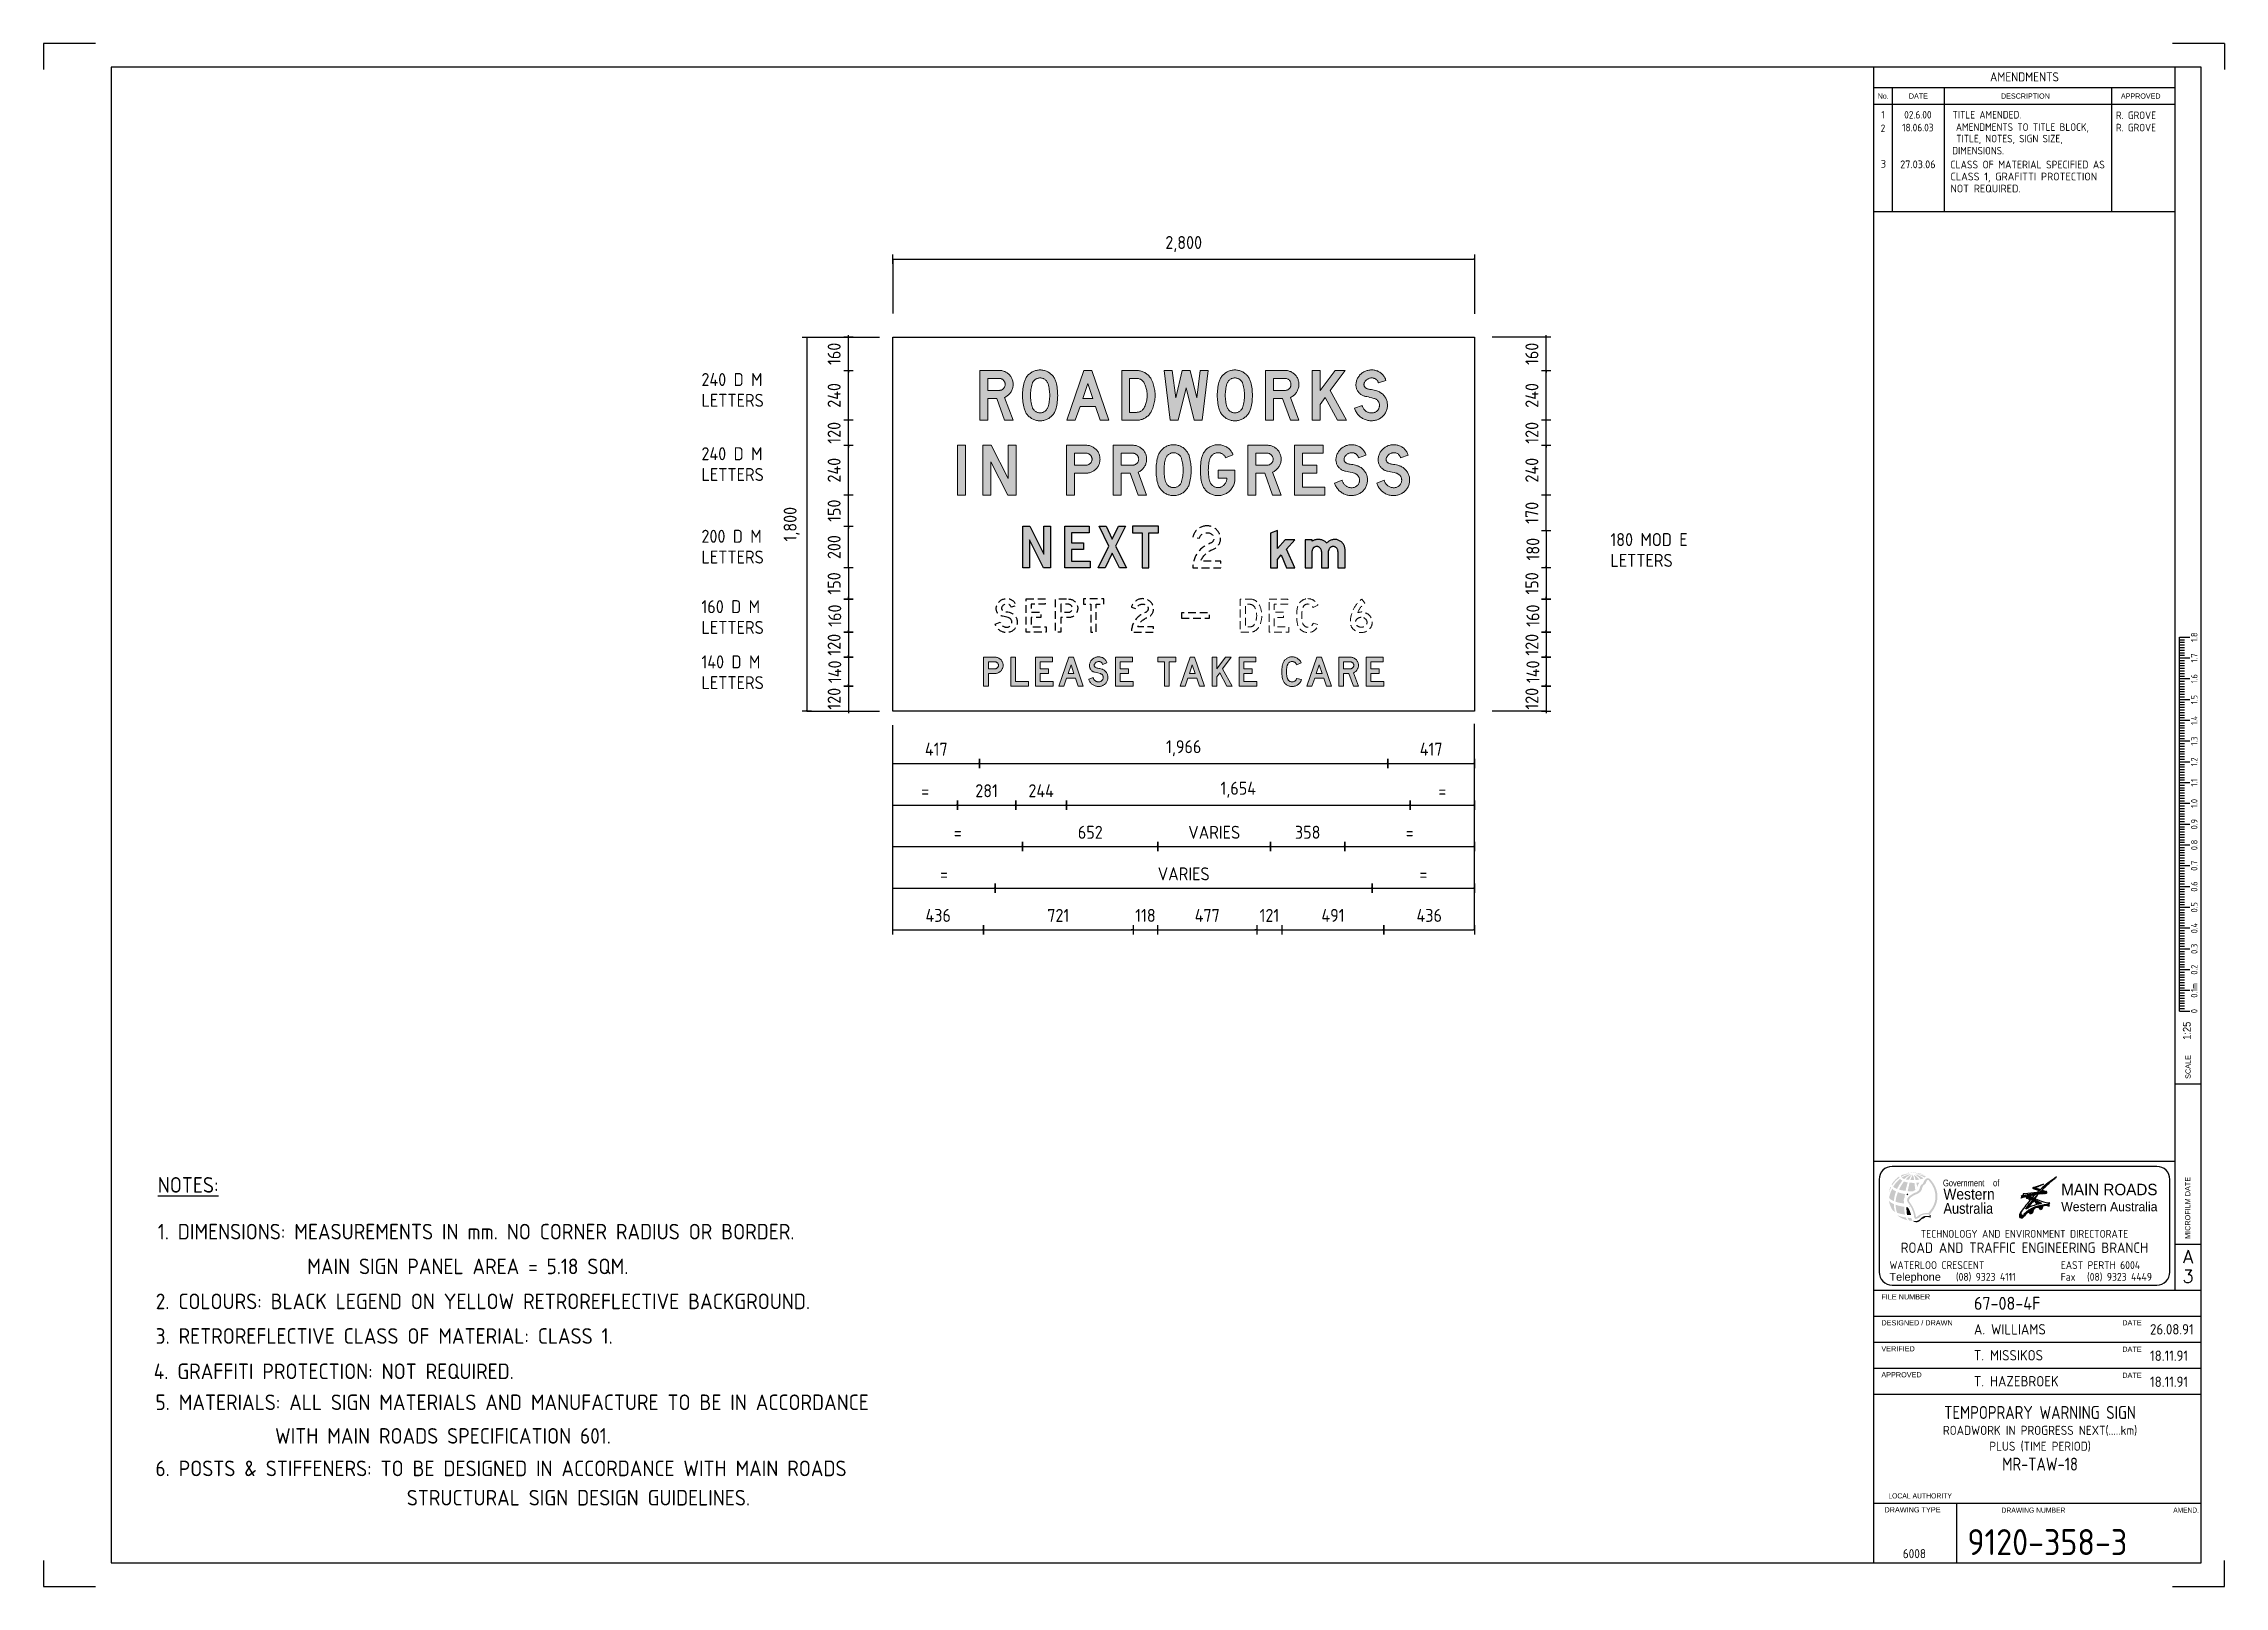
# Model space of a CAD drawing. Extents: x 0 to 420, y 0 to 297.
import ezdxf
from ezdxf.enums import TextEntityAlignment as Align

# ---------------------------------------------------------------- set-up
doc = ezdxf.new("R2010")
doc.units = 0
doc.header["$LTSCALE"] = 12
doc.header["$MEASUREMENT"] = 0
doc.linetypes.add('HIDDEN2', pattern=[0.1875, 0.125, -0.0625])
doc.layers.get('0').update_dxf_attribs({"linetype": 'CONTINUOUS'})
for name, color, linetype in [('COMMENTS', 4, 'CONTINUOUS'), ('L18', 4, 'CONTINUOUS'), ('L25', 1, 'CONTINUOUS'), ('L35', 3, 'CONTINUOUS'), ('T25', 1, 'CONTINUOUS'), ('TBLK18', 4, 'CONTINUOUS'), ('TBLK25', 1, 'CONTINUOUS'), ('TBLK35', 3, 'CONTINUOUS'), ('TBLK50', 7, 'CONTINUOUS')]:
    doc.layers.add(name, color=color, linetype=linetype)
doc.styles.add('HELV', font='helv')
doc.styles.add('HELVL', font='HELVL')
doc.styles.add('ISO', font='iso')
doc.styles.add('ISO3098B', font='iso3098b')
doc.styles.add('ROMAND', font='romand')
doc.dimstyles.new('SIGNSDIM-25', dxfattribs={"dimtxt": 2.5, "dimasz": 0.2, "dimexe": 1.5, "dimexo": 2, "dimgap": 1.5, "dimtad": 1, "dimdec": 0, "dimlfac": 25, "dimrnd": 1, "dimdsep": 46, "dimlunit": 6, "dimtxsty": 'ISO', "dimblk": 'SGNDIM', "dimcen": 2.5, "dimse1": 1, "dimse2": 1, "dimadec": 0, "dimazin": 0, "dimtfac": 1, "dimtdec": 0, "dimtix": 1, "dimtmove": 0, "dimatfit": 3, "dimldrblk": 'SGNDIM', "dimfxl": 0, "dimtolj": 1, "dimtzin": 0, "dimarcsym": 0})

msp = doc.modelspace()

# ---------------------------------------------------------------- texts
at = {"layer": 'L25', "style": 'ISO3098B'}
for s, p in [('3', (353.831, 273.102)), ('27.03.06', (357.558, 273.011)), ('CLASS 1, GRAFITTI PROTECTION', (367.241, 270.665)), ('NOT REQUIRED.', (367.241, 268.349))]:
    msp.add_text(s, height=1.5, dxfattribs=at).set_placement(p)
at = {"layer": 'L25', "style": 'ISO3098B', "width": 0.95}
msp.add_text('CLASS OF MATERIAL SPECIFIED AS ', height=1.5, dxfattribs=at).set_placement((367.241, 272.966))
at = {"layer": 'T25', "color": 3, "style": 'ISO'}
for s, p in [('%%UNOTES:', (21.993, 75.786)), ('1. DIMENSIONS: MEASUREMENTS IN mm. NO CORNER RADIUS OR BORDER.', (21.993, 66.786)), ('MAIN SIGN PANEL AREA = 5.18 SQM.', (50.775, 60.1)), ('2. COLOURS: BLACK LEGEND ON YELLOW RETROREFLECTIVE BACKGROUND.', (21.597, 53.363)), ('3. RETROREFLECTIVE CLASS OF MATERIAL: CLASS 1.', (21.584, 46.7)), ('4. GRAFFITI PROTECTION: NOT REQUIRED.', (21.211, 39.905)), ('5. MATERIALS: ALL SIGN MATERIALS AND MANUFACTURE TO BE IN ACCORDANCE ', (21.549, 33.938)), ('               WITH MAIN ROADS SPECIFICATION 601.', (18.854, 27.469)), ('6. POSTS & STIFFENERS: TO BE DESIGNED IN ACCORDANCE WITH MAIN ROADS', (21.549, 21.211)), ('STRUCTURAL SIGN DESIGN GUIDELINES.', (69.94, 15.566))]:
    msp.add_text(s, height=3, dxfattribs=at).set_placement(p)
at = {"layer": 'T25', "char_height": 2.5, "attachment_point": 5, "rotation": 90, "style": 'ISO'}
for s, insert in [('\\A1;180', (286.827, 199.68)), ('\\A1;150', (152.247, 193.08)), ('\\A1;160', (152.374, 186.88)), ('\\A1;160', (286.827, 186.88)), ('\\A1;140', (152.374, 176.08)), ('\\A1;140', (286.827, 176.08))]:
    msp.add_mtext(s, dxfattribs=dict(at, insert=insert))
at = {"layer": 'TBLK18', "style": 'HELVL', "width": 0.9}
for s, p in [('No.', (354.287, 286.407)), ('DATE', (361.074, 286.407)), ('DESCRIPTION', (381.677, 286.407)), ('APPROVED', (403.89, 286.407))]:
    msp.add_text(s, height=1, dxfattribs=at).set_placement(p, align=Align.CENTER)
at = {"layer": 'TBLK25', "style": 'ISO'}
for s, height, p in [('AMENDMENTS', 1.75, (381.5, 289.727)), ('2', 1.45, (354.243, 279.967)), ('1', 1.45, (354.243, 282.591)), ('18.06.03', 1.45, (360.967, 280.119)), ('02.6.00', 1.45, (360.967, 282.579)), ('TITLE AMENDED.', 1.45, (374.266, 282.579)), ('AMENDMENTS TO TITLE BLOCK,', 1.45, (381.097, 280.204)), ('R. GROVE', 1.45, (402.979, 282.486)), ('R. GROVE', 1.45, (402.979, 280.117)), ('TITLE, NOTES, SIGN SIZE,', 1.45, (378.597, 277.998)), ('DIMENSIONS.', 1.45, (372.577, 275.677))]:
    msp.add_text(s, height=height, dxfattribs=at).set_placement(p, align=Align.CENTER)

# ---------------------------------------------------------------- blocks, each defined once
blk = doc.blocks.new('SGNDIM')
for p, q in [((0, 0), (-1, 0)), ((0, 4.5), (0, -4.5))]:
    blk.add_line(p, q)
blk = doc.blocks.new('*D74')
at = {"layer": 'T25', "color": 0, "lineweight": -2}
blk.add_line((147, 240.28), (147, 168.68), dxfattribs=at)
at = {"layer": 'T25', "color": 0, "lineweight": -2, "xscale": 0.2, "yscale": 0.2, "zscale": 0.2}
for p, rotation in [((147, 240.48), 90), ((147, 168.48), 270)]:
    blk.add_blockref('SGNDIM', p, dxfattribs=dict(at, rotation=rotation))
at = {"layer": 'T25', "color": 0, "insert": (144.06, 204.48), "char_height": 2.5, "attachment_point": 5, "rotation": 90, "style": 'ISO'}
blk.add_mtext('\\A1;1,800', dxfattribs=at)
blk = doc.blocks.new('*D56')
at = {"layer": 'T25', "color": 0, "lineweight": -2}
blk.add_line((163.77, 158.42), (180.06, 158.42), dxfattribs=at)
at = {"layer": 'T25', "color": 0, "lineweight": -2, "xscale": 0.2, "yscale": 0.2, "zscale": 0.2, "rotation": 180}
blk.add_blockref('SGNDIM', (163.57, 158.42), dxfattribs=at)
at = {"layer": 'T25', "color": 0, "lineweight": -2, "xscale": 0.2, "yscale": 0.2, "zscale": 0.2}
blk.add_blockref('SGNDIM', (180.26, 158.42), dxfattribs=at)
at = {"layer": 'T25', "color": 0, "insert": (171.92, 161.17), "char_height": 2.5, "attachment_point": 5, "style": 'ISO'}
blk.add_mtext('\\A1;417', dxfattribs=at)
blk = doc.blocks.new('*D49')
at = {"layer": 'T25', "color": 0, "lineweight": -2}
blk.add_line((180.46, 158.42), (258.69, 158.42), dxfattribs=at)
at = {"layer": 'T25', "color": 0, "lineweight": -2, "xscale": 0.2, "yscale": 0.2, "zscale": 0.2, "rotation": 180}
blk.add_blockref('SGNDIM', (180.26, 158.42), dxfattribs=at)
at = {"layer": 'T25', "color": 0, "lineweight": -2, "xscale": 0.2, "yscale": 0.2, "zscale": 0.2}
blk.add_blockref('SGNDIM', (258.89, 158.42), dxfattribs=at)
at = {"layer": 'T25', "color": 0, "insert": (219.57, 161.36), "char_height": 2.5, "attachment_point": 5, "style": 'ISO'}
blk.add_mtext('\\A1;1,966', dxfattribs=at)
blk = doc.blocks.new('*D67')
at = {"layer": 'T25', "color": 0, "lineweight": -2}
blk.add_line((259.09, 158.42), (275.37, 158.42), dxfattribs=at)
at = {"layer": 'T25', "color": 0, "lineweight": -2, "xscale": 0.2, "yscale": 0.2, "zscale": 0.2, "rotation": 180}
blk.add_blockref('SGNDIM', (258.89, 158.42), dxfattribs=at)
at = {"layer": 'T25', "color": 0, "lineweight": -2, "xscale": 0.2, "yscale": 0.2, "zscale": 0.2}
blk.add_blockref('SGNDIM', (275.57, 158.42), dxfattribs=at)
at = {"layer": 'T25', "color": 0, "insert": (267.23, 161.17), "char_height": 2.5, "attachment_point": 5, "style": 'ISO'}
blk.add_mtext('\\A1;417', dxfattribs=at)
blk = doc.blocks.new('*D55')
at = {"layer": 'T25', "color": 0, "lineweight": -2}
blk.add_line((163.77, 150.42), (175.78, 150.42), dxfattribs=at)
at = {"layer": 'T25', "color": 0, "lineweight": -2, "xscale": 0.2, "yscale": 0.2, "zscale": 0.2, "rotation": 180}
blk.add_blockref('SGNDIM', (163.57, 150.42), dxfattribs=at)
at = {"layer": 'T25', "color": 0, "lineweight": -2, "xscale": 0.2, "yscale": 0.2, "zscale": 0.2}
blk.add_blockref('SGNDIM', (175.98, 150.42), dxfattribs=at)
at = {"layer": 'T25', "color": 0, "insert": (169.78, 153.17), "char_height": 2.5, "attachment_point": 5, "style": 'ISO'}
blk.add_mtext('\\A1;{\\Fiso;=}', dxfattribs=at)
blk = doc.blocks.new('*D54')
at = {"layer": 'T25', "color": 0, "lineweight": -2}
blk.add_line((176.18, 150.42), (187.04, 150.42), dxfattribs=at)
at = {"layer": 'T25', "color": 0, "lineweight": -2, "xscale": 0.2, "yscale": 0.2, "zscale": 0.2, "rotation": 180}
blk.add_blockref('SGNDIM', (175.98, 150.42), dxfattribs=at)
at = {"layer": 'T25', "color": 0, "lineweight": -2, "xscale": 0.2, "yscale": 0.2, "zscale": 0.2}
blk.add_blockref('SGNDIM', (187.24, 150.42), dxfattribs=at)
at = {"layer": 'T25', "color": 0, "insert": (181.61, 153.17), "char_height": 2.5, "attachment_point": 5, "style": 'ISO'}
blk.add_mtext('\\A1;281', dxfattribs=at)
blk = doc.blocks.new('*D53')
at = {"layer": 'T25', "color": 0, "lineweight": -2}
blk.add_line((187.44, 150.42), (196.8, 150.42), dxfattribs=at)
at = {"layer": 'T25', "color": 0, "lineweight": -2, "xscale": 0.2, "yscale": 0.2, "zscale": 0.2, "rotation": 180}
blk.add_blockref('SGNDIM', (187.24, 150.42), dxfattribs=at)
at = {"layer": 'T25', "color": 0, "lineweight": -2, "xscale": 0.2, "yscale": 0.2, "zscale": 0.2}
blk.add_blockref('SGNDIM', (197, 150.42), dxfattribs=at)
at = {"layer": 'T25', "color": 0, "insert": (192.12, 153.17), "char_height": 2.5, "attachment_point": 5, "style": 'ISO'}
blk.add_mtext('\\A1;244', dxfattribs=at)
blk = doc.blocks.new('*D48')
at = {"layer": 'T25', "color": 0, "lineweight": -2}
blk.add_line((197.2, 150.42), (262.97, 150.42), dxfattribs=at)
at = {"layer": 'T25', "color": 0, "lineweight": -2, "xscale": 0.2, "yscale": 0.2, "zscale": 0.2, "rotation": 180}
blk.add_blockref('SGNDIM', (197, 150.42), dxfattribs=at)
at = {"layer": 'T25', "color": 0, "lineweight": -2, "xscale": 0.2, "yscale": 0.2, "zscale": 0.2}
blk.add_blockref('SGNDIM', (263.17, 150.42), dxfattribs=at)
at = {"layer": 'T25', "color": 0, "insert": (230.08, 153.36), "char_height": 2.5, "attachment_point": 5, "style": 'ISO'}
blk.add_mtext('\\A1;1,654', dxfattribs=at)
blk = doc.blocks.new('*D66')
at = {"layer": 'T25', "color": 0, "lineweight": -2}
blk.add_line((263.37, 150.42), (275.37, 150.42), dxfattribs=at)
at = {"layer": 'T25', "color": 0, "lineweight": -2, "xscale": 0.2, "yscale": 0.2, "zscale": 0.2, "rotation": 180}
blk.add_blockref('SGNDIM', (263.17, 150.42), dxfattribs=at)
at = {"layer": 'T25', "color": 0, "lineweight": -2, "xscale": 0.2, "yscale": 0.2, "zscale": 0.2}
blk.add_blockref('SGNDIM', (275.57, 150.42), dxfattribs=at)
at = {"layer": 'T25', "color": 0, "insert": (269.37, 153.17), "char_height": 2.5, "attachment_point": 5, "style": 'ISO'}
blk.add_mtext('\\A1;{\\Fiso;=}', dxfattribs=at)
blk = doc.blocks.new('*D52')
at = {"layer": 'T25', "color": 0, "lineweight": -2}
blk.add_line((163.77, 142.42), (188.34, 142.42), dxfattribs=at)
at = {"layer": 'T25', "color": 0, "lineweight": -2, "xscale": 0.2, "yscale": 0.2, "zscale": 0.2, "rotation": 180}
blk.add_blockref('SGNDIM', (163.57, 142.42), dxfattribs=at)
at = {"layer": 'T25', "color": 0, "lineweight": -2, "xscale": 0.2, "yscale": 0.2, "zscale": 0.2}
blk.add_blockref('SGNDIM', (188.54, 142.42), dxfattribs=at)
at = {"layer": 'T25', "color": 0, "insert": (176.06, 145.17), "char_height": 2.5, "attachment_point": 5, "style": 'ISO'}
blk.add_mtext('\\A1;{\\Fiso;=}', dxfattribs=at)
blk = doc.blocks.new('*D47')
at = {"layer": 'T25', "color": 0, "lineweight": -2}
blk.add_line((188.74, 142.42), (214.41, 142.42), dxfattribs=at)
at = {"layer": 'T25', "color": 0, "lineweight": -2, "xscale": 0.2, "yscale": 0.2, "zscale": 0.2, "rotation": 180}
blk.add_blockref('SGNDIM', (188.54, 142.42), dxfattribs=at)
at = {"layer": 'T25', "color": 0, "lineweight": -2, "xscale": 0.2, "yscale": 0.2, "zscale": 0.2}
blk.add_blockref('SGNDIM', (214.61, 142.42), dxfattribs=at)
at = {"layer": 'T25', "color": 0, "insert": (201.58, 145.17), "char_height": 2.5, "attachment_point": 5, "style": 'ISO'}
blk.add_mtext('\\A1;652', dxfattribs=at)
blk = doc.blocks.new('*D65')
at = {"layer": 'T25', "color": 0, "lineweight": -2}
blk.add_line((214.81, 142.42), (236.09, 142.42), dxfattribs=at)
at = {"layer": 'T25', "color": 0, "lineweight": -2, "xscale": 0.2, "yscale": 0.2, "zscale": 0.2, "rotation": 180}
blk.add_blockref('SGNDIM', (214.61, 142.42), dxfattribs=at)
at = {"layer": 'T25', "color": 0, "lineweight": -2, "xscale": 0.2, "yscale": 0.2, "zscale": 0.2}
blk.add_blockref('SGNDIM', (236.29, 142.42), dxfattribs=at)
at = {"layer": 'T25', "color": 0, "insert": (225.45, 145.17), "char_height": 2.5, "attachment_point": 5, "style": 'ISO'}
blk.add_mtext('\\A1;{\\Fiso;VARIES}', dxfattribs=at)
blk = doc.blocks.new('*D64')
at = {"layer": 'T25', "color": 0, "lineweight": -2}
blk.add_line((236.49, 142.42), (250.41, 142.42), dxfattribs=at)
at = {"layer": 'T25', "color": 0, "lineweight": -2, "xscale": 0.2, "yscale": 0.2, "zscale": 0.2, "rotation": 180}
blk.add_blockref('SGNDIM', (236.29, 142.42), dxfattribs=at)
at = {"layer": 'T25', "color": 0, "lineweight": -2, "xscale": 0.2, "yscale": 0.2, "zscale": 0.2}
blk.add_blockref('SGNDIM', (250.61, 142.42), dxfattribs=at)
at = {"layer": 'T25', "color": 0, "insert": (243.45, 145.17), "char_height": 2.5, "attachment_point": 5, "style": 'ISO'}
blk.add_mtext('\\A1;358', dxfattribs=at)
blk = doc.blocks.new('*D63')
at = {"layer": 'T25', "color": 0, "lineweight": -2}
blk.add_line((250.81, 142.42), (275.37, 142.42), dxfattribs=at)
at = {"layer": 'T25', "color": 0, "lineweight": -2, "xscale": 0.2, "yscale": 0.2, "zscale": 0.2, "rotation": 180}
blk.add_blockref('SGNDIM', (250.61, 142.42), dxfattribs=at)
at = {"layer": 'T25', "color": 0, "lineweight": -2, "xscale": 0.2, "yscale": 0.2, "zscale": 0.2}
blk.add_blockref('SGNDIM', (275.57, 142.42), dxfattribs=at)
at = {"layer": 'T25', "color": 0, "insert": (263.09, 145.17), "char_height": 2.5, "attachment_point": 5, "style": 'ISO'}
blk.add_mtext('\\A1;{\\Fiso;=}', dxfattribs=at)
blk = doc.blocks.new('*D51')
at = {"layer": 'T25', "color": 0, "lineweight": -2}
blk.add_line((163.77, 134.42), (183.05, 134.42), dxfattribs=at)
at = {"layer": 'T25', "color": 0, "lineweight": -2, "xscale": 0.2, "yscale": 0.2, "zscale": 0.2, "rotation": 180}
blk.add_blockref('SGNDIM', (163.57, 134.42), dxfattribs=at)
at = {"layer": 'T25', "color": 0, "lineweight": -2, "xscale": 0.2, "yscale": 0.2, "zscale": 0.2}
blk.add_blockref('SGNDIM', (183.25, 134.42), dxfattribs=at)
at = {"layer": 'T25', "color": 0, "insert": (173.41, 137.17), "char_height": 2.5, "attachment_point": 5, "style": 'ISO'}
blk.add_mtext('\\A1;{\\Fiso;=}', dxfattribs=at)
blk = doc.blocks.new('*D46')
at = {"layer": 'T25', "color": 0, "lineweight": -2}
blk.add_line((183.45, 134.42), (255.7, 134.42), dxfattribs=at)
at = {"layer": 'T25', "color": 0, "lineweight": -2, "xscale": 0.2, "yscale": 0.2, "zscale": 0.2, "rotation": 180}
blk.add_blockref('SGNDIM', (183.25, 134.42), dxfattribs=at)
at = {"layer": 'T25', "color": 0, "lineweight": -2, "xscale": 0.2, "yscale": 0.2, "zscale": 0.2}
blk.add_blockref('SGNDIM', (255.9, 134.42), dxfattribs=at)
at = {"layer": 'T25', "color": 0, "insert": (219.57, 137.17), "char_height": 2.5, "attachment_point": 5, "style": 'ISO'}
blk.add_mtext('\\A1;{\\Fiso;VARIES}', dxfattribs=at)
blk = doc.blocks.new('*D62')
at = {"layer": 'T25', "color": 0, "lineweight": -2}
blk.add_line((256.1, 134.42), (275.37, 134.42), dxfattribs=at)
at = {"layer": 'T25', "color": 0, "lineweight": -2, "xscale": 0.2, "yscale": 0.2, "zscale": 0.2, "rotation": 180}
blk.add_blockref('SGNDIM', (255.9, 134.42), dxfattribs=at)
at = {"layer": 'T25', "color": 0, "lineweight": -2, "xscale": 0.2, "yscale": 0.2, "zscale": 0.2}
blk.add_blockref('SGNDIM', (275.57, 134.42), dxfattribs=at)
at = {"layer": 'T25', "color": 0, "insert": (265.74, 137.17), "char_height": 2.5, "attachment_point": 5, "style": 'ISO'}
blk.add_mtext('\\A1;{\\Fiso;=}', dxfattribs=at)
blk = doc.blocks.new('*D50')
at = {"layer": 'T25', "color": 0, "lineweight": -2}
blk.add_line((163.77, 126.42), (180.81, 126.42), dxfattribs=at)
at = {"layer": 'T25', "color": 0, "lineweight": -2, "xscale": 0.2, "yscale": 0.2, "zscale": 0.2, "rotation": 180}
blk.add_blockref('SGNDIM', (163.57, 126.42), dxfattribs=at)
at = {"layer": 'T25', "color": 0, "lineweight": -2, "xscale": 0.2, "yscale": 0.2, "zscale": 0.2}
blk.add_blockref('SGNDIM', (181.01, 126.42), dxfattribs=at)
at = {"layer": 'T25', "color": 0, "insert": (172.29, 129.17), "char_height": 2.5, "attachment_point": 5, "style": 'ISO'}
blk.add_mtext('\\A1;436', dxfattribs=at)
blk = doc.blocks.new('*D45')
at = {"layer": 'T25', "color": 0, "lineweight": -2}
blk.add_line((181.21, 126.42), (209.63, 126.42), dxfattribs=at)
at = {"layer": 'T25', "color": 0, "lineweight": -2, "xscale": 0.2, "yscale": 0.2, "zscale": 0.2, "rotation": 180}
blk.add_blockref('SGNDIM', (181.01, 126.42), dxfattribs=at)
at = {"layer": 'T25', "color": 0, "lineweight": -2, "xscale": 0.2, "yscale": 0.2, "zscale": 0.2}
blk.add_blockref('SGNDIM', (209.83, 126.42), dxfattribs=at)
at = {"layer": 'T25', "color": 0, "insert": (195.42, 129.17), "char_height": 2.5, "attachment_point": 5, "style": 'ISO'}
blk.add_mtext('\\A1;721', dxfattribs=at)
blk = doc.blocks.new('*D61')
at = {"layer": 'T25', "color": 0, "lineweight": -2}
for p, q in [((209.63, 126.42), (209.43, 126.42)), ((209.83, 126.42), (214.57, 126.42)), ((214.77, 126.42), (214.97, 126.42))]:
    blk.add_line(p, q, dxfattribs=at)
at = {"layer": 'T25', "color": 0, "lineweight": -2, "xscale": 0.2, "yscale": 0.2, "zscale": 0.2}
blk.add_blockref('SGNDIM', (209.83, 126.42), dxfattribs=at)
at = {"layer": 'T25', "color": 0, "lineweight": -2, "xscale": 0.2, "yscale": 0.2, "zscale": 0.2, "rotation": 180}
blk.add_blockref('SGNDIM', (214.57, 126.42), dxfattribs=at)
at = {"layer": 'T25', "color": 0, "insert": (212.2, 129.17), "char_height": 2.5, "attachment_point": 5, "style": 'ISO'}
blk.add_mtext('\\A1;118', dxfattribs=at)
blk = doc.blocks.new('*D60')
at = {"layer": 'T25', "color": 0, "lineweight": -2}
blk.add_line((214.77, 126.42), (233.45, 126.42), dxfattribs=at)
at = {"layer": 'T25', "color": 0, "lineweight": -2, "xscale": 0.2, "yscale": 0.2, "zscale": 0.2, "rotation": 180}
blk.add_blockref('SGNDIM', (214.57, 126.42), dxfattribs=at)
at = {"layer": 'T25', "color": 0, "lineweight": -2, "xscale": 0.2, "yscale": 0.2, "zscale": 0.2}
blk.add_blockref('SGNDIM', (233.65, 126.42), dxfattribs=at)
at = {"layer": 'T25', "color": 0, "insert": (224.11, 129.17), "char_height": 2.5, "attachment_point": 5, "style": 'ISO'}
blk.add_mtext('\\A1;477', dxfattribs=at)
blk = doc.blocks.new('*D59')
at = {"layer": 'T25', "color": 0, "lineweight": -2}
for p, q in [((233.45, 126.42), (233.25, 126.42)), ((233.65, 126.42), (238.51, 126.42)), ((238.71, 126.42), (238.91, 126.42))]:
    blk.add_line(p, q, dxfattribs=at)
at = {"layer": 'T25', "color": 0, "lineweight": -2, "xscale": 0.2, "yscale": 0.2, "zscale": 0.2}
blk.add_blockref('SGNDIM', (233.65, 126.42), dxfattribs=at)
at = {"layer": 'T25', "color": 0, "lineweight": -2, "xscale": 0.2, "yscale": 0.2, "zscale": 0.2, "rotation": 180}
blk.add_blockref('SGNDIM', (238.51, 126.42), dxfattribs=at)
at = {"layer": 'T25', "color": 0, "insert": (236.08, 129.17), "char_height": 2.5, "attachment_point": 5, "style": 'ISO'}
blk.add_mtext('\\A1;121', dxfattribs=at)
blk = doc.blocks.new('*D58')
at = {"layer": 'T25', "color": 0, "lineweight": -2}
blk.add_line((238.71, 126.42), (257.94, 126.42), dxfattribs=at)
at = {"layer": 'T25', "color": 0, "lineweight": -2, "xscale": 0.2, "yscale": 0.2, "zscale": 0.2, "rotation": 180}
blk.add_blockref('SGNDIM', (238.51, 126.42), dxfattribs=at)
at = {"layer": 'T25', "color": 0, "lineweight": -2, "xscale": 0.2, "yscale": 0.2, "zscale": 0.2}
blk.add_blockref('SGNDIM', (258.14, 126.42), dxfattribs=at)
at = {"layer": 'T25', "color": 0, "insert": (248.32, 129.17), "char_height": 2.5, "attachment_point": 5, "style": 'ISO'}
blk.add_mtext('\\A1;491', dxfattribs=at)
blk = doc.blocks.new('*D57')
at = {"layer": 'T25', "color": 0, "lineweight": -2}
blk.add_line((258.34, 126.42), (275.37, 126.42), dxfattribs=at)
at = {"layer": 'T25', "color": 0, "lineweight": -2, "xscale": 0.2, "yscale": 0.2, "zscale": 0.2, "rotation": 180}
blk.add_blockref('SGNDIM', (258.14, 126.42), dxfattribs=at)
at = {"layer": 'T25', "color": 0, "lineweight": -2, "xscale": 0.2, "yscale": 0.2, "zscale": 0.2}
blk.add_blockref('SGNDIM', (275.57, 126.42), dxfattribs=at)
at = {"layer": 'T25', "color": 0, "insert": (266.86, 129.17), "char_height": 2.5, "attachment_point": 5, "style": 'ISO'}
blk.add_mtext('\\A1;436', dxfattribs=at)
blk = doc.blocks.new('*D73')
at = {"layer": 'T25', "color": 0, "lineweight": -2}
for p, q in [((155, 183.88), (155, 184.08)), ((155, 183.68), (155, 178.88)), ((155, 178.68), (155, 178.48))]:
    blk.add_line(p, q, dxfattribs=at)
at = {"layer": 'T25', "color": 0, "lineweight": -2, "xscale": 0.2, "yscale": 0.2, "zscale": 0.2}
for p, rotation in [((155, 183.68), 270), ((155, 178.88), 90)]:
    blk.add_blockref('SGNDIM', p, dxfattribs=dict(at, rotation=rotation))
at = {"layer": 'T25', "color": 0, "insert": (152.25, 181.28), "char_height": 2.5, "attachment_point": 5, "rotation": 90, "style": 'ISO'}
blk.add_mtext('\\A1;120', dxfattribs=at)
blk = doc.blocks.new('*D72')
at = {"layer": 'T25', "color": 0, "lineweight": -2}
for p, q in [((155, 173.48), (155, 173.68)), ((155, 173.28), (155, 168.48)), ((155, 168.28), (155, 168.08))]:
    blk.add_line(p, q, dxfattribs=at)
at = {"layer": 'T25', "color": 0, "lineweight": -2, "xscale": 0.2, "yscale": 0.2, "zscale": 0.2}
for p, rotation in [((155, 173.28), 270), ((155, 168.48), 90)]:
    blk.add_blockref('SGNDIM', p, dxfattribs=dict(at, rotation=rotation))
at = {"layer": 'T25', "color": 0, "insert": (152.25, 170.88), "char_height": 2.5, "attachment_point": 5, "rotation": 90, "style": 'ISO'}
blk.add_mtext('\\A1;120', dxfattribs=at)
blk = doc.blocks.new('*D71')
at = {"layer": 'T25', "color": 0, "lineweight": -2}
blk.add_line((163.77, 255.48), (275.37, 255.48), dxfattribs=at)
at = {"layer": 'T25', "color": 0, "lineweight": -2, "xscale": 0.2, "yscale": 0.2, "zscale": 0.2, "rotation": 180}
blk.add_blockref('SGNDIM', (163.57, 255.48), dxfattribs=at)
at = {"layer": 'T25', "color": 0, "lineweight": -2, "xscale": 0.2, "yscale": 0.2, "zscale": 0.2}
blk.add_blockref('SGNDIM', (275.57, 255.48), dxfattribs=at)
at = {"layer": 'T25', "color": 0, "insert": (219.57, 258.42), "char_height": 2.5, "attachment_point": 5, "style": 'ISO'}
blk.add_mtext('\\A1;2,800', dxfattribs=at)
blk = doc.blocks.new('*D68')
at = {"layer": 'T25', "color": 0, "lineweight": -2}
for p, q in [((289.38, 196.28), (289.38, 196.48)), ((289.38, 196.08), (289.38, 190.08)), ((289.38, 189.88), (289.38, 189.68))]:
    blk.add_line(p, q, dxfattribs=at)
at = {"layer": 'T25', "color": 0, "lineweight": -2, "xscale": 0.2, "yscale": 0.2, "zscale": 0.2}
for p, rotation in [((289.38, 196.08), 270), ((289.38, 190.08), 90)]:
    blk.add_blockref('SGNDIM', p, dxfattribs=dict(at, rotation=rotation))
at = {"layer": 'T25', "color": 0, "insert": (286.63, 193.08), "char_height": 2.5, "attachment_point": 5, "rotation": 90, "style": 'ISO'}
blk.add_mtext('\\A1;150', dxfattribs=at)
blk = doc.blocks.new('*D70')
at = {"layer": 'T25', "color": 0, "lineweight": -2}
for p, q in [((289.38, 183.88), (289.38, 184.08)), ((289.38, 183.68), (289.38, 178.88)), ((289.38, 178.68), (289.38, 178.48))]:
    blk.add_line(p, q, dxfattribs=at)
at = {"layer": 'T25', "color": 0, "lineweight": -2, "xscale": 0.2, "yscale": 0.2, "zscale": 0.2}
for p, rotation in [((289.38, 183.68), 270), ((289.38, 178.88), 90)]:
    blk.add_blockref('SGNDIM', p, dxfattribs=dict(at, rotation=rotation))
at = {"layer": 'T25', "color": 0, "insert": (286.63, 181.28), "char_height": 2.5, "attachment_point": 5, "rotation": 90, "style": 'ISO'}
blk.add_mtext('\\A1;120', dxfattribs=at)
blk = doc.blocks.new('*D69')
at = {"layer": 'T25', "color": 0, "lineweight": -2}
for p, q in [((289.38, 173.48), (289.38, 173.68)), ((289.38, 173.28), (289.38, 168.48)), ((289.38, 168.28), (289.38, 168.08))]:
    blk.add_line(p, q, dxfattribs=at)
at = {"layer": 'T25', "color": 0, "lineweight": -2, "xscale": 0.2, "yscale": 0.2, "zscale": 0.2}
for p, rotation in [((289.38, 173.28), 270), ((289.38, 168.48), 90)]:
    blk.add_blockref('SGNDIM', p, dxfattribs=dict(at, rotation=rotation))
at = {"layer": 'T25', "color": 0, "insert": (286.63, 170.88), "char_height": 2.5, "attachment_point": 5, "rotation": 90, "style": 'ISO'}
blk.add_mtext('\\A1;120', dxfattribs=at)
blk = doc.blocks.new('BLK1DES')
at = {"layer": 'COMMENTS', "style": 'ISO'}
for s, p in [('240 D M', (0, 0)), ('LETTERS', (0, -4))]:
    blk.add_text(s, height=2.5, dxfattribs=at).set_placement(p)
blk = doc.blocks.new('BLK2DES')
at = {"layer": 'COMMENTS', "style": 'ISO'}
for s, p in [('240 D M', (0, 0)), ('LETTERS', (0, -4))]:
    blk.add_text(s, height=2.5, dxfattribs=at).set_placement(p)
blk = doc.blocks.new('BLK6DES')
at = {"layer": 'COMMENTS', "style": 'ISO'}
for s, p in [('200 D M', (0, 0)), ('LETTERS', (0, -4))]:
    blk.add_text(s, height=2.5, dxfattribs=at).set_placement(p)
blk = doc.blocks.new('BLK9DES')
at = {"layer": 'COMMENTS', "style": 'ISO'}
for s, p in [('180 MOD E', (0, 0)), ('LETTERS', (0, -4))]:
    blk.add_text(s, height=2.5, dxfattribs=at).set_placement(p)
blk = doc.blocks.new('BLK10DES')
at = {"layer": 'COMMENTS', "style": 'ISO'}
for s, p in [('160 D M', (0, 0)), ('LETTERS', (0, -4))]:
    blk.add_text(s, height=2.5, dxfattribs=at).set_placement(p)
blk = doc.blocks.new('BLK15DES')
at = {"layer": 'COMMENTS', "style": 'ISO'}
for s, p in [('140 D M', (0, 0)), ('LETTERS', (0, -4))]:
    blk.add_text(s, height=2.5, dxfattribs=at).set_placement(p)
blk = doc.blocks.new('A3BBLK')
at = {"layer": 'TBLK25'}
for p, q in [((10, 297), (0, 297)), ((0, 297), (0, 292)), ((420, 297), (410, 297)), ((420, 297), (420, 292)), ((0, 5), (0, 0)), ((420, 0), (420, 5)), ((0, 0), (10, 0)), ((410, 0), (420, 0))]:
    blk.add_line(p, q, dxfattribs=at)
at = {"layer": 'TBLK50'}
for p, q in [((415.5, 292.5), (13, 292.5)), ((13, 292.5), (13, 4.5)), ((352.5, 4.5), (352.5, 292.5)), ((415.5, 4.5), (415.5, 292.5)), ((13, 4.5), (415.5, 4.5))]:
    blk.add_line(p, q, dxfattribs=at)
blk = doc.blocks.new('mrwalogo')
at = {"layer": 'TBLK18'}
for p, q in [((-13.61, -8.12), (-13.61, -8.12)), ((-13.53, -8.06), (-13.54, -8.05)), ((-13.14, -7.2), (-13.52, -7.31)), ((-13, -7.8), (-13.5, -7.31)), ((-13.45, -8.01), (-13.49, -7.97)), ((-13.47, -7.38), (-13.38, -7.29)), ((-13.44, -8.01), (-12.67, -7.23)), ((-13.44, -7.88), (-12.8, -7.24)), ((-13.37, -7.96), (-13.44, -7.89)), ((-13.43, -7.47), (-13.23, -7.27)), ((-13.1, -7.84), (-13.42, -7.52)), ((-13.41, -7.58), (-13.09, -7.26)), ((-13.28, -7.92), (-13.41, -7.79)), ((-13.4, -7.71), (-12.94, -7.25)), ((-13.19, -7.88), (-13.4, -7.67)), ((-12.91, -7.77), (-13.38, -7.29)), ((-12.8, -7.74), (-13.27, -7.28)), ((-13.17, -7.87), (-12.54, -7.23)), ((-12.7, -7.71), (-13.15, -7.26)), ((-12.59, -7.69), (-13.03, -7.25)), ((-12.96, -7.78), (-12.41, -7.24)), ((-11.93, -6.54), (-12.92, -6.49)), ((-12.47, -7.68), (-12.9, -7.25)), ((-12.35, -7.66), (-12.78, -7.24)), ((-12.77, -7.73), (-12.28, -7.24)), ((-12.23, -7.66), (-12.65, -7.23)), ((-12.6, -7.7), (-12.16, -7.25)), ((-12.1, -7.66), (-12.52, -7.23)), ((-12.45, -7.67), (-12.05, -7.27)), ((-11.96, -7.67), (-12.39, -7.24)), ((-12.31, -7.66), (-11.93, -7.29)), ((-11.81, -7.68), (-12.25, -7.25)), ((-12.17, -7.66), (-11.83, -7.31)), ((-11.65, -7.71), (-12.1, -7.26)), ((-12.04, -7.66), (-11.72, -7.34)), ((-11.28, -7.95), (-11.94, -7.29)), ((-11.92, -7.67), (-11.62, -7.36)), ((-11.81, -7.69), (-11.52, -7.4)), ((-11.27, -7.83), (-11.78, -7.32)), ((-11.07, -6.44), (-11.72, -6.53)), ((-11.69, -7.7), (-11.42, -7.43)), ((-11.03, -7.94), (-11.6, -7.37)), ((-11.6, -7.75), (-11.32, -7.47)), ((-11.6, -7.88), (-11.23, -7.51)), ((-11.6, -8.01), (-11.14, -7.55)), ((-11.6, -8.14), (-11.05, -7.59)), ((-11.6, -7.72), (-11.6, -8.21)), ((-11.28, -8.08), (-11.6, -7.76)), ((-11.28, -8.21), (-11.6, -7.89)), ((-11.3, -8.32), (-11.6, -8.02)), ((-11.53, -8.23), (-11.6, -8.15)), ((-11.55, -8.22), (-11.28, -7.95)), ((-11.46, -8.26), (-11.28, -8.08)), ((-10.77, -8.07), (-11.4, -7.44)), ((-11.31, -7), (-11.39, -6.92)), ((-11.36, -6.98), (-11.22, -6.84)), ((-11.36, -8.29), (-11.28, -8.21)), ((-11.35, -6.98), (-10.45, -7.38)), ((-4.07, -5.94), (-11.33, -6.85)), ((-11.08, -7.1), (-11.33, -6.85)), ((-11.28, -8.33), (-11.28, -7.83)), ((-11.28, -8.33), (-10.93, -7.99)), ((-11.27, -7.02), (-11.07, -6.82)), ((-10.85, -7.2), (-11.21, -6.83)), ((-11.19, -7.86), (-10.97, -7.63)), ((-11.18, -7.06), (-10.92, -6.8)), ((-10.37, -8.33), (-11.17, -7.53)), ((-10.61, -7.3), (-11.1, -6.82)), ((-11.1, -7.9), (-10.88, -7.68)), ((-11.09, -7.1), (-10.77, -6.78)), ((-7.63, -6.02), (-11.07, -6.44)), ((-11.04, -7.94), (-10.7, -8.1)), ((-11.02, -7.95), (-10.79, -7.72)), ((-11, -7.14), (-10.62, -6.76)), ((-5.91, -10.11), (-10.99, -7.62)), ((-10.49, -7.3), (-10.98, -6.81)), ((-10.93, -7.99), (-10.7, -7.76)), ((-10.26, -8.32), (-10.91, -7.66)), ((-10.9, -7.18), (-10.47, -6.74)), ((-10.42, -7.24), (-10.86, -6.79)), ((-10.84, -8.03), (-10.62, -7.81)), ((-10.81, -7.22), (-10.32, -6.72)), ((-10.32, -7.21), (-10.75, -6.78)), ((-10.75, -8.08), (-10.53, -7.85)), ((-10.72, -7.26), (-10.17, -6.7)), ((-10.7, -8.15), (-10.44, -7.89)), ((-10.7, -8.28), (-10.35, -7.94)), ((-10.7, -8.41), (-10.26, -7.98)), ((-10.7, -8.54), (-10.17, -8.02)), ((-10.7, -8.1), (-10.7, -8.62)), ((-10.37, -8.47), (-10.7, -8.14)), ((-10.37, -8.6), (-10.7, -8.27)), ((-10, -8.44), (-10.66, -7.79)), ((-10.66, -8.64), (-10.37, -8.35)), ((-10.63, -7.3), (-10.02, -6.68)), ((-10.21, -7.18), (-10.63, -6.76)), ((-10.54, -7.34), (-10.49, -7.28)), ((-10.11, -7.15), (-10.51, -6.75)), ((-10.45, -7.25), (-9.87, -6.67)), ((-10.45, -7.38), (-9.41, -7.83)), ((-10.01, -7.12), (-10.4, -6.73)), ((-9.74, -8.57), (-10.4, -7.91)), ((-10.37, -8.26), (-9.13, -8.87)), ((-10.37, -8.78), (-10.37, -8.26)), ((-10.31, -8.29), (-10.09, -8.07)), ((-9.9, -7.1), (-10.28, -6.72)), ((-10.27, -7.19), (-9.72, -6.65)), ((-10.22, -8.33), (-10, -8.11)), ((-9.78, -7.08), (-10.16, -6.7)), ((-9.49, -8.69), (-10.14, -8.04)), ((-10.14, -8.38), (-9.91, -8.15)), ((-10.08, -7.14), (-9.57, -6.63)), ((-9.69, -7.04), (-10.05, -6.69)), ((-10.05, -8.42), (-9.82, -8.19)), ((-9.96, -8.46), (-9.73, -8.24)), ((-9.59, -7.02), (-9.93, -6.67)), ((-9.91, -7.1), (-9.42, -6.61)), ((-9.23, -8.82), (-9.89, -8.16)), ((-9.88, -7.09), (-9.88, -7.28)), ((-9.88, -7.2), (-9.78, -7.11)), ((-9.78, -7.22), (-9.88, -7.12)), ((-9.85, -7.28), (-9.88, -7.25)), ((-9.88, -7.28), (-9.78, -7.26)), ((-9.87, -8.51), (-9.64, -8.28)), ((-9.48, -6.99), (-9.81, -6.66)), ((-9.81, -7.26), (-9.78, -7.24)), ((-9.78, -7.26), (-9.78, -7.07)), ((-9.78, -8.55), (-9.56, -8.32)), ((-9.73, -7.05), (-9.27, -6.59)), ((-9.38, -6.97), (-9.7, -6.64)), ((-9.69, -8.59), (-9.47, -8.37)), ((-8.8, -9.12), (-9.63, -8.29)), ((-9.27, -6.94), (-9.58, -6.63)), ((-9.55, -7.01), (-9.12, -6.57)), ((-9.16, -6.92), (-9.46, -6.62)), ((-9.41, -7.83), (-9.27, -7.89)), ((-9.38, -6.97), (-8.97, -6.55)), ((-9.06, -6.89), (-9.35, -6.6)), ((-9.27, -7.89), (-8.6, -8.19)), ((-9.26, -6.98), (-8.82, -6.53)), ((-9.26, -6.94), (-9.26, -7.13)), ((-9.17, -7.04), (-9.26, -6.95)), ((-9.26, -7.11), (-9.17, -7.01)), ((-9.22, -7.12), (-9.26, -7.08)), ((-8.95, -6.87), (-9.23, -6.59)), ((-9.17, -7.11), (-9.17, -6.92)), ((-9.15, -4.24), (-9.02, -4.11)), ((-8.97, -4.49), (-9.15, -4.3)), ((-9.14, -4.36), (-8.96, -4.18)), ((-8.77, -4.55), (-9.13, -4.19)), ((-8.84, -6.85), (-9.11, -6.57)), ((-9.08, -4.44), (-8.93, -4.28)), ((-8.95, -4.24), (-9.06, -4.13)), ((-9.04, -6.89), (-8.67, -6.52)), ((-8.86, -4.06), (-9.03, -4.11)), ((-9.03, -4.47), (-6.67, -5.25)), ((-8.73, -6.82), (-9, -6.56)), ((-8.99, -4.48), (-8.85, -4.33)), ((-8.94, -4.12), (-8.97, -4.09)), ((-8.89, -4.51), (-8.75, -4.36)), ((-8.55, -6.88), (-8.88, -6.54)), ((-8.87, -4.06), (-5.04, -2.83)), ((-8.87, -4.06), (-8.87, -4.06)), ((-8.57, -4.62), (-8.87, -4.32)), ((-8.87, -6.85), (-8.52, -6.5)), ((-6.51, -5.11), (-8.86, -4.32)), ((-8.8, -4.54), (-8.65, -4.4)), ((-8.51, -6.78), (-8.76, -6.53)), ((-8.72, -4.02), (-8.72, -4.02)), ((-8.71, -6.82), (-8.37, -6.48)), ((-8.7, -4.58), (-8.55, -4.43)), ((-8.38, -4.68), (-8.67, -4.39)), ((-8.4, -6.76), (-8.65, -6.51)), ((-8.64, -6.88), (-8.55, -6.79)), ((-8.64, -6.81), (-8.64, -6.99)), ((-8.57, -6.98), (-8.64, -6.92)), ((-8.62, -6.99), (-8.55, -6.92)), ((-8.6, -4.61), (-8.45, -4.46)), ((-8.6, -8.19), (-8.38, -8.28)), ((-8.51, -8.23), (-8.58, -8.16)), ((-8.55, -6.79), (-8.22, -6.46)), ((-8.55, -6.98), (-8.55, -6.79)), ((-8.29, -6.74), (-8.53, -6.5)), ((-8.53, -8.22), (-7.44, -7.12)), ((-8.35, -8.25), (-8.52, -8.09)), ((-8.5, -4.64), (-8.35, -4.49)), ((-8.18, -4.75), (-8.47, -4.45)), ((-8.3, -8.18), (-8.46, -8.02)), ((-8.44, -8.26), (-8.05, -7.86)), ((-8.18, -6.72), (-8.41, -6.48)), ((-8.41, -7.96), (-6.99, -6.54)), ((-8.4, -4.68), (-8.25, -4.53)), ((-8.24, -8.1), (-8.39, -7.95)), ((-8.38, -6.76), (-8.07, -6.44)), ((-8.38, -8.28), (-7.27, -8.77)), ((-8.32, -4.21), (-8.37, -4.16)), ((-8.37, -6.75), (-8.16, -6.72)), ((-8.33, -4.21), (-8.18, -4.06)), ((-8.18, -8.03), (-8.33, -7.88)), ((-8.24, -4.17), (-8.3, -4.11)), ((-8.3, -4.71), (-8.16, -4.56)), ((-8.07, -6.7), (-8.3, -6.47)), ((-7.98, -4.82), (-8.28, -4.52)), ((-8.12, -7.96), (-8.27, -7.81)), ((-8.22, -6.73), (-7.92, -6.42)), ((-8.21, -4.74), (-8.06, -4.59)), ((-8.06, -7.89), (-8.21, -7.74)), ((-8.14, -4.13), (-8.2, -4.07)), ((-7.95, -6.68), (-8.18, -6.45)), ((-8, -7.81), (-8.15, -7.67)), ((-8.05, -4.09), (-8.11, -4.03)), ((-8.11, -4.77), (-7.96, -4.63)), ((-8.1, -4.11), (-7.97, -3.98)), ((-8.1, -4.11), (-7.97, -3.98)), ((-7.95, -7.74), (-8.09, -7.6)), ((-7.78, -4.88), (-8.08, -4.58)), ((-8.06, -6.7), (-7.77, -6.4)), ((-7.84, -6.66), (-8.06, -6.44)), ((-7.89, -7.67), (-8.02, -7.53)), ((-7.96, -4.05), (-8.01, -4)), ((-8.01, -4.81), (-7.86, -4.66)), ((-7.83, -7.6), (-7.96, -7.46)), ((-7.73, -6.64), (-7.95, -6.43)), ((-7.87, -4.01), (-7.92, -3.96)), ((-7.91, -4.84), (-7.76, -4.69)), ((-7.91, -6.67), (-7.62, -6.38)), ((-7.77, -7.52), (-7.9, -7.39)), ((-7.59, -4.95), (-7.89, -4.65)), ((-7.87, -4.01), (-7.75, -3.89)), ((-7.71, -7.45), (-7.84, -7.32)), ((-7.77, -3.97), (-7.83, -3.92)), ((-7.61, -6.63), (-7.83, -6.41)), ((-7.81, -4.87), (-7.66, -4.72)), ((-7.65, -7.38), (-7.77, -7.25)), ((-7.75, -6.65), (-7.47, -6.36)), ((-7.68, -3.93), (-7.73, -3.88)), ((-7.71, -4.91), (-7.56, -4.76)), ((-7.5, -6.61), (-7.71, -6.4)), ((-7.59, -7.31), (-7.71, -7.19)), ((-7.39, -5.02), (-7.69, -4.71)), ((-7.65, -3.92), (-7.54, -3.81)), ((-7.65, -3.92), (-7.54, -3.81)), ((-7.53, -7.24), (-7.65, -7.12)), ((-7.59, -3.9), (-7.64, -3.85)), ((-7.63, -6.02), (-7.44, -5.99)), ((-7.62, -4.94), (-7.47, -4.79)), ((-7.38, -6.59), (-7.6, -6.38)), ((-7.59, -6.62), (-7.32, -6.35)), ((-7.47, -7.16), (-7.59, -7.05)), ((-7.5, -3.86), (-7.54, -3.81)), ((-7.52, -4.97), (-7.37, -4.82)), ((-7.41, -7.09), (-7.52, -6.98)), ((-7.19, -5.08), (-7.49, -4.78)), ((-7.27, -6.58), (-7.48, -6.37)), ((-7.35, -7.02), (-7.46, -6.91)), ((-7.4, -3.82), (-7.45, -3.77)), ((-7.44, -5.99), (-6.49, -5.88)), ((-7.44, -6.6), (-7.17, -6.33)), ((-7.42, -3.83), (-7.32, -3.72)), ((-7.42, -5), (-7.27, -4.85)), ((-7.29, -6.95), (-7.4, -6.84)), ((-7.15, -6.56), (-7.36, -6.35)), ((-7.31, -3.78), (-7.35, -3.74)), ((-7.23, -6.88), (-7.34, -6.77)), ((-7.32, -5.04), (-7.17, -4.89)), ((-6.99, -5.15), (-7.3, -4.85)), ((-7.29, -6.58), (-7.02, -6.31)), ((-7.17, -6.81), (-7.27, -6.71)), ((-7.22, -3.74), (-7.26, -3.7)), ((-7.04, -6.55), (-7.25, -6.34)), ((-7.22, -5.07), (-7.07, -4.92)), ((-7.11, -6.74), (-7.21, -6.64)), ((-7.2, -3.73), (-7.11, -3.64)), ((-7.2, -3.73), (-7.11, -3.64)), ((-7.12, -3.7), (-7.16, -3.66)), ((-7.05, -6.67), (-7.15, -6.57)), ((-7.14, -6.56), (-6.87, -6.29)), ((-7.14, -6.56), (-6.94, -6.54)), ((-6.92, -6.54), (-7.13, -6.32)), ((-7.12, -5.1), (-6.97, -4.95)), ((-6.8, -5.21), (-7.1, -4.91)), ((-7.03, -3.66), (-7.07, -3.63)), ((-6.99, -6.6), (-7.04, -6.55)), ((-7.03, -5.14), (-6.87, -4.99)), ((-6.8, -6.52), (-7.01, -6.31)), ((-6.99, -6.54), (-6.72, -6.27)), ((-6.94, -3.63), (-6.98, -3.59)), ((-6.97, -3.64), (-6.89, -3.56)), ((-6.93, -5.17), (-6.78, -5.02)), ((-6.65, -5.23), (-6.9, -4.98)), ((-6.66, -6.53), (-6.9, -6.29)), ((-6.85, -3.59), (-6.88, -3.55)), ((-6.84, -6.53), (-6.57, -6.25)), ((-6.83, -5.2), (-6.68, -5.05)), ((-6.75, -3.55), (-6.79, -3.52)), ((-6.56, -6.5), (-6.78, -6.28)), ((-6.76, -6.57), (-6.42, -6.23)), ((-6.76, -6.52), (-6.76, -6.7)), ((-6.66, -6.66), (-6.76, -6.57)), ((-6.75, -6.7), (-6.76, -6.7)), ((-6.75, -3.55), (-6.67, -3.47)), ((-6.75, -3.55), (-6.67, -3.47)), ((-6.75, -6.7), (-6.66, -6.61)), ((-6.73, -5.24), (-6.58, -5.08)), ((-6.58, -5.17), (-6.71, -5.04)), ((-6.66, -3.51), (-6.69, -3.48)), ((-6.44, -6.49), (-6.66, -6.26)), ((-6.66, -6.69), (-6.66, -6.51)), ((-6.57, -3.47), (-6.6, -3.44)), ((-6.55, -6.5), (-6.27, -6.21)), ((-6.32, -6.47), (-6.55, -6.25)), ((-6.52, -3.45), (-6.46, -3.39)), ((-6.48, -3.43), (-6.5, -3.41)), ((-6.45, -5.87), (-5.89, -5.31)), ((-6.41, -5.87), (-6.44, -5.83)), ((-6.2, -6.46), (-6.43, -6.23)), ((-6.38, -3.39), (-6.41, -3.37)), ((-6.4, -6.48), (-6.12, -6.2)), ((-6.31, -5.83), (-6.38, -5.76)), ((-6.34, -5.86), (-5.24, -5.72)), ((-6.29, -3.36), (-6.31, -3.33)), ((-6.25, -5.76), (-6.31, -5.7)), ((-6.03, -6.5), (-6.31, -6.22)), ((-6.3, -3.36), (-6.24, -3.3)), ((-6.3, -3.36), (-6.24, -3.3)), ((-6.26, -6.47), (-5.96, -6.18)), ((-6.19, -5.69), (-6.25, -5.63)), ((-6.2, -3.32), (-6.22, -3.3)), ((-5.96, -6.45), (-6.2, -6.21)), ((-6.12, -5.62), (-6.18, -5.56)), ((-6.11, -3.28), (-6.13, -3.26)), ((-6.06, -5.56), (-6.12, -5.5)), ((-6.12, -6.47), (-5.81, -6.16)), ((-6.12, -6.46), (-6.12, -6.64)), ((-6.12, -6.6), (-6.03, -6.51)), ((-6.03, -6.63), (-6.12, -6.54)), ((-5.84, -6.44), (-6.08, -6.19)), ((-6.07, -3.27), (-6.03, -3.22)), ((-6, -5.49), (-6.05, -5.43)), ((-6.01, -3.24), (-6.03, -3.22)), ((-6.03, -6.64), (-6.03, -6.45)), ((-6.03, -6.64), (-6.03, -6.64)), ((-5.82, -5.53), (-5.99, -5.36)), ((-5.97, -6.45), (-5.66, -6.14)), ((-5.71, -6.43), (-5.96, -6.18)), ((-5.92, -3.2), (-5.94, -3.18)), ((-5.94, -5.49), (-5.79, -5.35)), ((-5.63, -5.59), (-5.92, -5.3)), ((-5.85, -3.17), (-5.81, -3.14)), ((-5.85, -3.17), (-5.81, -3.14)), ((-5.59, -6.42), (-5.85, -6.16)), ((-5.83, -3.16), (-5.84, -3.15)), ((-5.84, -5.52), (-5.69, -5.38)), ((-5.83, -6.44), (-5.51, -6.12)), ((-5.73, -3.12), (-5.75, -3.11)), ((-5.74, -5.56), (-5.59, -5.41)), ((-5.4, -6.48), (-5.73, -6.15)), ((-5.43, -5.66), (-5.72, -5.37)), ((-5.69, -6.43), (-5.36, -6.1)), ((-5.64, -3.09), (-5.65, -3.07)), ((-5.64, -5.07), (-4.08, -3.51)), ((-5.64, -5.59), (-5.49, -5.44)), ((-5.62, -3.08), (-5.6, -3.05)), ((-5.61, -5.08), (-4.04, -5.58)), ((-5.34, -6.41), (-5.61, -6.13)), ((-5.55, -3.05), (-5.56, -3.04)), ((-5.55, -6.42), (-5.21, -6.08)), ((-5.54, -5.62), (-5.4, -5.48)), ((-5.24, -5.72), (-5.53, -5.43)), ((-5.21, -6.41), (-5.5, -6.12)), ((-5.49, -6.49), (-5.06, -6.06)), ((-5.49, -6.42), (-5.49, -6.6)), ((-5.41, -6.6), (-5.49, -6.52)), ((-5.47, -6.6), (-5.4, -6.53)), ((-5.46, -3.01), (-5.46, -3)), ((-5.44, -5.66), (-5.3, -5.51)), ((-5.4, -2.98), (-5.38, -2.97)), ((-5.4, -2.98), (-5.38, -2.97)), ((-5.4, -6.6), (-5.4, -6.41)), ((-5.08, -6.4), (-5.38, -6.1)), ((-5.36, -2.97), (-5.37, -2.96)), ((-5.35, -5.69), (-5.2, -5.54)), ((-5.12, -5.71), (-5.33, -5.5)), ((-5.27, -2.93), (-5.28, -2.93)), ((-5.28, -6.41), (-4.91, -6.04)), ((-4.96, -6.4), (-5.26, -6.09)), ((-5.25, -5.72), (-5.1, -5.57)), ((-5.18, -2.89), (-5.18, -2.89)), ((-5.17, -2.89), (-5.17, -2.89)), ((-4.76, -6.46), (-5.15, -6.07)), ((-5.14, -6.4), (-4.76, -6.03)), ((-5, -5.69), (-5.13, -5.56)), ((-5.1, -5.7), (-5, -5.61)), ((-5.09, -2.85), (-5.09, -2.85)), ((-4.7, -6.39), (-5.03, -6.06)), ((-5.01, -6.4), (-4.61, -6.01)), ((-4.57, -6.39), (-4.91, -6.04)), ((-4.87, -6.4), (-4.46, -5.99)), ((-4.86, -6.4), (-4.86, -6.58)), ((-4.86, -6.51), (-4.76, -6.42)), ((-4.77, -6.58), (-4.86, -6.5)), ((-4.44, -6.39), (-4.8, -6.03)), ((-4.79, -6.58), (-4.76, -6.55)), ((-4.76, -6.58), (-4.76, -6.39)), ((-4.74, -6.39), (-4.31, -5.97)), ((-4.31, -6.39), (-4.68, -6.02)), ((-4.6, -6.39), (-4.16, -5.95)), ((-4.17, -6.39), (-4.56, -6)), ((-4.47, -6.39), (-3.99, -5.9)), ((-4.06, -6.38), (-4.45, -5.99)), ((-4.34, -6.39), (-3.78, -5.83)), ((-3.96, -6.34), (-4.33, -5.97)), ((-4.21, -6.39), (-3.75, -5.94)), ((-3.89, -6.28), (-4.21, -5.96)), ((-3.83, -6.21), (-4.1, -5.94)), ((-4.07, -6.38), (-3.77, -6.08)), ((-3.78, -6.13), (-4, -5.91)), ((-3.97, -5.62), (-3.96, -5.61)), ((-3.95, -5.86), (-3.82, -5.74)), ((-3.76, -6.02), (-3.93, -5.84)), ((-3.92, -5.7), (-3.88, -5.67)), ((-3.76, -5.88), (-3.91, -5.73)), ((-2.67, -2.22), (-2.56, -2.11)), ((-1.71, -1.4), (-1.6, -1.29)), ((-0.93, -0.75), (-0.86, -0.68)), ((-0.25, -0.19), (-0.23, -0.17)), ((-14.28, -15.01), (-13.72, -14.45)), ((-13.55, -15.79), (-14.28, -15.06)), ((-14.27, -14.87), (-13.75, -14.36)), ((-14.27, -15.14), (-13.67, -14.54)), ((-13.43, -15.78), (-14.27, -14.94)), ((-13.7, -15.77), (-14.27, -15.2)), ((-14.26, -15.26), (-13.61, -14.61)), ((-13.32, -15.76), (-14.26, -14.82)), ((-14.25, -14.72), (-13.78, -14.25)), ((-13.21, -15.73), (-14.25, -14.7)), ((-13.12, -15.7), (-14.23, -14.59)), ((-14.22, -14.57), (-13.8, -14.14)), ((-14.22, -15.35), (-13.53, -14.66)), ((-13.03, -15.65), (-14.2, -14.48)), ((-13.89, -15.71), (-14.2, -15.4)), ((-14.18, -14.39), (-13.81, -14.02)), ((-14.18, -15.44), (-13.45, -14.71)), ((-12.95, -15.6), (-14.17, -14.38)), ((-12.87, -15.55), (-14.14, -14.28)), ((-14.13, -15.52), (-13.35, -14.74)), ((-14.11, -14.19), (-13.8, -13.88)), ((-12.8, -15.48), (-14.11, -14.18)), ((-13.72, -14.44), (-14.07, -14.09)), ((-14.06, -15.59), (-13.25, -14.77)), ((-13.78, -14.25), (-14.03, -14)), ((-14.01, -13.96), (-13.77, -13.72)), ((-13.99, -15.65), (-13.12, -14.78)), ((-13.8, -14.09), (-13.98, -13.91)), ((-13.8, -13.96), (-13.94, -13.83)), ((-13.91, -15.7), (-12.98, -14.76)), ((-13.79, -13.84), (-13.89, -13.75)), ((-13.77, -13.73), (-13.83, -13.67)), ((-13.82, -15.74), (-12.77, -14.69)), ((-13.8, -13.62), (-13.7, -13.51)), ((-13.74, -13.63), (-13.78, -13.59)), ((-13.72, -15.77), (-11.33, -13.38)), ((-13.71, -13.53), (-13.72, -13.52)), ((-13.6, -15.78), (-10.78, -12.96)), ((-13.47, -15.78), (-10.36, -12.68)), ((-12.74, -15.42), (-13.45, -14.71)), ((-13.32, -15.76), (-10.01, -12.45)), ((-12.68, -15.34), (-13.26, -14.77)), ((-13.13, -15.7), (-12.28, -14.86)), ((-12.63, -15.27), (-13.12, -14.78)), ((-12.57, -15.2), (-13, -14.77)), ((-12.51, -15.12), (-12.89, -14.74)), ((-12.45, -15.05), (-12.8, -14.7)), ((-12.39, -14.98), (-12.71, -14.66)), ((-12.33, -14.91), (-12.64, -14.6)), ((-12.27, -14.84), (-12.57, -14.54)), ((-12.21, -14.77), (-12.51, -14.47)), ((-12.14, -14.7), (-12.44, -14.4)), ((-12.08, -14.63), (-12.38, -14.34)), ((-12.02, -14.56), (-12.31, -14.27)), ((-11.95, -14.5), (-12.25, -14.2)), ((-11.89, -14.43), (-12.18, -14.14)), ((-11.83, -14.36), (-12.12, -14.07)), ((-11.76, -14.3), (-12.05, -14.01)), ((-11.69, -14.23), (-11.98, -13.95)), ((-11.63, -14.17), (-11.91, -13.88)), ((-11.77, -12.32), (-11.85, -12.24)), ((-11.56, -14.1), (-11.84, -13.82)), ((-11.83, -12.3), (-10.02, -10.5)), ((-11.68, -12.28), (-11.8, -12.16)), ((-11.49, -14.04), (-11.78, -13.76)), ((-11.75, -12.09), (-9.71, -10.05)), ((-11.6, -12.23), (-11.74, -12.08)), ((-11.42, -13.98), (-11.71, -13.7)), ((-11.51, -12.19), (-11.69, -12.01)), ((-11.66, -12.26), (-10.31, -10.92)), ((-11.36, -13.91), (-11.64, -13.63)), ((-11.42, -12.14), (-11.63, -11.93)), ((-11.34, -12.1), (-11.57, -11.86)), ((-11.29, -13.85), (-11.57, -13.57)), ((-11.25, -12.05), (-11.52, -11.78)), ((-11.22, -13.79), (-11.49, -13.51)), ((-11.16, -12.01), (-11.46, -11.71)), ((-11.15, -13.73), (-11.42, -13.45)), ((-11.07, -11.96), (-11.41, -11.63)), ((-11.38, -12.12), (-10.59, -11.32)), ((-11.35, -11.56), (-9.36, -9.57)), ((-10.99, -11.92), (-11.35, -11.56)), ((-11.07, -13.67), (-11.35, -13.39)), ((-10.9, -11.88), (-11.29, -11.48)), ((-10.99, -13.63), (-11.28, -13.34)), ((-10.81, -11.84), (-11.23, -11.41)), ((-11.2, -13.77), (-9.7, -12.27)), ((-10.89, -13.59), (-11.2, -13.28)), ((-10.72, -11.79), (-11.18, -11.33)), ((-10.78, -13.57), (-11.13, -13.22)), ((-10.63, -11.75), (-11.12, -11.26)), ((-11.12, -11.99), (-10.73, -11.6)), ((-10.72, -11.53), (-11.06, -11.19)), ((-10.65, -13.57), (-11.06, -13.16)), ((-10.67, -11.45), (-11.01, -11.11)), ((-10.49, -13.6), (-10.98, -13.11)), ((-10.62, -11.37), (-10.95, -11.04)), ((-10.92, -11), (-9.17, -9.25)), ((-9.83, -14.13), (-10.91, -13.05)), ((-10.57, -11.29), (-10.89, -10.96)), ((-10.89, -13.59), (-9.41, -12.12)), ((-10.86, -11.86), (-10.68, -11.68)), ((-10.51, -11.21), (-10.83, -10.89)), ((-9.74, -14.09), (-10.83, -13)), ((-10.46, -11.13), (-10.78, -10.82)), ((-9.65, -14.05), (-10.75, -12.94)), ((-10.73, -13.57), (-9.14, -11.98)), ((-10.41, -11.06), (-10.72, -10.74)), ((-10.37, -8.73), (-10.7, -8.4)), ((-10.53, -8.7), (-10.7, -8.53)), ((-10.7, -8.62), (-10.37, -8.78)), ((-9.56, -14.01), (-10.68, -12.89)), ((-10.35, -10.98), (-10.66, -10.67)), ((-10.61, -11.74), (-10.59, -11.72)), ((-10.3, -10.9), (-10.6, -10.6)), ((-10.6, -13.57), (-8.89, -11.86)), ((-9.47, -13.97), (-10.6, -12.83)), ((-10.57, -8.68), (-10.37, -8.48)), ((-10.25, -10.82), (-10.55, -10.52)), ((-10.54, -11.71), (-10.54, -11.71)), ((-9.37, -13.93), (-10.52, -12.78)), ((-10.5, -13.6), (-8.65, -11.75)), ((-10.19, -10.74), (-10.49, -10.45)), ((-10.48, -8.72), (-10.37, -8.61)), ((-10.44, -10.39), (-9.17, -9.12)), ((-9.28, -13.89), (-10.44, -12.73)), ((-10.14, -10.67), (-10.43, -10.38)), ((-10.4, -13.63), (-8.42, -11.65)), ((-10.39, -8.77), (-10.37, -8.74)), ((-10.37, -8.78), (-10.02, -8.43)), ((-10.09, -10.59), (-10.37, -10.3)), ((-9.26, -13.78), (-10.36, -12.68)), ((-10.32, -13.68), (-8.2, -11.57)), ((-10.03, -10.51), (-10.31, -10.23)), ((-9.26, -13.65), (-10.28, -12.62)), ((-9.98, -10.43), (-10.25, -10.16)), ((-10.24, -13.74), (-7.99, -11.49)), ((-9.92, -10.36), (-10.2, -10.08)), ((-9.25, -13.52), (-10.2, -12.57)), ((-10.18, -13.8), (-8.84, -12.47)), ((-9.87, -10.28), (-10.14, -10.01)), ((-9.24, -13.41), (-10.12, -12.52)), ((-10.12, -13.88), (-9.05, -12.81)), ((-9.82, -10.2), (-10.08, -9.94)), ((-10.07, -13.96), (-9.14, -13.03)), ((-9.22, -13.3), (-10.04, -12.47)), ((-10.04, -14.05), (-9.2, -13.22)), ((-9.92, -14.17), (-10.04, -14.05)), ((-9.76, -10.13), (-10.02, -9.87)), ((-10.01, -14.16), (-9.23, -13.38)), ((-10.01, -14.2), (-9.26, -13.87)), ((-9.85, -8.53), (-9.99, -8.46)), ((-9.71, -10.05), (-9.96, -9.79)), ((-9.19, -13.19), (-9.96, -12.42)), ((-9.65, -9.97), (-9.9, -9.72)), ((-9.89, -9.7), (-9.17, -8.99)), ((-9.16, -13.09), (-9.88, -12.37)), ((-9.86, -14.14), (-9.25, -13.53)), ((-9.6, -9.9), (-9.84, -9.65)), ((-9.13, -12.99), (-9.79, -12.33)), ((-9.54, -9.82), (-9.78, -9.58)), ((-9.49, -9.74), (-9.72, -9.51)), ((-9.09, -12.9), (-9.71, -12.28)), ((-9.43, -9.67), (-9.66, -9.43)), ((-9.05, -12.81), (-9.62, -12.23)), ((-9.62, -14.03), (-9.26, -13.67)), ((-9.61, -8.64), (-9.38, -8.41)), ((-9.38, -9.59), (-9.61, -9.36)), ((-9.32, -9.52), (-9.55, -9.29)), ((-9, -12.72), (-9.54, -12.19)), ((-9.52, -8.68), (-9.29, -8.45)), ((-9.26, -9.44), (-9.49, -9.22)), ((-8.96, -12.64), (-9.45, -12.14)), ((-9.43, -8.72), (-9.2, -8.5)), ((-9.21, -9.37), (-9.43, -9.15)), ((-9.39, -13.93), (-9.26, -13.8)), ((-8.72, -9.07), (-9.37, -8.41)), ((-9.17, -9.27), (-9.37, -9.08)), ((-8.91, -12.56), (-9.37, -12.09)), ((-9.34, -8.76), (-9.12, -8.54)), ((-9.17, -9.14), (-9.31, -9.01)), ((-8.85, -12.48), (-9.28, -12.05)), ((-9.25, -8.81), (-9.03, -8.58)), ((-9.17, -9.01), (-9.25, -8.93)), ((-9.24, -8.92), (-9.17, -8.86)), ((-9.17, -8.88), (-9.19, -8.86)), ((-8.79, -12.41), (-9.19, -12.01)), ((-9.16, -8.85), (-8.94, -8.63)), ((-9.13, -8.94), (-8.85, -8.67)), ((-9.13, -9.07), (-8.76, -8.71)), ((-9.13, -9.21), (-8.67, -8.75)), ((-9.13, -9.34), (-8.59, -8.8)), ((-9.13, -8.87), (-9.13, -9.39)), ((-8.8, -9.25), (-9.13, -8.92)), ((-8.8, -9.38), (-9.13, -9.05)), ((-8.8, -9.51), (-9.13, -9.19)), ((-8.99, -9.45), (-9.13, -9.32)), ((-9.13, -9.39), (-8.8, -9.55)), ((-8.45, -9.2), (-9.12, -8.54)), ((-8.73, -12.34), (-9.11, -11.96)), ((-9.07, -9.41), (-8.8, -9.14)), ((-8.67, -12.27), (-9.02, -11.92)), ((-8.98, -9.46), (-8.8, -9.27)), ((-8.6, -12.2), (-8.93, -11.88)), ((-8.89, -9.5), (-8.8, -9.41)), ((-8.15, -9.37), (-8.86, -8.66)), ((-8.54, -12.14), (-8.84, -11.84)), ((-8.81, -9.54), (-8.8, -9.54)), ((-8.8, -9.03), (-8.54, -9.16)), ((-8.8, -9.55), (-8.8, -9.03)), ((-8.8, -9.55), (-8.46, -9.2)), ((-8.46, -12.08), (-8.75, -11.79)), ((-8.72, -9.07), (-8.5, -8.84)), ((-8.39, -12.02), (-8.66, -11.75)), ((-8.64, -9.11), (-8.41, -8.88)), ((-7.76, -9.63), (-8.6, -8.79)), ((-8.31, -11.97), (-8.57, -11.71)), ((-8.55, -9.15), (-8.32, -8.93)), ((-8.23, -11.92), (-8.47, -11.68)), ((-8.46, -9.2), (-8.23, -8.97)), ((-8.43, -12.05), (-7.79, -11.41)), ((-8.38, -9.24), (-8.15, -9.01)), ((-8.14, -11.87), (-8.38, -11.64)), ((-6.83, -10.43), (-8.35, -8.92)), ((-8.29, -9.29), (-8.06, -9.06)), ((-8.06, -11.83), (-8.29, -11.6)), ((-8.21, -9.34), (-7.97, -9.1)), ((-7.97, -11.79), (-8.19, -11.56)), ((-8.13, -9.39), (-7.88, -9.14)), ((-7.87, -11.75), (-8.1, -11.53)), ((-6.72, -10.41), (-8.09, -9.04)), ((-8.09, -9.48), (-7.79, -9.19)), ((-8.09, -9.62), (-7.7, -9.23)), ((-8.09, -9.75), (-7.62, -9.27)), ((-8.09, -9.88), (-7.53, -9.31)), ((-8.09, -9.41), (-8.09, -9.97)), ((-7.77, -9.76), (-8.09, -9.43)), ((-7.77, -9.89), (-8.09, -9.56)), ((-7.77, -10.02), (-8.09, -9.7)), ((-7.77, -10.15), (-8.09, -9.83)), ((-8.06, -9.98), (-8.09, -9.96)), ((-8.09, -11.85), (-7.59, -11.35)), ((-8.07, -9.98), (-7.77, -9.68)), ((-7.78, -11.72), (-8, -11.49)), ((-7.99, -10.04), (-7.77, -9.82)), ((-7.95, -11.78), (-7.78, -11.72)), ((-7.91, -10.09), (-7.77, -9.95)), ((-7.68, -11.68), (-7.91, -11.45)), ((-7.86, -11.75), (-7.4, -11.28)), ((-7.84, -10.15), (-7.77, -10.08)), ((-6.62, -10.38), (-7.83, -9.17)), ((-7.58, -11.65), (-7.81, -11.42)), ((-7.77, -10.21), (-7.77, -9.63)), ((-7.77, -10.21), (-7.44, -9.88)), ((-7.73, -9.65), (-7.44, -9.36)), ((-7.47, -11.63), (-7.71, -11.39)), ((-7.66, -9.71), (-7.35, -9.4)), ((-7.65, -11.67), (-7.21, -11.23)), ((-7.34, -11.62), (-7.61, -11.35)), ((-6.51, -10.36), (-7.58, -9.29)), ((-7.58, -9.76), (-7.26, -9.44)), ((-7.21, -11.63), (-7.52, -11.32)), ((-7.51, -9.82), (-7.18, -9.49)), ((-7.49, -11.64), (-7.03, -11.18)), ((-7.44, -9.88), (-7.09, -9.53)), ((-7.05, -11.66), (-7.42, -11.29)), ((-7.36, -9.94), (-7, -9.57)), ((-7.34, -11.62), (-6.85, -11.13)), ((-6.4, -10.33), (-7.32, -9.42)), ((-6.85, -11.72), (-7.31, -11.26)), ((-7.29, -10), (-6.91, -9.62)), ((-7.27, -8.77), (-5.88, -9.35)), ((-7.22, -10.06), (-6.82, -9.66)), ((-7.22, -11.63), (-6.67, -11.09)), ((-6, -12.44), (-7.21, -11.23)), ((-7.15, -10.12), (-6.73, -9.7)), ((-5.91, -12.4), (-7.11, -11.2)), ((-7.1, -11.65), (-6.5, -11.05)), ((-7.09, -10.19), (-6.65, -9.75)), ((-6.29, -10.31), (-7.06, -9.54)), ((-7.02, -10.25), (-6.56, -9.79)), ((-5.82, -12.36), (-7.01, -11.17)), ((-7, -11.67), (-6.34, -11.01)), ((-6.95, -10.32), (-6.47, -9.83)), ((-6.9, -11.7), (-6.17, -10.98)), ((-5.73, -12.32), (-6.9, -11.14)), ((-6.89, -10.38), (-6.38, -9.88)), ((-6.18, -10.29), (-6.81, -9.67)), ((-6.81, -11.74), (-6.01, -10.95)), ((-6.8, -10.43), (-6.29, -9.92)), ((-5.64, -12.28), (-6.8, -11.12)), ((-6.72, -11.79), (-5.85, -10.92)), ((-5.55, -12.24), (-6.69, -11.09)), ((-6.64, -11.84), (-5.7, -10.9)), ((-6.63, -10.39), (-6.21, -9.96)), ((-5.51, -12.14), (-6.59, -11.07)), ((-6.57, -11.9), (-5.54, -10.87)), ((-6.08, -10.27), (-6.55, -9.79)), ((-6.5, -11.96), (-5.39, -10.85)), ((-5.51, -12.01), (-6.48, -11.04)), ((-6.46, -10.35), (-6.12, -10)), ((-6.44, -12.03), (-5.24, -10.84)), ((-6.38, -12.11), (-5.09, -10.82)), ((-5.51, -11.88), (-6.37, -11.02)), ((-6.33, -12.19), (-4.95, -10.81)), ((-5.97, -10.25), (-6.29, -9.92)), ((-6.29, -10.31), (-6.03, -10.05)), ((-6.28, -12.27), (-4.81, -10.8)), ((-5.5, -11.77), (-6.26, -11)), ((-6.09, -12.48), (-6.26, -12.31)), ((-6.24, -12.36), (-5.43, -11.55)), ((-6.21, -12.46), (-5.49, -11.74)), ((-6.19, -12.52), (-5.51, -12.23)), ((-6.18, -12.52), (-6.19, -12.51)), ((-5.47, -11.66), (-6.16, -10.97)), ((-6.13, -10.28), (-5.94, -10.09)), ((-6.1, -12.49), (-5.51, -11.89)), ((-5.88, -10.2), (-6.04, -10.04)), ((-5.43, -11.56), (-6.04, -10.95)), ((-5.96, -10.25), (-5.87, -10.15)), ((-5.39, -11.48), (-5.93, -10.93)), ((-5.87, -12.38), (-5.51, -12.02)), ((-5.34, -11.4), (-5.82, -10.92)), ((-5.28, -11.32), (-5.71, -10.9)), ((-5.63, -12.28), (-5.51, -12.16)), ((-5.22, -11.26), (-5.59, -10.88)), ((-5.51, -12.23), (-5.51, -11.93)), ((-5.15, -11.2), (-5.48, -10.86)), ((-5.07, -11.14), (-5.36, -10.85)), ((-4.98, -11.1), (-5.24, -10.84)), ((-4.89, -11.06), (-5.12, -10.82)), ((-5.04, -9.61), (-3.97, -9.84)), ((-4.79, -11.03), (-5.01, -10.81)), ((-4.97, -11.09), (-4.67, -10.79)), ((-4.68, -11.01), (-4.88, -10.8)), ((-4.77, -11.02), (-4.53, -10.78)), ((-4.55, -11), (-4.76, -10.79)), ((-4.42, -11), (-4.64, -10.78)), ((-4.62, -11.01), (-4.39, -10.77)), ((-4.29, -11), (-4.51, -10.78)), ((-4.49, -11), (-4.25, -10.77)), ((-4.15, -11.01), (-4.39, -10.77)), ((-4.36, -11), (-4.12, -10.76)), ((-4.01, -11.02), (-4.26, -10.77)), ((-4.23, -11), (-3.99, -10.76)), ((-3.87, -11.03), (-4.13, -10.76)), ((-4.1, -11.01), (-3.86, -10.76)), ((-3.72, -11.05), (-4, -10.76)), ((-3.98, -11.02), (-3.73, -10.76)), ((-3.97, -9.84), (-2.66, -10.05)), ((-3.56, -11.07), (-3.87, -10.76)), ((-3.86, -11.03), (-3.6, -10.77)), ((-3.4, -11.1), (-3.74, -10.76)), ((-3.74, -11.04), (-3.49, -10.79)), ((-3.63, -11.06), (-3.42, -10.85)), ((-3.24, -11.13), (-3.61, -10.77)), ((-2.66, -10.05), (-3.53, -10.77)), ((-3.53, -10.77), (-2.91, -11.22)), ((-3.52, -11.08), (-3.34, -10.91)), ((-3.4, -11.1), (-3.27, -10.96)), ((-3.06, -11.18), (-3.32, -10.92)), ((-3.3, -11.12), (-3.19, -11.02)), ((-3.19, -11.15), (-3.11, -11.07)), ((-3.08, -11.17), (-3.04, -11.13)), ((-2.98, -11.2), (-2.96, -11.18))]:
    blk.add_line(p, q, dxfattribs=at)
blk.add_lwpolyline([(-8.24, -4.24), (-8.34, -4.21, -0.656152), (-8.35, -4.13), (-5.04, -2.83), (-8.24, -4.17, 0.705507), (-8.24, -4.24, 0.705507)], format="xyb", dxfattribs=at)
blk.add_lwpolyline([(-8.24, -4.24), (-6.26, -4.87)], dxfattribs=at)
for points in [[(-6.33, -5.86), (-6.49, -5.88, -0.003144), (-5.93, -5.3), (-5.01, -5.61, -1.035463), (-5.02, -5.69), (-5.25, -5.72), (-5.99, -5.48, 0.002708)], [(0, 0, 0.029777), (-5.68, -5.05), (-5.61, -5.08, -0.039795)], [(-10.53, -11.71, 0.016763), (-11.75, -12.31, -0.801535), (-11.84, -12.21, -0.016783), (-9.17, -8.85), (-9.17, -9.32, 0.014021), (-10.71, -11.5, 0.753514)]]:
    blk.add_lwpolyline(points, format="xyb", close=True, dxfattribs=at)
for centre, radius, start, end in [((-14, -7.66), 0.6, 304.53305, 36.34065), ((-12.18, -10.12), 2.46, 76.56484, 127.1666), ((-12.4, -15.28), 8.05, 91.30593, 97.98812), ((-13.32, -6.54), 0.682, 285.31472, 293.87676), ((-13.32, -6.54), 0.682, 293.87676, 310.15772), ((-13.01, -6.74), 0.268, 6.2219, 70.3805), ((-13.03, -7.05), 0.576, 78.68931, 79.07431), ((-13.19, -6.69), 0.483, 310.15772, 329.06421), ((-13.06, -6.77), 0.335, 329.06421, 353.4443), ((-12.91, -6.78), 0.184, 353.4443, 23.87676), ((-12.53, -10.45), 3.22, 61.53496, 92.64164), ((-11.87, -5.38), 1.16, 267.17158, 277.36449), ((-12.18, -10.12), 2, 63.31376, 73.36168), ((-11.32, -6.92), 0.0696, 97.14962, 246.34266), ((-12.18, -10.12), 2.46, 62.41286, 68.63092), ((-10.42, -7.31), 0.0696, 106.16188, 246.34266), ((-4.43, -28), 21.61, 104.606, 106.16188), ((-4.43, -28), 21.61, 102.92205, 104.35176), ((26.92, -41.04), 49.08, 135.62967, 137.51746), ((-4.43, -28), 21.42, 102.78128, 103.03601), ((-4.43, -28), 21.61, 101.23822, 102.66962), ((-8.97, -4.29), 0.186, 107.77407, 251.63394), ((-8.82, -4.19), 0.139, 107.77407, 251.63394), ((-4.43, -28), 21.42, 101.08378, 101.33691), ((39.56, -50.19), 63.9, 136.94488, 138.90597), ((-4.43, -28), 21.61, 100.52426, 100.98736), ((29.03, -37.75), 47.62, 139.04632, 141.77168), ((-4.43, -28), 21.61, 97.20476, 99.9556), ((26.92, -41.04), 49.08, 133.19325, 134.43748), ((-4.43, -28), 21.61, 96.18741, 96.66864), ((-4.43, -28), 21.42, 95.99154, 96.24126), ((26.92, -41.04), 49.08, 132.93604, 133.19325), ((-4.43, -28), 21.61, 94.50404, 95.93987), ((26.92, -41.04), 49.08, 123.26552, 132.53213), ((-4.43, -28), 21.42, 94.29413, 94.54316), ((-4.43, -28), 21.61, 92.82077, 94.25716), ((-4.43, -28), 21.42, 92.59667, 92.84524), ((-4.43, -28), 21.61, 91.13761, 92.57434), ((-4.43, -28), 21.42, 90.89914, 91.14747), ((-4.43, -28), 21.61, 89.33147, 90.89141), ((-4.17, -5.97), 0.418, 269.33147, 72.31017), ((-4.1, -5.75), 0.186, 277.12213, 73.46014), ((-11.79, -15.08), 2.49, 140.94136, 180.20061), ((-13.58, -15.09), 0.696, 180.20061, 263.25087), ((-12.65, -14), 1.16, 145.6575, 202.08244), ((-14.62, -12.78), 1.16, 320.94136, 325.77987), ((-13.29, -14.27), 0.464, 202.08244, 237.30847), ((-12.58, -13.98), 1.23, 203.5966, 205.57743), ((26.92, -41.04), 49.08, 138.51765, 145.77987), ((-13.54, -14.74), 1.04, 263.25087, 321.65207), ((-13.13, -14.01), 0.766, 237.30847, 317.17288), ((-3.72, -22.33), 11.36, 130.84394, 142.34414), ((-3.93, -22.54), 11.78, 88.04102, 137.17288), ((-10.8, -14.61), 0.891, 27.24865, 133.73654), ((-10.7, -14.26), 0.696, 4.88042, 130.84394), ((-2.12, -30.12), 20.24, 103.47426, 114.54675), ((-7.17, -13.72), 2.09, 111.82798, 184.12851), ((-11.39, -14.72), 6.25, 58.12052, 62.81787), ((-7.53, -13.29), 1.54, 29.6609, 113.12916), ((-11.39, -14.72), 5.78, 51.19303, 55.21352), ((-7.32, -12.78), 1.16, 12.98019, 113.4725), ((-11.39, -14.72), 6.25, 43.2503, 54.53966), ((-2.12, -30.12), 20.24, 100.82231, 103.47398), ((-5.94, -10.17), 0.0696, 280.82225, 63.96332), ((-4.09, -5.07), 4.64, 247.25617, 258.17653), ((-4.58, -11.93), 0.928, 92.36118, 180), ((-4.42, -16.29), 5.29, 73.4161, 92.18821), ((-1.85, -10.83), 1.13, 136.30546, 200.07024)]:
    blk.add_arc(centre, radius, start, end, dxfattribs=at)
blk = doc.blocks.new('a3_in_vtblk_trial')
at = {"layer": 'TBLK18', "linetype": 'Continuous', "lineweight": 0}
h = blk.add_hatch(color=256, dxfattribs=at)
edge = h.paths.add_edge_path()
edge.add_spline(control_points=[(356.7, 73.46), (356.74, 73.45), (356.8, 73.43), (356.89, 73.4), (356.99, 73.37), (357.08, 73.34), (357.18, 73.32), (357.28, 73.29), (357.38, 73.26), (357.48, 73.24), (357.58, 73.21), (357.68, 73.19), (357.79, 73.17), (357.89, 73.14), (358, 73.12), (358.11, 73.11), (358.21, 73.08), (358.36, 73.1), (358.32, 72.96), (358.34, 72.87), (358.34, 72.76), (358.35, 72.66), (358.35, 72.57), (358.36, 72.47), (358.37, 72.38), (358.38, 72.28), (358.39, 72.19), (358.4, 72.1), (358.41, 72.01), (358.43, 71.92), (358.44, 71.83), (358.46, 71.74), (358.46, 71.67), (358.51, 71.54), (358.38, 71.59), (358.3, 71.6), (358.21, 71.61), (358.11, 71.63), (358.02, 71.64), (357.93, 71.66), (357.83, 71.68), (357.74, 71.7), (357.64, 71.73), (357.55, 71.75), (357.45, 71.78), (357.35, 71.8), (357.26, 71.84), (357.16, 71.87), (357.07, 71.91), (356.95, 71.92), (356.93, 72.04), (356.89, 72.13), (356.87, 72.23), (356.84, 72.33), (356.81, 72.42), (356.79, 72.52), (356.77, 72.62), (356.76, 72.71), (356.74, 72.81), (356.73, 72.9), (356.72, 72.99), (356.71, 73.09), (356.71, 73.18), (356.7, 73.27), (356.7, 73.37), (356.7, 73.43), (356.7, 73.46)], knot_values=[0, 0, 0, 0, 0.015149, 0.030363, 0.045664, 0.061052, 0.076554, 0.09216, 0.1079, 0.123776, 0.139812, 0.156007, 0.172383, 0.188945, 0.20572, 0.222704, 0.239929, 0.257391, 0.273262, 0.288917, 0.304367, 0.319609, 0.334663, 0.349519, 0.364195, 0.378686, 0.39302, 0.407171, 0.421166, 0.435, 0.448693, 0.462227, 0.475628, 0.488882, 0.5032, 0.517587, 0.532043, 0.546589, 0.561206, 0.575922, 0.590732, 0.605662, 0.620692, 0.63586, 0.651161, 0.666614, 0.682215, 0.697985, 0.713935, 0.730082, 0.746152, 0.762018, 0.777686, 0.793168, 0.808473, 0.823625, 0.838629, 0.853503, 0.868246, 0.882883, 0.897413, 0.911865, 0.926226, 0.940525, 0.954758, 0.968944, 0.968944, 0.968944, 0.968944], degree=3, periodic=0)
edge = h.paths.add_edge_path()
edge.add_spline(control_points=[(356.67, 74.03), (356.67, 74.07), (356.68, 74.15), (356.69, 74.27), (356.71, 74.39), (356.73, 74.51), (356.75, 74.62), (356.77, 74.74), (356.8, 74.86), (356.83, 74.97), (356.86, 75.09), (356.89, 75.21), (356.92, 75.32), (356.96, 75.44), (357, 75.55), (357.04, 75.67), (357.09, 75.77), (357.11, 75.93), (357.21, 75.86), (357.28, 75.84), (357.36, 75.8), (357.44, 75.78), (357.52, 75.75), (357.61, 75.72), (357.69, 75.7), (357.78, 75.67), (357.87, 75.65), (357.96, 75.63), (358.06, 75.61), (358.15, 75.59), (358.24, 75.57), (358.34, 75.56), (358.42, 75.53), (358.56, 75.55), (358.51, 75.48), (358.5, 75.44), (358.49, 75.4), (358.47, 75.35), (358.46, 75.31), (358.45, 75.27), (358.45, 75.23), (358.44, 75.18), (358.43, 75.14), (358.42, 75.1), (358.42, 75.05), (358.41, 75.01), (358.41, 74.96), (358.41, 74.92), (358.4, 74.88), (358.4, 74.82), (358.37, 74.78), (358.35, 74.72), (358.32, 74.67), (358.3, 74.62), (358.29, 74.56), (358.27, 74.51), (358.26, 74.46), (358.26, 74.4), (358.25, 74.35), (358.25, 74.3), (358.25, 74.24), (358.26, 74.19), (358.27, 74.14), (358.28, 74.09), (358.3, 74.04), (358.32, 74), (358.32, 73.97), (358.32, 73.95), (358.32, 73.94), (358.32, 73.92), (358.32, 73.9), (358.32, 73.88), (358.32, 73.87), (358.32, 73.85), (358.32, 73.83), (358.32, 73.81), (358.32, 73.8), (358.32, 73.78), (358.32, 73.76), (358.32, 73.74), (358.32, 73.73), (358.33, 73.67), (358.19, 73.74), (358.1, 73.73), (357.99, 73.75), (357.88, 73.77), (357.77, 73.78), (357.67, 73.8), (357.56, 73.82), (357.46, 73.84), (357.36, 73.86), (357.25, 73.89), (357.15, 73.91), (357.06, 73.93), (356.96, 73.96), (356.86, 73.98), (356.76, 74.01), (356.7, 74.02), (356.67, 74.03)], knot_values=[0, 0, 0, 0, 0.018293, 0.036595, 0.054908, 0.073238, 0.091582, 0.109961, 0.128376, 0.146835, 0.165337, 0.183904, 0.202535, 0.221247, 0.240045, 0.258937, 0.277939, 0.297058, 0.309235, 0.321728, 0.334534, 0.347636, 0.361027, 0.374667, 0.388559, 0.402662, 0.416978, 0.431458, 0.446098, 0.460858, 0.475727, 0.49067, 0.505666, 0.520678, 0.527587, 0.534448, 0.54128, 0.548083, 0.554879, 0.56166, 0.568444, 0.575224, 0.582014, 0.588811, 0.595611, 0.602417, 0.609235, 0.616052, 0.622878, 0.629695, 0.638931, 0.648018, 0.656959, 0.665751, 0.674407, 0.68292, 0.691312, 0.699588, 0.707784, 0.715903, 0.72398, 0.732044, 0.74014, 0.748288, 0.756544, 0.764942, 0.767564, 0.770206, 0.772868, 0.775545, 0.778242, 0.780938, 0.783647, 0.786352, 0.789068, 0.791777, 0.794482, 0.797167, 0.799848, 0.802505, 0.805151, 0.807761, 0.825265, 0.842562, 0.859651, 0.876557, 0.893269, 0.909816, 0.926197, 0.942427, 0.958502, 0.974441, 0.990245, 1.00593, 1.021489, 1.036947, 1.052295, 1.067549, 1.067549, 1.067549, 1.067549], degree=3, periodic=0)
edge = h.paths.add_edge_path()
edge.add_spline(control_points=[(355.39, 74.2), (355.41, 74.18), (355.45, 74.15), (355.51, 74.09), (355.57, 74.05), (355.63, 74), (355.7, 73.95), (355.76, 73.91), (355.82, 73.87), (355.88, 73.83), (355.94, 73.8), (356, 73.77), (356.06, 73.73), (356.12, 73.7), (356.18, 73.67), (356.25, 73.65), (356.3, 73.62), (356.39, 73.61), (356.35, 73.51), (356.36, 73.43), (356.36, 73.34), (356.36, 73.25), (356.36, 73.16), (356.37, 73.07), (356.38, 72.98), (356.39, 72.89), (356.41, 72.79), (356.43, 72.7), (356.45, 72.6), (356.47, 72.5), (356.5, 72.4), (356.53, 72.29), (356.55, 72.21), (356.63, 72.07), (356.57, 72.11), (356.55, 72.12), (356.52, 72.13), (356.49, 72.15), (356.47, 72.16), (356.44, 72.18), (356.41, 72.19), (356.39, 72.21), (356.36, 72.23), (356.33, 72.24), (356.31, 72.26), (356.28, 72.28), (356.25, 72.3), (356.22, 72.32), (356.2, 72.33), (356.15, 72.36), (356.11, 72.43), (356.06, 72.51), (356, 72.59), (355.95, 72.68), (355.89, 72.78), (355.84, 72.88), (355.79, 72.98), (355.74, 73.1), (355.69, 73.21), (355.65, 73.33), (355.6, 73.46), (355.56, 73.6), (355.51, 73.74), (355.47, 73.89), (355.43, 74.04), (355.4, 74.15), (355.39, 74.2)], knot_values=[0, 0, 0, 0, 0.012476, 0.024709, 0.036719, 0.048502, 0.060095, 0.07149, 0.082706, 0.093735, 0.104619, 0.115346, 0.125935, 0.136378, 0.146714, 0.156933, 0.16705, 0.177059, 0.190264, 0.203599, 0.217088, 0.230744, 0.244587, 0.258625, 0.272881, 0.287363, 0.302105, 0.31711, 0.332402, 0.347989, 0.3639, 0.380146, 0.39675, 0.413714, 0.418306, 0.422931, 0.427582, 0.432276, 0.436985, 0.441728, 0.446499, 0.451317, 0.456153, 0.461023, 0.465926, 0.470876, 0.475846, 0.480855, 0.485898, 0.49099, 0.505521, 0.520555, 0.536111, 0.552247, 0.568974, 0.586339, 0.604365, 0.623097, 0.642548, 0.662768, 0.68377, 0.705603, 0.728275, 0.751833, 0.77629, 0.80169, 0.80169, 0.80169, 0.80169], degree=3, periodic=0)
edge = h.paths.add_edge_path()
edge.add_spline(control_points=[(355.43, 74.79), (355.43, 74.82), (355.45, 74.89), (355.47, 75), (355.49, 75.1), (355.52, 75.21), (355.54, 75.31), (355.57, 75.42), (355.61, 75.53), (355.64, 75.64), (355.68, 75.75), (355.72, 75.86), (355.76, 75.97), (355.81, 76.08), (355.86, 76.2), (355.91, 76.32), (355.97, 76.4), (356, 76.58), (356.07, 76.49), (356.12, 76.45), (356.17, 76.4), (356.22, 76.36), (356.27, 76.33), (356.31, 76.29), (356.36, 76.26), (356.41, 76.23), (356.45, 76.2), (356.5, 76.17), (356.55, 76.14), (356.59, 76.12), (356.64, 76.1), (356.69, 76.07), (356.73, 76.05), (356.82, 76.03), (356.72, 75.91), (356.69, 75.81), (356.65, 75.69), (356.61, 75.58), (356.58, 75.46), (356.54, 75.35), (356.51, 75.23), (356.49, 75.12), (356.46, 75), (356.44, 74.88), (356.42, 74.77), (356.41, 74.65), (356.39, 74.54), (356.38, 74.41), (356.36, 74.32), (356.39, 74.15), (356.29, 74.21), (356.23, 74.23), (356.16, 74.25), (356.1, 74.28), (356.04, 74.31), (355.98, 74.34), (355.91, 74.37), (355.86, 74.41), (355.8, 74.45), (355.74, 74.49), (355.68, 74.53), (355.63, 74.58), (355.58, 74.62), (355.52, 74.67), (355.47, 74.73), (355.44, 74.77), (355.43, 74.79)], knot_values=[0, 0, 0, 0, 0.016315, 0.032801, 0.049452, 0.06629, 0.083311, 0.100536, 0.117961, 0.135611, 0.153483, 0.171594, 0.18995, 0.208571, 0.227456, 0.246627, 0.266089, 0.285861, 0.296463, 0.306725, 0.316682, 0.326338, 0.335735, 0.34488, 0.353804, 0.362508, 0.371041, 0.379402, 0.387618, 0.395696, 0.403671, 0.411547, 0.41935, 0.427084, 0.446034, 0.464845, 0.483529, 0.502101, 0.520578, 0.538966, 0.557286, 0.575541, 0.593753, 0.611922, 0.630066, 0.648177, 0.66628, 0.684368, 0.702461, 0.720546, 0.731263, 0.741949, 0.752601, 0.763238, 0.773849, 0.784462, 0.795079, 0.805726, 0.816394, 0.827124, 0.837924, 0.84883, 0.859842, 0.871009, 0.882338, 0.893873, 0.893873, 0.893873, 0.893873], degree=3, periodic=0)
edge = h.paths.add_edge_path()
edge.add_spline(control_points=[(357.03, 71.46), (357.06, 71.45), (357.11, 71.42), (357.19, 71.39), (357.27, 71.36), (357.36, 71.32), (357.44, 71.29), (357.53, 71.26), (357.62, 71.23), (357.72, 71.2), (357.82, 71.17), (357.92, 71.15), (358.03, 71.12), (358.14, 71.1), (358.26, 71.07), (358.38, 71.05), (358.5, 71.02), (358.64, 71.05), (358.65, 70.98), (358.67, 70.94), (358.68, 70.9), (358.7, 70.87), (358.71, 70.83), (358.73, 70.8), (358.74, 70.76), (358.76, 70.73), (358.78, 70.69), (358.8, 70.66), (358.82, 70.63), (358.84, 70.6), (358.86, 70.57), (358.88, 70.54), (358.9, 70.51), (358.98, 70.44), (358.71, 70.56), (358.59, 70.59), (358.42, 70.66), (358.27, 70.71), (358.12, 70.77), (357.98, 70.83), (357.85, 70.89), (357.73, 70.95), (357.62, 71.01), (357.51, 71.07), (357.41, 71.13), (357.32, 71.2), (357.24, 71.26), (357.16, 71.33), (357.09, 71.39), (357.05, 71.44), (357.03, 71.46)], knot_values=[0, 0, 0, 0, 0.013185, 0.02652, 0.040063, 0.05385, 0.067945, 0.082382, 0.09722, 0.112503, 0.128305, 0.144659, 0.161635, 0.179278, 0.197662, 0.216831, 0.236852, 0.25778, 0.26391, 0.27001, 0.276086, 0.28212, 0.288121, 0.294071, 0.29998, 0.305829, 0.311643, 0.317399, 0.323107, 0.328763, 0.334392, 0.339977, 0.345543, 0.351085, 0.379685, 0.407174, 0.433551, 0.458838, 0.48302, 0.506136, 0.528183, 0.549197, 0.56917, 0.58815, 0.606149, 0.62321, 0.639349, 0.654632, 0.669099, 0.682813, 0.682813, 0.682813, 0.682813], degree=3, periodic=0)
edge = h.paths.add_edge_path()
edge.add_spline(control_points=[(359.7, 70.93), (359.7, 70.92), (359.71, 70.9), (359.72, 70.86), (359.73, 70.83), (359.74, 70.79), (359.76, 70.76), (359.77, 70.72), (359.79, 70.69), (359.8, 70.66), (359.82, 70.62), (359.84, 70.59), (359.86, 70.55), (359.89, 70.52), (359.91, 70.49), (359.93, 70.45), (359.95, 70.42), (360, 70.37), (359.94, 70.39), (359.91, 70.39), (359.87, 70.39), (359.83, 70.39), (359.79, 70.39), (359.75, 70.39), (359.71, 70.4), (359.67, 70.4), (359.63, 70.4), (359.59, 70.4), (359.56, 70.4), (359.52, 70.4), (359.48, 70.41), (359.44, 70.41), (359.4, 70.41), (359.36, 70.41), (359.33, 70.44), (359.29, 70.46), (359.26, 70.49), (359.23, 70.52), (359.21, 70.55), (359.18, 70.58), (359.16, 70.61), (359.13, 70.65), (359.11, 70.69), (359.09, 70.73), (359.07, 70.77), (359.05, 70.81), (359.03, 70.85), (359.01, 70.89), (359, 70.93), (358.96, 70.99), (359.03, 70.97), (359.07, 70.97), (359.11, 70.96), (359.16, 70.95), (359.2, 70.94), (359.25, 70.94), (359.29, 70.94), (359.34, 70.93), (359.38, 70.93), (359.43, 70.93), (359.47, 70.92), (359.52, 70.92), (359.56, 70.92), (359.61, 70.93), (359.65, 70.93), (359.68, 70.93), (359.7, 70.93)], knot_values=[0, 0, 0, 0, 0.005699, 0.011364, 0.017023, 0.022683, 0.028376, 0.0341, 0.039883, 0.045722, 0.051658, 0.057679, 0.063814, 0.070057, 0.07644, 0.08296, 0.089634, 0.096469, 0.102493, 0.10851, 0.114523, 0.120533, 0.12654, 0.132546, 0.138551, 0.14456, 0.150564, 0.156569, 0.162575, 0.168582, 0.174592, 0.180605, 0.186622, 0.192658, 0.198879, 0.20509, 0.21131, 0.217577, 0.223897, 0.230315, 0.23682, 0.243437, 0.250143, 0.256961, 0.263874, 0.270895, 0.27799, 0.285168, 0.292406, 0.2997, 0.306743, 0.313759, 0.320768, 0.327759, 0.334749, 0.341715, 0.34867, 0.355615, 0.362564, 0.369493, 0.376418, 0.38334, 0.390269, 0.397193, 0.404123, 0.411062, 0.411062, 0.411062, 0.411062], degree=3, periodic=0)
edge = h.paths.add_edge_path()
edge.add_spline(control_points=[(355.37, 75.78), (355.37, 75.8), (355.38, 75.84), (355.39, 75.91), (355.4, 75.98), (355.42, 76.04), (355.43, 76.11), (355.45, 76.18), (355.47, 76.25), (355.49, 76.32), (355.51, 76.39), (355.53, 76.47), (355.56, 76.55), (355.59, 76.63), (355.62, 76.71), (355.65, 76.8), (355.69, 76.85), (355.72, 77), (355.73, 76.95), (355.74, 76.94), (355.74, 76.93), (355.75, 76.92), (355.75, 76.91), (355.76, 76.9), (355.76, 76.89), (355.77, 76.88), (355.77, 76.87), (355.78, 76.86), (355.79, 76.85), (355.79, 76.84), (355.8, 76.83), (355.8, 76.82), (355.81, 76.81), (355.82, 76.78), (355.77, 76.74), (355.74, 76.67), (355.71, 76.61), (355.67, 76.55), (355.64, 76.48), (355.61, 76.42), (355.59, 76.35), (355.56, 76.29), (355.53, 76.23), (355.51, 76.16), (355.48, 76.1), (355.46, 76.03), (355.43, 75.97), (355.41, 75.91), (355.39, 75.84), (355.37, 75.8), (355.37, 75.78)], knot_values=[0, 0, 0, 0, 0.01022, 0.020497, 0.030864, 0.041361, 0.052019, 0.062883, 0.073984, 0.085373, 0.097073, 0.109149, 0.121627, 0.134563, 0.147991, 0.161967, 0.17653, 0.191728, 0.193733, 0.195659, 0.197541, 0.199365, 0.201165, 0.202929, 0.204677, 0.206399, 0.208125, 0.209832, 0.211544, 0.21325, 0.214976, 0.216714, 0.218484, 0.220285, 0.231478, 0.242606, 0.253671, 0.264674, 0.275622, 0.286506, 0.297336, 0.308109, 0.318824, 0.329484, 0.340089, 0.350627, 0.361106, 0.37152, 0.38187, 0.392146, 0.392146, 0.392146, 0.392146], degree=3, periodic=0)
edge = h.paths.add_edge_path()
edge.add_spline(control_points=[(359.01, 76.1), (359.02, 76.13), (359.03, 76.2), (359.06, 76.3), (359.08, 76.41), (359.1, 76.51), (359.12, 76.61), (359.14, 76.71), (359.17, 76.81), (359.19, 76.91), (359.21, 77.02), (359.23, 77.12), (359.25, 77.22), (359.27, 77.32), (359.3, 77.42), (359.32, 77.53), (359.35, 77.62), (359.33, 77.75), (359.42, 77.72), (359.48, 77.72), (359.54, 77.71), (359.6, 77.71), (359.66, 77.7), (359.72, 77.7), (359.78, 77.69), (359.83, 77.69), (359.89, 77.69), (359.95, 77.68), (360.01, 77.68), (360.07, 77.68), (360.13, 77.68), (360.19, 77.68), (360.24, 77.67), (360.33, 77.69), (360.31, 77.58), (360.33, 77.5), (360.34, 77.41), (360.35, 77.33), (360.36, 77.24), (360.37, 77.15), (360.38, 77.07), (360.39, 76.98), (360.4, 76.89), (360.41, 76.81), (360.42, 76.72), (360.43, 76.63), (360.44, 76.55), (360.46, 76.46), (360.46, 76.38), (360.5, 76.29), (360.44, 76.28), (360.42, 76.26), (360.39, 76.25), (360.36, 76.24), (360.33, 76.22), (360.3, 76.21), (360.27, 76.19), (360.24, 76.18), (360.21, 76.16), (360.18, 76.14), (360.15, 76.13), (360.12, 76.11), (360.09, 76.09), (360.06, 76.07), (360.03, 76.05), (359.99, 76.02), (359.94, 76.03), (359.88, 76.03), (359.83, 76.03), (359.77, 76.03), (359.71, 76.03), (359.65, 76.04), (359.59, 76.04), (359.53, 76.04), (359.46, 76.05), (359.4, 76.05), (359.34, 76.06), (359.27, 76.07), (359.21, 76.08), (359.14, 76.08), (359.08, 76.09), (359.04, 76.1), (359.01, 76.1)], knot_values=[0, 0, 0, 0, 0.016201, 0.032345, 0.048435, 0.064484, 0.080493, 0.096481, 0.112447, 0.128407, 0.144366, 0.160337, 0.176319, 0.192333, 0.208376, 0.224467, 0.240611, 0.256822, 0.265969, 0.275109, 0.284243, 0.293371, 0.302496, 0.311615, 0.320731, 0.329832, 0.338942, 0.348049, 0.357154, 0.366257, 0.375358, 0.384458, 0.393557, 0.402647, 0.41598, 0.429335, 0.442722, 0.456124, 0.46955, 0.482988, 0.496437, 0.509882, 0.523335, 0.536781, 0.550218, 0.563639, 0.57705, 0.590433, 0.603792, 0.617112, 0.622039, 0.626998, 0.631994, 0.637028, 0.642105, 0.647218, 0.652379, 0.657578, 0.662828, 0.668124, 0.673467, 0.678857, 0.684304, 0.689798, 0.695344, 0.700943, 0.709698, 0.718556, 0.727502, 0.736552, 0.745701, 0.754951, 0.764302, 0.773762, 0.783316, 0.79298, 0.802742, 0.812613, 0.822579, 0.83265, 0.842819, 0.853091, 0.853091, 0.853091, 0.853091], degree=3, periodic=0)
edge = h.paths.add_edge_path()
edge.add_spline(control_points=[(357.33, 76.4), (357.35, 76.43), (357.39, 76.5), (357.44, 76.61), (357.5, 76.71), (357.56, 76.81), (357.62, 76.91), (357.67, 77.02), (357.73, 77.11), (357.79, 77.21), (357.85, 77.31), (357.91, 77.41), (357.98, 77.5), (358.04, 77.59), (358.1, 77.68), (358.16, 77.78), (358.23, 77.85), (358.27, 77.97), (358.34, 77.93), (358.39, 77.92), (358.43, 77.91), (358.48, 77.89), (358.52, 77.88), (358.57, 77.87), (358.61, 77.86), (358.66, 77.85), (358.71, 77.83), (358.75, 77.82), (358.8, 77.81), (358.84, 77.8), (358.89, 77.79), (358.93, 77.78), (358.97, 77.77), (359.06, 77.77), (358.97, 77.64), (358.96, 77.55), (358.92, 77.44), (358.89, 77.33), (358.86, 77.23), (358.83, 77.12), (358.81, 77.02), (358.78, 76.92), (358.75, 76.82), (358.73, 76.72), (358.7, 76.62), (358.68, 76.52), (358.66, 76.43), (358.64, 76.33), (358.61, 76.24), (358.62, 76.11), (358.5, 76.16), (358.42, 76.16), (358.33, 76.17), (358.25, 76.19), (358.16, 76.2), (358.08, 76.22), (358, 76.23), (357.92, 76.25), (357.85, 76.26), (357.77, 76.28), (357.69, 76.3), (357.62, 76.32), (357.55, 76.34), (357.47, 76.36), (357.4, 76.38), (357.35, 76.39), (357.33, 76.4)], knot_values=[0, 0, 0, 0, 0.018369, 0.036654, 0.054857, 0.072964, 0.090975, 0.108886, 0.126689, 0.144389, 0.16197, 0.179436, 0.196783, 0.214012, 0.231113, 0.248089, 0.264937, 0.281659, 0.288995, 0.296312, 0.303612, 0.310881, 0.318148, 0.325388, 0.332624, 0.339838, 0.347052, 0.35425, 0.361443, 0.368612, 0.375785, 0.382938, 0.390096, 0.397234, 0.41478, 0.432116, 0.449246, 0.466174, 0.482914, 0.499456, 0.515815, 0.531996, 0.548005, 0.563839, 0.579511, 0.595013, 0.610365, 0.62556, 0.640613, 0.655518, 0.669369, 0.682988, 0.696376, 0.709555, 0.722522, 0.735299, 0.747882, 0.7603, 0.772535, 0.784618, 0.796552, 0.80835, 0.820004, 0.831545, 0.842968, 0.854292, 0.854292, 0.854292, 0.854292], degree=3, periodic=0)
edge = h.paths.add_edge_path()
edge.add_spline(control_points=[(356.22, 76.91), (356.24, 76.95), (356.27, 77.01), (356.33, 77.11), (356.39, 77.21), (356.46, 77.3), (356.53, 77.4), (356.6, 77.5), (356.68, 77.59), (356.76, 77.69), (356.84, 77.78), (356.93, 77.88), (357.03, 77.97), (357.12, 78.07), (357.22, 78.16), (357.33, 78.26), (357.44, 78.32), (357.54, 78.48), (357.58, 78.41), (357.6, 78.39), (357.63, 78.36), (357.65, 78.34), (357.68, 78.31), (357.7, 78.29), (357.73, 78.27), (357.75, 78.25), (357.78, 78.23), (357.81, 78.21), (357.84, 78.19), (357.87, 78.17), (357.9, 78.15), (357.93, 78.13), (357.96, 78.12), (358.03, 78.09), (357.88, 77.99), (357.82, 77.88), (357.73, 77.77), (357.66, 77.67), (357.58, 77.56), (357.51, 77.46), (357.44, 77.36), (357.38, 77.26), (357.31, 77.16), (357.25, 77.06), (357.2, 76.96), (357.15, 76.87), (357.09, 76.77), (357.05, 76.68), (357, 76.6), (356.98, 76.47), (356.91, 76.52), (356.87, 76.54), (356.82, 76.56), (356.77, 76.58), (356.72, 76.6), (356.67, 76.63), (356.63, 76.65), (356.58, 76.68), (356.53, 76.7), (356.49, 76.73), (356.44, 76.76), (356.4, 76.79), (356.35, 76.82), (356.3, 76.85), (356.26, 76.88), (356.23, 76.9), (356.22, 76.91)], knot_values=[0, 0, 0, 0, 0.017284, 0.03478, 0.052505, 0.07048, 0.088729, 0.10727, 0.126132, 0.145341, 0.164921, 0.184898, 0.205302, 0.226151, 0.247481, 0.269322, 0.291699, 0.314641, 0.319884, 0.325105, 0.330318, 0.335524, 0.340743, 0.34596, 0.351192, 0.35643, 0.361698, 0.366974, 0.372275, 0.377598, 0.382956, 0.388335, 0.393747, 0.399181, 0.420786, 0.441928, 0.462603, 0.482828, 0.502605, 0.521941, 0.540845, 0.559325, 0.577384, 0.595036, 0.612285, 0.62913, 0.645593, 0.661673, 0.677386, 0.692739, 0.700831, 0.70894, 0.717051, 0.725184, 0.733322, 0.741479, 0.74966, 0.757864, 0.766082, 0.774346, 0.782639, 0.790979, 0.799356, 0.807794, 0.816283, 0.824843, 0.824843, 0.824843, 0.824843], degree=3, periodic=0)
edge = h.paths.add_edge_path()
edge.add_spline(control_points=[(355.91, 77.34), (355.93, 77.38), (355.98, 77.46), (356.05, 77.58), (356.12, 77.69), (356.2, 77.8), (356.28, 77.9), (356.37, 78.01), (356.45, 78.11), (356.54, 78.21), (356.64, 78.31), (356.73, 78.4), (356.83, 78.49), (356.93, 78.58), (357.04, 78.67), (357.15, 78.76), (357.24, 78.81), (357.36, 78.96), (357.36, 78.89), (357.37, 78.87), (357.37, 78.84), (357.37, 78.82), (357.38, 78.8), (357.38, 78.78), (357.38, 78.77), (357.39, 78.75), (357.39, 78.74), (357.39, 78.72), (357.4, 78.71), (357.4, 78.69), (357.4, 78.68), (357.4, 78.67), (357.41, 78.66), (357.42, 78.61), (357.29, 78.59), (357.21, 78.51), (357.1, 78.44), (357.01, 78.36), (356.91, 78.28), (356.82, 78.19), (356.73, 78.1), (356.64, 78.01), (356.56, 77.91), (356.47, 77.82), (356.39, 77.72), (356.31, 77.61), (356.23, 77.51), (356.15, 77.39), (356.07, 77.32), (356.02, 77.13), (355.99, 77.18), (355.99, 77.19), (355.98, 77.2), (355.98, 77.21), (355.97, 77.22), (355.96, 77.23), (355.96, 77.24), (355.95, 77.25), (355.95, 77.26), (355.94, 77.27), (355.94, 77.28), (355.93, 77.29), (355.92, 77.3), (355.92, 77.32), (355.91, 77.33), (355.91, 77.34), (355.91, 77.34)], knot_values=[0, 0, 0, 0, 0.020999, 0.041881, 0.062663, 0.083364, 0.104008, 0.124618, 0.14521, 0.165797, 0.186404, 0.207036, 0.227714, 0.24845, 0.269256, 0.290144, 0.311123, 0.332192, 0.336131, 0.339823, 0.343298, 0.346556, 0.34963, 0.352512, 0.355228, 0.35778, 0.360203, 0.36249, 0.36467, 0.366741, 0.36873, 0.370639, 0.372491, 0.374291, 0.393239, 0.412226, 0.431271, 0.4504, 0.469633, 0.488985, 0.508472, 0.528103, 0.547891, 0.567835, 0.587944, 0.608217, 0.628658, 0.64926, 0.670027, 0.690948, 0.692473, 0.694049, 0.695658, 0.697317, 0.699006, 0.700746, 0.702524, 0.704348, 0.706207, 0.708114, 0.710063, 0.712055, 0.714089, 0.716166, 0.718286, 0.720453, 0.720453, 0.720453, 0.720453], degree=3, periodic=0)
edge = h.paths.add_edge_path()
edge.add_spline(control_points=[(360.85, 76.83), (360.85, 76.84), (360.84, 76.88), (360.83, 76.93), (360.82, 76.99), (360.81, 77.04), (360.8, 77.1), (360.79, 77.15), (360.78, 77.21), (360.76, 77.26), (360.75, 77.32), (360.74, 77.37), (360.73, 77.43), (360.72, 77.48), (360.71, 77.54), (360.7, 77.59), (360.69, 77.64), (360.66, 77.71), (360.71, 77.7), (360.75, 77.7), (360.78, 77.7), (360.82, 77.7), (360.86, 77.7), (360.9, 77.7), (360.94, 77.71), (360.98, 77.71), (361.03, 77.72), (361.07, 77.72), (361.12, 77.73), (361.16, 77.73), (361.21, 77.74), (361.26, 77.75), (361.3, 77.75), (361.38, 77.77), (361.3, 77.72), (361.26, 77.68), (361.22, 77.64), (361.18, 77.59), (361.14, 77.54), (361.11, 77.49), (361.07, 77.43), (361.04, 77.37), (361.01, 77.31), (360.99, 77.25), (360.96, 77.18), (360.93, 77.12), (360.91, 77.05), (360.89, 76.97), (360.87, 76.9), (360.86, 76.85), (360.85, 76.83)], knot_values=[0, 0, 0, 0, 0.008594, 0.01719, 0.025786, 0.034382, 0.042978, 0.051574, 0.06017, 0.068777, 0.077371, 0.085967, 0.094563, 0.103167, 0.111763, 0.120359, 0.128955, 0.137562, 0.142886, 0.148391, 0.15408, 0.159944, 0.165989, 0.1722, 0.178576, 0.185106, 0.191796, 0.198626, 0.205595, 0.212696, 0.219923, 0.227272, 0.234735, 0.242299, 0.251542, 0.260834, 0.270208, 0.279688, 0.289306, 0.299074, 0.309023, 0.319164, 0.329515, 0.340083, 0.35088, 0.361913, 0.373194, 0.384714, 0.396493, 0.408517, 0.408517, 0.408517, 0.408517], degree=3, periodic=0)
edge = h.paths.add_edge_path()
edge.add_spline(control_points=[(360, 79.23), (359.99, 79.22), (359.97, 79.19), (359.94, 79.14), (359.91, 79.09), (359.88, 79.04), (359.85, 78.99), (359.82, 78.93), (359.79, 78.87), (359.76, 78.81), (359.73, 78.74), (359.7, 78.67), (359.67, 78.61), (359.64, 78.53), (359.62, 78.46), (359.59, 78.39), (359.58, 78.32), (359.51, 78.23), (359.59, 78.24), (359.63, 78.23), (359.67, 78.23), (359.71, 78.22), (359.76, 78.22), (359.8, 78.22), (359.85, 78.22), (359.9, 78.22), (359.94, 78.21), (359.99, 78.21), (360.03, 78.21), (360.08, 78.21), (360.12, 78.21), (360.17, 78.2), (360.21, 78.21), (360.28, 78.19), (360.23, 78.28), (360.23, 78.34), (360.22, 78.41), (360.2, 78.48), (360.19, 78.55), (360.17, 78.62), (360.16, 78.69), (360.14, 78.75), (360.12, 78.82), (360.11, 78.88), (360.09, 78.94), (360.07, 79), (360.05, 79.06), (360.04, 79.12), (360.02, 79.18), (360, 79.21), (360, 79.23)], knot_values=[0, 0, 0, 0, 0.007942, 0.016328, 0.025141, 0.034358, 0.043961, 0.053929, 0.064242, 0.074873, 0.085806, 0.097013, 0.108475, 0.12017, 0.132073, 0.144158, 0.156409, 0.168791, 0.175222, 0.181814, 0.188546, 0.195389, 0.202337, 0.209346, 0.216413, 0.223503, 0.230611, 0.237691, 0.244736, 0.251709, 0.258606, 0.26539, 0.272047, 0.278543, 0.28947, 0.300417, 0.311347, 0.322255, 0.333094, 0.34386, 0.354513, 0.365042, 0.375404, 0.385597, 0.395579, 0.405345, 0.414853, 0.424092, 0.433034, 0.44166, 0.44166, 0.44166, 0.44166], degree=3, periodic=0)
edge = h.paths.add_edge_path()
edge.add_spline(control_points=[(358.63, 78.35), (358.65, 78.38), (358.69, 78.42), (358.75, 78.49), (358.81, 78.55), (358.88, 78.61), (358.94, 78.67), (359.01, 78.73), (359.07, 78.79), (359.14, 78.84), (359.21, 78.9), (359.29, 78.95), (359.37, 79), (359.45, 79.06), (359.53, 79.11), (359.63, 79.16), (359.7, 79.19), (359.86, 79.29), (359.75, 79.18), (359.72, 79.12), (359.67, 79.06), (359.62, 79), (359.58, 78.94), (359.55, 78.88), (359.51, 78.82), (359.48, 78.76), (359.45, 78.7), (359.42, 78.64), (359.39, 78.58), (359.36, 78.52), (359.34, 78.46), (359.31, 78.39), (359.28, 78.33), (359.27, 78.25), (359.21, 78.27), (359.17, 78.27), (359.13, 78.27), (359.09, 78.28), (359.05, 78.28), (359.01, 78.29), (358.97, 78.29), (358.93, 78.3), (358.9, 78.3), (358.86, 78.31), (358.82, 78.31), (358.79, 78.32), (358.75, 78.33), (358.71, 78.33), (358.67, 78.34), (358.64, 78.35), (358.63, 78.35)], knot_values=[0, 0, 0, 0, 0.01407, 0.027911, 0.041572, 0.05511, 0.068585, 0.08206, 0.095591, 0.109245, 0.123089, 0.137189, 0.151611, 0.166423, 0.181695, 0.197496, 0.213894, 0.23096, 0.244248, 0.256893, 0.268968, 0.280548, 0.291708, 0.302518, 0.313055, 0.32339, 0.333599, 0.343743, 0.353898, 0.36413, 0.37451, 0.3851, 0.395966, 0.407165, 0.414241, 0.421006, 0.427501, 0.433766, 0.439832, 0.44575, 0.45155, 0.457279, 0.462964, 0.468659, 0.474393, 0.480217, 0.486162, 0.492275, 0.498589, 0.505155, 0.505155, 0.505155, 0.505155], degree=3, periodic=0)
edge = h.paths.add_edge_path()
edge.add_spline(control_points=[(357.84, 78.68), (357.88, 78.7), (357.96, 78.75), (358.07, 78.82), (358.19, 78.89), (358.31, 78.95), (358.43, 79), (358.54, 79.05), (358.66, 79.1), (358.78, 79.14), (358.89, 79.18), (359.01, 79.21), (359.12, 79.25), (359.24, 79.27), (359.35, 79.3), (359.47, 79.32), (359.56, 79.34), (359.75, 79.38), (359.56, 79.3), (359.48, 79.25), (359.37, 79.2), (359.28, 79.14), (359.18, 79.08), (359.09, 79.03), (359.01, 78.97), (358.93, 78.91), (358.84, 78.85), (358.77, 78.79), (358.69, 78.73), (358.62, 78.67), (358.55, 78.61), (358.48, 78.54), (358.41, 78.49), (358.36, 78.4), (358.3, 78.44), (358.26, 78.45), (358.22, 78.46), (358.18, 78.48), (358.15, 78.49), (358.11, 78.51), (358.08, 78.53), (358.04, 78.54), (358.01, 78.56), (357.98, 78.57), (357.96, 78.59), (357.93, 78.61), (357.91, 78.62), (357.88, 78.64), (357.86, 78.66), (357.85, 78.67), (357.84, 78.68)], knot_values=[0, 0, 0, 0, 0.021313, 0.042262, 0.062868, 0.083144, 0.103114, 0.122785, 0.14217, 0.161277, 0.180119, 0.198692, 0.217005, 0.23505, 0.252836, 0.270344, 0.287585, 0.304542, 0.323063, 0.341084, 0.358632, 0.37574, 0.392435, 0.408749, 0.424705, 0.440344, 0.45568, 0.470754, 0.485593, 0.500224, 0.514668, 0.528965, 0.543132, 0.557193, 0.564396, 0.57133, 0.577987, 0.584395, 0.590545, 0.596464, 0.60215, 0.60763, 0.612898, 0.617985, 0.622902, 0.627668, 0.632288, 0.636802, 0.641217, 0.645566, 0.645566, 0.645566, 0.645566], degree=3, periodic=0)
edge = h.paths.add_edge_path()
edge.add_spline(control_points=[(357.84, 79.18), (357.87, 79.19), (357.94, 79.21), (358.03, 79.24), (358.13, 79.27), (358.23, 79.29), (358.32, 79.32), (358.42, 79.34), (358.52, 79.35), (358.61, 79.37), (358.71, 79.38), (358.81, 79.4), (358.91, 79.41), (359.01, 79.42), (359.11, 79.42), (359.21, 79.43), (359.3, 79.43), (359.48, 79.44), (359.29, 79.42), (359.21, 79.4), (359.1, 79.38), (359, 79.36), (358.9, 79.33), (358.79, 79.3), (358.69, 79.27), (358.59, 79.23), (358.49, 79.2), (358.38, 79.16), (358.28, 79.11), (358.17, 79.06), (358.07, 79.01), (357.96, 78.95), (357.86, 78.92), (357.75, 78.79), (357.73, 78.84), (357.73, 78.86), (357.72, 78.88), (357.72, 78.9), (357.72, 78.92), (357.72, 78.94), (357.72, 78.96), (357.73, 78.98), (357.73, 79), (357.74, 79.02), (357.75, 79.04), (357.77, 79.07), (357.78, 79.1), (357.8, 79.12), (357.82, 79.15), (357.83, 79.17), (357.84, 79.18)], knot_values=[0, 0, 0, 0, 0.015814, 0.031428, 0.046873, 0.062183, 0.077399, 0.092532, 0.107636, 0.122725, 0.137846, 0.153013, 0.168262, 0.183613, 0.199103, 0.214747, 0.230582, 0.246611, 0.262939, 0.27922, 0.295476, 0.31175, 0.328071, 0.344482, 0.36102, 0.377731, 0.394645, 0.411817, 0.429291, 0.447108, 0.46531, 0.48396, 0.50309, 0.522754, 0.525587, 0.528392, 0.53119, 0.534015, 0.536885, 0.539852, 0.542942, 0.546202, 0.549655, 0.553352, 0.557316, 0.561582, 0.56618, 0.571138, 0.576481, 0.582237, 0.582237, 0.582237, 0.582237], degree=3, periodic=0)
edge = h.paths.add_edge_path()
edge.add_spline(control_points=[(360.27, 79.59), (360.28, 79.59), (360.29, 79.6), (360.32, 79.6), (360.34, 79.61), (360.36, 79.62), (360.38, 79.62), (360.4, 79.63), (360.42, 79.63), (360.44, 79.64), (360.47, 79.64), (360.49, 79.65), (360.51, 79.65), (360.54, 79.66), (360.56, 79.66), (360.59, 79.66), (360.6, 79.67), (360.65, 79.67), (360.62, 79.67), (360.61, 79.67), (360.6, 79.68), (360.59, 79.68), (360.58, 79.68), (360.56, 79.68), (360.55, 79.68), (360.54, 79.68), (360.52, 79.68), (360.51, 79.69), (360.49, 79.69), (360.48, 79.69), (360.46, 79.69), (360.45, 79.69), (360.43, 79.69), (360.41, 79.7), (360.4, 79.69), (360.39, 79.68), (360.38, 79.68), (360.38, 79.67), (360.37, 79.66), (360.36, 79.66), (360.35, 79.65), (360.34, 79.64), (360.33, 79.64), (360.32, 79.63), (360.32, 79.62), (360.31, 79.62), (360.3, 79.61), (360.29, 79.61), (360.28, 79.6), (360.28, 79.59), (360.27, 79.59)], knot_values=[0, 0, 0, 0, 0.00332, 0.00665, 0.010002, 0.013369, 0.016766, 0.020192, 0.023648, 0.027145, 0.030689, 0.034276, 0.037916, 0.041612, 0.045375, 0.049198, 0.053099, 0.057075, 0.058899, 0.060735, 0.062582, 0.064453, 0.066351, 0.068292, 0.07028, 0.072338, 0.074454, 0.076657, 0.078949, 0.081344, 0.083843, 0.086469, 0.08922, 0.092117, 0.093756, 0.095397, 0.097037, 0.098681, 0.100323, 0.101967, 0.103612, 0.105256, 0.106898, 0.108547, 0.110189, 0.111833, 0.113475, 0.115116, 0.116753, 0.118397, 0.118397, 0.118397, 0.118397], degree=3, periodic=0)
edge = h.paths.add_edge_path()
edge.add_spline(control_points=[(360.22, 79.22), (360.23, 79.2), (360.25, 79.16), (360.27, 79.09), (360.3, 79.02), (360.32, 78.95), (360.35, 78.89), (360.37, 78.82), (360.39, 78.76), (360.41, 78.7), (360.42, 78.64), (360.44, 78.58), (360.46, 78.52), (360.47, 78.46), (360.49, 78.4), (360.5, 78.34), (360.52, 78.29), (360.51, 78.22), (360.57, 78.24), (360.62, 78.23), (360.66, 78.24), (360.71, 78.24), (360.75, 78.25), (360.8, 78.25), (360.84, 78.26), (360.89, 78.26), (360.93, 78.27), (360.98, 78.27), (361.02, 78.28), (361.07, 78.29), (361.11, 78.29), (361.16, 78.3), (361.2, 78.31), (361.28, 78.31), (361.18, 78.39), (361.14, 78.44), (361.08, 78.51), (361.02, 78.57), (360.96, 78.63), (360.9, 78.69), (360.83, 78.75), (360.77, 78.81), (360.71, 78.87), (360.64, 78.93), (360.57, 78.98), (360.51, 79.03), (360.44, 79.08), (360.37, 79.13), (360.29, 79.18), (360.25, 79.21), (360.22, 79.22)], knot_values=[0, 0, 0, 0, 0.011493, 0.022754, 0.033807, 0.044645, 0.055288, 0.065725, 0.075973, 0.086024, 0.095906, 0.105598, 0.115116, 0.124459, 0.133647, 0.142659, 0.151519, 0.160215, 0.167193, 0.174164, 0.181152, 0.188135, 0.195135, 0.20213, 0.209134, 0.216141, 0.223165, 0.230183, 0.237218, 0.244248, 0.251291, 0.258328, 0.265368, 0.272411, 0.285706, 0.299009, 0.312302, 0.325602, 0.33888, 0.352156, 0.365419, 0.378683, 0.391921, 0.40516, 0.418392, 0.431632, 0.444864, 0.458118, 0.471386, 0.484693, 0.484693, 0.484693, 0.484693], degree=3, periodic=0)
edge = h.paths.add_edge_path()
edge.add_spline(control_points=[(360.4, 79.31), (360.43, 79.29), (360.48, 79.26), (360.57, 79.21), (360.64, 79.16), (360.72, 79.1), (360.79, 79.05), (360.86, 78.99), (360.93, 78.93), (361, 78.87), (361.07, 78.81), (361.13, 78.75), (361.2, 78.69), (361.26, 78.62), (361.33, 78.56), (361.39, 78.49), (361.46, 78.44), (361.5, 78.35), (361.56, 78.38), (361.59, 78.39), (361.63, 78.4), (361.66, 78.41), (361.7, 78.42), (361.73, 78.43), (361.76, 78.44), (361.8, 78.45), (361.83, 78.47), (361.86, 78.48), (361.89, 78.49), (361.92, 78.51), (361.95, 78.52), (361.97, 78.54), (362, 78.56), (362.06, 78.59), (361.94, 78.63), (361.88, 78.68), (361.8, 78.73), (361.72, 78.78), (361.64, 78.83), (361.56, 78.88), (361.47, 78.93), (361.38, 78.98), (361.28, 79.03), (361.18, 79.07), (361.07, 79.12), (360.95, 79.16), (360.83, 79.2), (360.69, 79.24), (360.55, 79.28), (360.45, 79.3), (360.4, 79.31)], knot_values=[0, 0, 0, 0, 0.015004, 0.02975, 0.044283, 0.058627, 0.072831, 0.086904, 0.100885, 0.114786, 0.128649, 0.142467, 0.156278, 0.170081, 0.183915, 0.197767, 0.211673, 0.225631, 0.231625, 0.237493, 0.243253, 0.248901, 0.25445, 0.2599, 0.265261, 0.270534, 0.275737, 0.280864, 0.285933, 0.290942, 0.295911, 0.300844, 0.305755, 0.310654, 0.32449, 0.338419, 0.352498, 0.366808, 0.38141, 0.396397, 0.411842, 0.427844, 0.444479, 0.461856, 0.480071, 0.499238, 0.519451, 0.540832, 0.563488, 0.587534, 0.587534, 0.587534, 0.587534], degree=3, periodic=0)
edge = h.paths.add_edge_path()
edge.add_spline(control_points=[(360.66, 79.4), (360.69, 79.39), (360.76, 79.37), (360.85, 79.35), (360.95, 79.32), (361.05, 79.29), (361.15, 79.25), (361.25, 79.22), (361.35, 79.18), (361.45, 79.14), (361.55, 79.09), (361.65, 79.05), (361.74, 79), (361.84, 78.95), (361.94, 78.89), (362.04, 78.83), (362.14, 78.79), (362.21, 78.69), (362.25, 78.72), (362.27, 78.73), (362.28, 78.74), (362.3, 78.75), (362.31, 78.76), (362.33, 78.77), (362.34, 78.78), (362.36, 78.79), (362.38, 78.8), (362.39, 78.81), (362.41, 78.82), (362.42, 78.83), (362.44, 78.83), (362.46, 78.84), (362.47, 78.85), (362.53, 78.87), (362.35, 78.92), (362.28, 78.97), (362.16, 79.03), (362.05, 79.08), (361.94, 79.13), (361.83, 79.17), (361.72, 79.21), (361.6, 79.24), (361.49, 79.27), (361.37, 79.3), (361.25, 79.33), (361.14, 79.35), (361.02, 79.36), (360.9, 79.38), (360.78, 79.39), (360.7, 79.39), (360.66, 79.4)], knot_values=[0, 0, 0, 0, 0.015724, 0.031522, 0.047411, 0.063383, 0.079471, 0.095668, 0.111995, 0.128446, 0.14506, 0.161819, 0.178752, 0.195848, 0.213143, 0.230622, 0.248319, 0.266218, 0.269243, 0.272221, 0.275161, 0.27806, 0.280925, 0.283757, 0.286558, 0.289336, 0.292088, 0.294818, 0.297533, 0.300232, 0.302924, 0.305603, 0.308277, 0.310949, 0.330036, 0.348962, 0.367738, 0.386396, 0.404943, 0.42342, 0.441838, 0.46022, 0.478577, 0.496941, 0.515324, 0.533749, 0.552221, 0.57077, 0.589399, 0.608134, 0.608134, 0.608134, 0.608134], degree=3, periodic=0)
edge = h.paths.add_edge_path()
edge.add_spline(control_points=[(360.57, 79.53), (360.58, 79.53), (360.59, 79.54), (360.62, 79.54), (360.64, 79.55), (360.66, 79.55), (360.69, 79.56), (360.71, 79.56), (360.74, 79.57), (360.76, 79.57), (360.79, 79.58), (360.82, 79.58), (360.85, 79.59), (360.88, 79.59), (360.91, 79.59), (360.95, 79.6), (360.98, 79.6), (361.05, 79.61), (361.15, 79.57), (361.27, 79.54), (361.39, 79.51), (361.5, 79.47), (361.61, 79.43), (361.72, 79.39), (361.82, 79.35), (361.91, 79.31), (362.01, 79.26), (362.1, 79.22), (362.18, 79.17), (362.26, 79.13), (362.34, 79.08), (362.42, 79.03), (362.47, 78.99), (362.6, 78.91), (362.47, 78.98), (362.4, 79.02), (362.33, 79.06), (362.26, 79.1), (362.18, 79.15), (362.1, 79.19), (362.01, 79.23), (361.91, 79.27), (361.81, 79.31), (361.68, 79.35), (361.55, 79.39), (361.39, 79.42), (361.22, 79.45), (361.03, 79.48), (360.81, 79.51), (360.65, 79.52), (360.57, 79.53)], knot_values=[0, 0, 0, 0, 0.003681, 0.00733, 0.010983, 0.014659, 0.018392, 0.022199, 0.026112, 0.030155, 0.034364, 0.038751, 0.043351, 0.048182, 0.053281, 0.058667, 0.064366, 0.070404, 0.090762, 0.110429, 0.129435, 0.14781, 0.165598, 0.182817, 0.199503, 0.215675, 0.231383, 0.246627, 0.26145, 0.275863, 0.289906, 0.303584, 0.316925, 0.329938, 0.343681, 0.356938, 0.369973, 0.383063, 0.396456, 0.410441, 0.4253, 0.441357, 0.45891, 0.478314, 0.499906, 0.524043, 0.551058, 0.581317, 0.615155, 0.652928, 0.652928, 0.652928, 0.652928], degree=3, periodic=0)
edge = h.paths.add_edge_path()
edge.add_spline(control_points=[(359.87, 79.59), (359.87, 79.59), (359.86, 79.6), (359.86, 79.61), (359.85, 79.61), (359.85, 79.62), (359.84, 79.63), (359.84, 79.64), (359.83, 79.64), (359.83, 79.65), (359.82, 79.66), (359.82, 79.67), (359.81, 79.67), (359.81, 79.68), (359.8, 79.69), (359.8, 79.69), (359.79, 79.7), (359.79, 79.71), (359.77, 79.7), (359.76, 79.7), (359.74, 79.7), (359.73, 79.7), (359.71, 79.7), (359.69, 79.7), (359.68, 79.7), (359.66, 79.7), (359.64, 79.7), (359.63, 79.7), (359.61, 79.7), (359.59, 79.7), (359.58, 79.69), (359.56, 79.69), (359.55, 79.69), (359.53, 79.69), (359.56, 79.68), (359.57, 79.68), (359.6, 79.67), (359.62, 79.67), (359.64, 79.66), (359.66, 79.65), (359.69, 79.65), (359.71, 79.64), (359.73, 79.63), (359.75, 79.63), (359.77, 79.62), (359.79, 79.62), (359.81, 79.61), (359.83, 79.6), (359.85, 79.6), (359.86, 79.59), (359.87, 79.59)], knot_values=[0, 0, 0, 0, 0.001458, 0.002918, 0.004364, 0.005805, 0.007221, 0.00863, 0.010017, 0.011393, 0.012727, 0.014048, 0.015334, 0.016592, 0.01781, 0.018995, 0.020137, 0.021245, 0.023533, 0.025915, 0.028368, 0.030892, 0.033456, 0.036061, 0.038678, 0.041304, 0.043907, 0.046491, 0.049032, 0.051525, 0.053939, 0.05627, 0.058498, 0.060615, 0.063871, 0.067219, 0.07066, 0.074152, 0.077701, 0.081272, 0.084852, 0.088416, 0.09196, 0.095445, 0.098866, 0.102196, 0.105431, 0.10853, 0.11149, 0.114292, 0.114292, 0.114292, 0.114292], degree=3, periodic=0)
edge = h.paths.add_edge_path()
edge.add_spline(control_points=[(358.64, 79.51), (358.66, 79.52), (358.71, 79.52), (358.78, 79.53), (358.84, 79.53), (358.91, 79.54), (358.97, 79.54), (359.02, 79.55), (359.08, 79.55), (359.13, 79.55), (359.19, 79.55), (359.24, 79.56), (359.29, 79.56), (359.33, 79.56), (359.38, 79.56), (359.43, 79.56), (359.46, 79.56), (359.53, 79.56), (359.49, 79.56), (359.48, 79.57), (359.45, 79.57), (359.43, 79.58), (359.41, 79.58), (359.39, 79.59), (359.37, 79.59), (359.35, 79.6), (359.32, 79.6), (359.3, 79.61), (359.28, 79.61), (359.26, 79.62), (359.24, 79.62), (359.22, 79.63), (359.19, 79.63), (359.17, 79.64), (359.14, 79.63), (359.11, 79.63), (359.08, 79.62), (359.05, 79.61), (359.01, 79.61), (358.98, 79.6), (358.95, 79.59), (358.91, 79.59), (358.88, 79.58), (358.85, 79.57), (358.81, 79.56), (358.78, 79.55), (358.74, 79.54), (358.71, 79.53), (358.68, 79.52), (358.65, 79.52), (358.64, 79.51)], knot_values=[0, 0, 0, 0, 0.010978, 0.021493, 0.031577, 0.04124, 0.050533, 0.059463, 0.068064, 0.076363, 0.08439, 0.092166, 0.099716, 0.107064, 0.11425, 0.121286, 0.128204, 0.135023, 0.138189, 0.14144, 0.144755, 0.148133, 0.151548, 0.155006, 0.158484, 0.161976, 0.165462, 0.168941, 0.172395, 0.175819, 0.179189, 0.182512, 0.185763, 0.188943, 0.193862, 0.198829, 0.203844, 0.208913, 0.214019, 0.219182, 0.224386, 0.229643, 0.23494, 0.240289, 0.245681, 0.251125, 0.256611, 0.262142, 0.267716, 0.27334, 0.27334, 0.27334, 0.27334], degree=3, periodic=0)
edge = h.paths.add_edge_path()
edge.add_spline(control_points=[(360.07, 79.57), (360.07, 79.57), (360.07, 79.58), (360.08, 79.58), (360.09, 79.59), (360.1, 79.6), (360.11, 79.61), (360.12, 79.62), (360.13, 79.62), (360.14, 79.63), (360.14, 79.64), (360.15, 79.65), (360.16, 79.66), (360.17, 79.67), (360.18, 79.67), (360.19, 79.68), (360.2, 79.69), (360.21, 79.7), (360.19, 79.7), (360.18, 79.7), (360.16, 79.7), (360.15, 79.7), (360.14, 79.71), (360.12, 79.71), (360.11, 79.71), (360.09, 79.71), (360.08, 79.71), (360.07, 79.71), (360.05, 79.71), (360.04, 79.71), (360.02, 79.71), (360.01, 79.71), (359.99, 79.71), (359.98, 79.7), (359.98, 79.7)], knot_values=[0, 0, 0, 0, 0.001855, 0.003707, 0.00556, 0.007414, 0.00927, 0.011124, 0.01298, 0.014834, 0.01669, 0.018544, 0.0204, 0.022255, 0.02411, 0.025965, 0.027819, 0.029674, 0.031789, 0.033918, 0.036053, 0.038202, 0.040353, 0.042522, 0.044694, 0.046885, 0.049078, 0.051291, 0.053515, 0.05576, 0.058009, 0.060286, 0.062577, 0.064894, 0.064894, 0.064894, 0.064894], degree=3, periodic=0)
edge.add_line((359.98, 79.7), (360.07, 79.57))
edge = h.paths.add_edge_path()
edge.add_line((358.98, 75.47), (358.8, 75.35))
at = {"layer": 'TBLK18'}
h = blk.add_hatch(color=256, dxfattribs=at)
edge = h.paths.add_edge_path(flags=16)
edge.add_spline(control_points=[(362.81, 78.21), (362.81, 78.21), (362.82, 78.23), (362.84, 78.24), (362.85, 78.25), (362.87, 78.25), (362.89, 78.26), (362.91, 78.26), (362.92, 78.25), (362.94, 78.25), (362.96, 78.24), (362.98, 78.23), (363, 78.21), (363.02, 78.2), (363.04, 78.18), (363.06, 78.16), (363.08, 78.14), (363.19, 78.02), (363.38, 77.78), (363.64, 77.43), (363.85, 77.05), (364.03, 76.67), (364.17, 76.27), (364.27, 75.87), (364.33, 75.46), (364.36, 75.05), (364.34, 74.63), (364.27, 74.22), (364.17, 73.81), (364.01, 73.4), (363.81, 73), (363.57, 72.6), (363.26, 72.27), (363.06, 71.83), (362.77, 71.89), (362.61, 71.88), (362.46, 71.87), (362.31, 71.86), (362.16, 71.83), (362.02, 71.8), (361.88, 71.77), (361.75, 71.72), (361.62, 71.67), (361.5, 71.62), (361.38, 71.56), (361.26, 71.49), (361.14, 71.42), (361.03, 71.34), (360.92, 71.26), (360.85, 71.2), (360.79, 71.16), (360.77, 71.14), (360.75, 71.12), (360.72, 71.12), (360.7, 71.11), (360.68, 71.11), (360.66, 71.11), (360.65, 71.12), (360.63, 71.13), (360.62, 71.15), (360.6, 71.17), (360.59, 71.19), (360.58, 71.22), (360.57, 71.25), (360.56, 71.28), (360.55, 71.37), (360.52, 71.51), (360.48, 71.7), (360.43, 71.88), (360.38, 72.05), (360.32, 72.22), (360.26, 72.39), (360.19, 72.55), (360.12, 72.71), (360.05, 72.87), (359.97, 73.02), (359.89, 73.17), (359.81, 73.31), (359.73, 73.45), (359.64, 73.6), (359.55, 73.73), (359.48, 73.85), (359.41, 73.92), (359.36, 73.98), (359.33, 74.04), (359.3, 74.09), (359.27, 74.15), (359.26, 74.21), (359.26, 74.27), (359.26, 74.34), (359.27, 74.4), (359.29, 74.47), (359.32, 74.53), (359.36, 74.6), (359.4, 74.67), (359.46, 74.74), (359.53, 74.81), (359.6, 74.89), (359.68, 74.94), (359.75, 74.99), (359.82, 75.04), (359.9, 75.09), (359.97, 75.13), (360.05, 75.18), (360.12, 75.22), (360.2, 75.26), (360.27, 75.3), (360.34, 75.34), (360.42, 75.38), (360.49, 75.41), (360.57, 75.44), (360.64, 75.47), (360.72, 75.5), (360.8, 75.52), (360.88, 75.57), (360.97, 75.61), (361.05, 75.66), (361.12, 75.71), (361.19, 75.76), (361.26, 75.81), (361.32, 75.86), (361.38, 75.92), (361.43, 75.97), (361.48, 76.02), (361.52, 76.08), (361.57, 76.13), (361.61, 76.19), (361.64, 76.25), (361.68, 76.31), (361.72, 76.38), (361.73, 76.47), (361.76, 76.56), (361.79, 76.65), (361.82, 76.73), (361.84, 76.81), (361.87, 76.88), (361.9, 76.94), (361.92, 77), (361.95, 77.05), (361.98, 77.1), (362.01, 77.14), (362.04, 77.18), (362.07, 77.22), (362.1, 77.25), (362.13, 77.28), (362.16, 77.31), (362.21, 77.33), (362.26, 77.35), (362.3, 77.38), (362.33, 77.42), (362.36, 77.45), (362.39, 77.49), (362.42, 77.52), (362.45, 77.56), (362.47, 77.6), (362.49, 77.64), (362.51, 77.68), (362.53, 77.72), (362.54, 77.76), (362.56, 77.8), (362.57, 77.83), (362.59, 77.87), (362.6, 77.89), (362.61, 77.92), (362.62, 77.95), (362.63, 77.97), (362.64, 78), (362.65, 78.02), (362.67, 78.04), (362.68, 78.07), (362.69, 78.09), (362.7, 78.11), (362.72, 78.13), (362.73, 78.15), (362.75, 78.17), (362.77, 78.18), (362.79, 78.2), (362.8, 78.2), (362.81, 78.21)], knot_values=[0, 0, 0, 0, 0.042614, 0.080802, 0.115711, 0.148593, 0.180874, 0.213534, 0.247625, 0.283509, 0.321844, 0.362582, 0.405774, 0.45124, 0.499062, 0.548783, 0.600258, 0.653, 1.473749, 2.279502, 3.072122, 3.85345, 4.625912, 5.391671, 6.15367, 6.915036, 7.679622, 8.451273, 9.234744, 10.03476, 10.856791, 11.706478, 12.589599, 13.512206, 13.818177, 14.11404, 14.400753, 14.679601, 14.951433, 15.217444, 15.478517, 15.735692, 15.98973, 16.241501, 16.491674, 16.740994, 16.989918, 17.238938, 17.488431, 17.738778, 17.800833, 17.856517, 17.906199, 17.950605, 17.990347, 18.026708, 18.060903, 18.094965, 18.130223, 18.168654, 18.211207, 18.258956, 18.312347, 18.372033, 18.438255, 18.511354, 18.869946, 19.221095, 19.565405, 19.903667, 20.236382, 20.564299, 20.887932, 21.207953, 21.524514, 21.83841, 22.149816, 22.459289, 22.7669, 23.073192, 23.378216, 23.68241, 23.819112, 23.94898, 24.072713, 24.191551, 24.306676, 24.420028, 24.533334, 24.648796, 24.768259, 24.894001, 25.027711, 25.171245, 25.325954, 25.493169, 25.674028, 25.86956, 26.036738, 26.202687, 26.367342, 26.530534, 26.692355, 26.852636, 27.011492, 27.168707, 27.324399, 27.478407, 27.630947, 27.781777, 27.931125, 28.078806, 28.225075, 28.369802, 28.556359, 28.735252, 28.907069, 29.07221, 29.231246, 29.38463, 29.532887, 29.676489, 29.815878, 29.951576, 30.083874, 30.213406, 30.340386, 30.465245, 30.588233, 30.709698, 30.906929, 31.090659, 31.261622, 31.42058, 31.568069, 31.70494, 31.83199, 31.950036, 32.059776, 32.162269, 32.258242, 32.348814, 32.434874, 32.517481, 32.597703, 32.676514, 32.774136, 32.868029, 32.959212, 33.048511, 33.136408, 33.223287, 33.309323, 33.394634, 33.478971, 33.562132, 33.643776, 33.723508, 33.800819, 33.875351, 33.946414, 34.013598, 34.066658, 34.119187, 34.170961, 34.221996, 34.272199, 34.321597, 34.370083, 34.41762, 34.464275, 34.510045, 34.555058, 34.599535, 34.643584, 34.687553, 34.73179, 34.776634, 34.776634, 34.776634, 34.776634], degree=3, periodic=0)
edge = h.paths.add_edge_path()
edge.add_spline(control_points=[(361.91, 77.49), (361.93, 77.52), (361.95, 77.58), (361.99, 77.67), (362.03, 77.76), (362.07, 77.84), (362.11, 77.91), (362.14, 77.98), (362.18, 78.04), (362.22, 78.1), (362.25, 78.16), (362.29, 78.21), (362.32, 78.25), (362.35, 78.29), (362.39, 78.33), (362.42, 78.36), (362.45, 78.38), (362.49, 78.41), (362.54, 78.45), (362.59, 78.49), (362.64, 78.52), (362.7, 78.55), (362.75, 78.57), (362.8, 78.58), (362.85, 78.59), (362.9, 78.59), (362.95, 78.58), (363, 78.57), (363.05, 78.56), (363.1, 78.54), (363.15, 78.51), (363.2, 78.48), (363.25, 78.44), (363.41, 78.31), (363.62, 78.02), (363.92, 77.63), (364.17, 77.22), (364.37, 76.8), (364.53, 76.38), (364.65, 75.94), (364.72, 75.5), (364.74, 75.05), (364.72, 74.6), (364.65, 74.15), (364.53, 73.71), (364.36, 73.26), (364.14, 72.83), (363.88, 72.38), (363.54, 72.03), (363.34, 71.53), (363.07, 71.59), (362.95, 71.6), (362.83, 71.61), (362.72, 71.62), (362.61, 71.62), (362.5, 71.61), (362.39, 71.61), (362.29, 71.6), (362.19, 71.58), (362.09, 71.56), (362, 71.54), (361.9, 71.51), (361.81, 71.48), (361.72, 71.45), (361.64, 71.41), (361.54, 71.39), (361.53, 71.32), (361.5, 71.27), (361.47, 71.22), (361.43, 71.18), (361.39, 71.14), (361.34, 71.1), (361.29, 71.06), (361.24, 71.03), (361.19, 70.99), (361.13, 70.96), (361.08, 70.93), (361.02, 70.9), (360.96, 70.88), (360.9, 70.85), (360.84, 70.83), (360.77, 70.8), (360.72, 70.78), (360.66, 70.76), (360.61, 70.75), (360.56, 70.75), (360.52, 70.75), (360.48, 70.76), (360.44, 70.78), (360.41, 70.8), (360.38, 70.83), (360.36, 70.86), (360.33, 70.9), (360.31, 70.94), (360.29, 70.98), (360.28, 71.03), (360.26, 71.08), (360.23, 71.17), (360.24, 71.3), (360.21, 71.47), (360.18, 71.63), (360.14, 71.8), (360.09, 71.96), (360.04, 72.13), (359.98, 72.29), (359.91, 72.45), (359.84, 72.61), (359.77, 72.77), (359.69, 72.92), (359.6, 73.08), (359.51, 73.23), (359.41, 73.38), (359.31, 73.54), (359.23, 73.68), (359.13, 73.78), (359.06, 73.88), (359, 73.98), (358.95, 74.08), (358.92, 74.18), (358.9, 74.28), (358.9, 74.37), (358.9, 74.47), (358.93, 74.57), (358.96, 74.66), (359.01, 74.76), (359.07, 74.85), (359.15, 74.94), (359.24, 75.03), (359.34, 75.12), (359.45, 75.21), (359.55, 75.28), (359.64, 75.35), (359.73, 75.41), (359.81, 75.46), (359.9, 75.52), (359.97, 75.56), (360.05, 75.61), (360.12, 75.65), (360.2, 75.68), (360.26, 75.72), (360.33, 75.74), (360.4, 75.77), (360.46, 75.79), (360.52, 75.81), (360.58, 75.83), (360.64, 75.84), (360.7, 75.88), (360.76, 75.92), (360.82, 75.96), (360.87, 76), (360.92, 76.04), (360.97, 76.08), (361.02, 76.12), (361.06, 76.16), (361.1, 76.21), (361.14, 76.25), (361.17, 76.29), (361.2, 76.33), (361.22, 76.37), (361.25, 76.41), (361.27, 76.45), (361.29, 76.51), (361.3, 76.59), (361.33, 76.68), (361.35, 76.78), (361.38, 76.86), (361.41, 76.94), (361.44, 77.02), (361.48, 77.09), (361.52, 77.15), (361.56, 77.21), (361.6, 77.27), (361.65, 77.31), (361.69, 77.36), (361.75, 77.4), (361.8, 77.43), (361.85, 77.46), (361.89, 77.48), (361.91, 77.49)], knot_values=[0, 0, 0, 0, 0.19087, 0.372726, 0.545524, 0.709416, 0.864266, 1.010351, 1.147598, 1.276206, 1.396178, 1.507726, 1.611025, 1.706263, 1.793678, 1.873804, 1.946923, 2.013824, 2.148082, 2.27265, 2.388598, 2.49707, 2.599395, 2.696899, 2.791126, 2.883511, 2.975692, 3.068816, 3.164224, 3.262904, 3.365812, 3.473339, 3.586143, 3.704486, 4.636738, 5.541171, 6.421332, 7.280732, 8.123761, 8.954668, 9.778462, 10.600245, 11.425743, 12.26057, 13.110742, 13.982221, 14.881109, 15.813285, 16.784605, 17.800537, 18.033297, 18.258304, 18.47599, 18.687048, 18.891806, 19.091085, 19.285347, 19.475328, 19.661448, 19.84449, 20.024975, 20.203684, 20.381083, 20.557862, 20.734589, 20.911892, 21.016778, 21.121273, 21.226307, 21.332546, 21.440488, 21.550336, 21.662296, 21.776392, 21.892414, 22.010287, 22.129594, 22.250123, 22.371376, 22.49291, 22.614338, 22.735115, 22.859656, 22.969676, 23.067169, 23.15449, 23.233939, 23.308419, 23.380362, 23.452182, 23.525478, 23.601613, 23.681253, 23.764859, 23.852074, 23.942944, 24.03676, 24.133239, 24.449713, 24.764866, 25.079248, 25.393646, 25.708357, 26.024067, 26.341105, 26.659831, 26.980371, 27.303224, 27.628422, 27.956178, 28.286426, 28.619416, 28.954983, 29.293241, 29.535185, 29.761144, 29.972621, 30.171732, 30.360701, 30.542622, 30.720429, 30.897637, 31.077436, 31.263289, 31.458049, 31.664346, 31.884294, 32.119781, 32.372128, 32.642649, 32.861408, 33.069619, 33.267719, 33.45609, 33.635289, 33.805696, 33.967811, 34.122022, 34.268905, 34.408808, 34.542251, 34.669584, 34.791428, 34.908073, 35.020037, 35.127758, 35.268455, 35.404191, 35.535083, 35.661265, 35.782776, 35.899686, 36.012174, 36.120362, 36.22441, 36.324453, 36.420718, 36.513508, 36.602917, 36.689287, 36.772871, 36.854113, 37.042997, 37.223876, 37.396757, 37.562173, 37.720231, 37.871411, 38.016101, 38.154827, 38.288106, 38.416623, 38.541061, 38.662192, 38.780799, 38.897878, 39.014228, 39.130873, 39.130873, 39.130873, 39.130873], degree=3, periodic=0)
at = {"layer": 'TBLK18', "linetype": 'Continuous', "lineweight": 0}
h = blk.add_hatch(color=256, dxfattribs=at)
edge = h.paths.add_edge_path()
edge.add_spline(control_points=[(358.77, 73.02), (358.77, 72.98), (358.77, 72.92), (358.77, 72.82), (358.77, 72.72), (358.77, 72.62), (358.77, 72.53), (358.78, 72.43), (358.78, 72.34), (358.79, 72.24), (358.8, 72.15), (358.81, 72.06), (358.82, 71.97), (358.83, 71.88), (358.84, 71.79), (358.85, 71.69), (358.88, 71.62), (358.86, 71.51), (358.95, 71.52), (359, 71.52), (359.06, 71.51), (359.11, 71.51), (359.16, 71.51), (359.22, 71.51), (359.27, 71.5), (359.32, 71.5), (359.36, 71.5), (359.41, 71.5), (359.46, 71.49), (359.5, 71.49), (359.54, 71.49), (359.59, 71.49), (359.62, 71.49), (359.7, 71.47), (359.63, 71.61), (359.62, 71.7), (359.58, 71.81), (359.55, 71.91), (359.51, 72.01), (359.48, 72.11), (359.44, 72.21), (359.39, 72.31), (359.35, 72.4), (359.3, 72.49), (359.26, 72.58), (359.21, 72.67), (359.16, 72.76), (359.1, 72.84), (359.04, 72.91), (359.02, 73.01), (358.98, 73), (358.97, 73), (358.96, 73), (358.95, 73), (358.93, 73), (358.92, 73), (358.91, 73), (358.89, 73), (358.88, 73), (358.86, 73), (358.85, 73), (358.83, 73), (358.82, 73.01), (358.8, 73.01), (358.79, 73.01), (358.78, 73.01), (358.77, 73.02)], knot_values=[0, 0, 0, 0, 0.183857, 0.366081, 0.546841, 0.726116, 0.903986, 1.080381, 1.255432, 1.429067, 1.60147, 1.772524, 1.942408, 2.110963, 2.278424, 2.444665, 2.609839, 2.773911, 2.880967, 2.985664, 3.088143, 3.188302, 3.286344, 3.382073, 3.475585, 3.56673, 3.655807, 3.742524, 3.827023, 3.909204, 3.98927, 4.067024, 4.142562, 4.215733, 4.426416, 4.634056, 4.838639, 5.040511, 5.239674, 5.43653, 5.631118, 5.823727, 6.014306, 6.203276, 6.39068, 6.576804, 6.761569, 6.945341, 7.128104, 7.310147, 7.330384, 7.351301, 7.372818, 7.395096, 7.417945, 7.441569, 7.46595, 7.491158, 7.517063, 7.54384, 7.571399, 7.599869, 7.629088, 7.659239, 7.690279, 7.722276, 7.722276, 7.722276, 7.722276], degree=3, periodic=0)
h = blk.add_hatch(color=256, dxfattribs=at)
edge = h.paths.add_edge_path()
edge.add_spline(control_points=[(359.34, 73.22), (359.34, 73.22), (359.34, 73.22), (359.34, 73.21), (359.34, 73.21), (359.34, 73.2), (359.34, 73.2), (359.34, 73.19), (359.34, 73.19), (359.34, 73.18), (359.34, 73.18), (359.34, 73.17), (359.34, 73.16), (359.34, 73.16), (359.34, 73.15), (359.34, 73.15), (359.34, 73.14), (359.34, 73.14), (359.35, 73.14), (359.35, 73.14), (359.35, 73.14), (359.36, 73.13), (359.36, 73.13), (359.36, 73.13), (359.37, 73.13), (359.37, 73.13), (359.38, 73.13), (359.38, 73.13), (359.38, 73.13), (359.39, 73.13), (359.39, 73.13), (359.39, 73.13), (359.4, 73.13), (359.41, 73.13), (359.4, 73.13), (359.39, 73.14), (359.39, 73.14), (359.38, 73.15), (359.38, 73.16), (359.38, 73.16), (359.37, 73.17), (359.37, 73.17), (359.36, 73.18), (359.36, 73.19), (359.36, 73.19), (359.35, 73.2), (359.35, 73.21), (359.35, 73.21), (359.35, 73.22), (359.35, 73.22), (359.34, 73.22)], knot_values=[0, 0, 0, 0, 0.054791, 0.109654, 0.164445, 0.219309, 0.2741, 0.328964, 0.383755, 0.438619, 0.49341, 0.548273, 0.603065, 0.657928, 0.71272, 0.767583, 0.822422, 0.877285, 0.915081, 0.952877, 0.990673, 1.02841, 1.066205, 1.103978, 1.141774, 1.179511, 1.217306, 1.255102, 1.292898, 1.330635, 1.368431, 1.406164, 1.44396, 1.481697, 1.557116, 1.631571, 1.705158, 1.777977, 1.850139, 1.921715, 1.992768, 2.063376, 2.133612, 2.203535, 2.273205, 2.342659, 2.411987, 2.481144, 2.550218, 2.619224, 2.619224, 2.619224, 2.619224], degree=3, periodic=0)
h = blk.add_hatch(color=256, dxfattribs=at)
edge = h.paths.add_edge_path()
edge.add_spline(control_points=[(360, 70.4), (360.04, 70.39), (360.11, 70.37), (360.22, 70.34), (360.32, 70.33), (360.42, 70.32), (360.52, 70.32), (360.61, 70.33), (360.71, 70.34), (360.8, 70.37), (360.88, 70.39), (360.97, 70.43), (361.05, 70.47), (361.13, 70.51), (361.21, 70.56), (361.29, 70.62), (361.36, 70.68), (361.45, 70.76), (361.55, 70.87), (361.67, 70.98), (361.79, 71.07), (361.91, 71.14), (362.03, 71.21), (362.15, 71.25), (362.27, 71.29), (362.39, 71.31), (362.5, 71.33), (362.62, 71.33), (362.73, 71.33), (362.83, 71.33), (362.94, 71.32), (363.04, 71.3), (363.12, 71.3), (363.22, 71.24), (363.22, 71.28), (363.22, 71.3), (363.22, 71.32), (363.22, 71.34), (363.22, 71.36), (363.22, 71.38), (363.22, 71.39), (363.23, 71.41), (363.23, 71.43), (363.23, 71.45), (363.23, 71.47), (363.23, 71.49), (363.23, 71.5), (363.23, 71.52), (363.23, 71.54), (363.23, 71.56), (363.24, 71.55), (363.25, 71.55), (363.27, 71.55), (363.28, 71.54), (363.29, 71.54), (363.3, 71.53), (363.32, 71.53), (363.33, 71.53), (363.34, 71.52), (363.35, 71.52), (363.36, 71.51), (363.38, 71.51), (363.39, 71.5), (363.4, 71.5), (363.41, 71.49), (363.43, 71.49), (363.42, 71.46), (363.43, 71.43), (363.43, 71.39), (363.43, 71.36), (363.43, 71.33), (363.43, 71.3), (363.43, 71.26), (363.43, 71.23), (363.43, 71.2), (363.43, 71.17), (363.43, 71.13), (363.43, 71.1), (363.43, 71.07), (363.43, 71.04), (363.42, 71.01), (363.43, 70.95), (363.37, 71), (363.32, 71.01), (363.26, 71.03), (363.2, 71.05), (363.15, 71.06), (363.09, 71.07), (363.03, 71.09), (362.97, 71.1), (362.91, 71.1), (362.85, 71.11), (362.79, 71.11), (362.72, 71.12), (362.66, 71.11), (362.59, 71.11), (362.53, 71.1), (362.46, 71.11), (362.42, 71.06), (362.37, 71.03), (362.33, 71), (362.28, 70.97), (362.24, 70.94), (362.19, 70.92), (362.14, 70.89), (362.1, 70.87), (362.05, 70.84), (362, 70.82), (361.95, 70.8), (361.9, 70.78), (361.85, 70.76), (361.8, 70.74), (361.75, 70.72), (361.65, 70.7), (361.59, 70.55), (361.46, 70.43), (361.34, 70.33), (361.21, 70.24), (361.09, 70.18), (360.96, 70.14), (360.84, 70.11), (360.72, 70.1), (360.6, 70.1), (360.49, 70.12), (360.39, 70.15), (360.29, 70.18), (360.21, 70.23), (360.13, 70.28), (360.06, 70.33), (360.02, 70.38), (360, 70.4)], knot_values=[0, 0, 0, 0, 0.20834, 0.407875, 0.599804, 0.78504, 0.964996, 1.140506, 1.312807, 1.482887, 1.651836, 1.820401, 1.989533, 2.159905, 2.332221, 2.506952, 2.684515, 2.865269, 3.184924, 3.48261, 3.761334, 4.023882, 4.272878, 4.510578, 4.738954, 4.959516, 5.173529, 5.381585, 5.584122, 5.780998, 5.97205, 6.156542, 6.333784, 6.502608, 6.536359, 6.570252, 6.604145, 6.638038, 6.671789, 6.705682, 6.739575, 6.773468, 6.80722, 6.841113, 6.875006, 6.908899, 6.94265, 6.976543, 7.010436, 7.044326, 7.068352, 7.092244, 7.116136, 7.139982, 7.163964, 7.187856, 7.211748, 7.235594, 7.25962, 7.283512, 7.307404, 7.33125, 7.355142, 7.379003, 7.402896, 7.426741, 7.486552, 7.546363, 7.606174, 7.665938, 7.725749, 7.78556, 7.845371, 7.90504, 7.964851, 8.024662, 8.084473, 8.144143, 8.203954, 8.263765, 8.323576, 8.383245, 8.490231, 8.597564, 8.705293, 8.813564, 8.922364, 9.031965, 9.1424, 9.253909, 9.366491, 9.480518, 9.596029, 9.713391, 9.832589, 9.954047, 10.077822, 10.204346, 10.305661, 10.406265, 10.50633, 10.605966, 10.705267, 10.804357, 10.903283, 11.002168, 11.100994, 11.199994, 11.299046, 11.39826, 11.497664, 11.597313, 11.697201, 11.79736, 12.149642, 12.472217, 12.769364, 13.045126, 13.303187, 13.546852, 13.778707, 14.000817, 14.214389, 14.4203, 14.618558, 14.80889, 14.990447, 15.162483, 15.323841, 15.473684, 15.473684, 15.473684, 15.473684], degree=3, periodic=0)
at = {"layer": 'TBLK18', "linetype": 'Continuous', "lineweight": 0, "flags": 128}
blk.add_lwpolyline([(358.88, 75.36), (358.89, 75.5), (359.05, 75.48), (358.88, 75.35)], dxfattribs=at)
at = {"layer": 'TBLK35'}
for p, q in [((410.5, 57), (410.5, 292.5)), ((410.5, 96.75), (415.5, 96.75)), ((352.5, 81.84), (410.5, 81.84)), ((410.5, 65.87), (415.5, 65.87)), ((352.5, 57), (415.5, 57)), ((352.5, 52), (415.5, 52)), ((352.5, 47), (415.5, 47)), ((352.5, 42), (415.5, 42)), ((352.5, 37), (415.5, 37)), ((352.5, 16), (415.5, 16)), ((368.5, 4.5), (368.5, 16))]:
    blk.add_line(p, q, dxfattribs=at)
at = {"layer": 'TBLK50'}
blk.add_lwpolyline([(407, 80.84), (356, 80.84, 0.414214), (353.5, 78.34), (353.5, 60.5, 0.414214), (356, 58), (407, 58, 0.414214), (409.5, 60.5), (409.5, 78.34, 0.414214)], format="xyb", close=True, dxfattribs=at)
blk.add_blockref('A3BBLK', (0, 0))
at = {"layer": 'TBLK18', "xscale": 0.5, "yscale": 0.5, "zscale": 0.5}
blk.add_blockref('mrwalogo', (387.69, 78.83), dxfattribs=at)
at = {"layer": 'TBLK18', "style": 'HELVL', "width": 0.8}
for s, p in [('SCALE', (413.5, 97.7)), ('MICROFILM DATE', (413.44, 66.89))]:
    blk.add_text(s, height=1, rotation=90, dxfattribs=at).set_placement(p)
at = {"layer": 'TBLK18'}
for s, height, style, p in [('Telephone', 1.5, 'HELVL', (355.49, 58.84)), ('Fax', 1.5, 'ISO', (388.48, 58.84)), ('FILE NUMBER', 1, 'HELVL', (353.94, 55.24)), ('DESIGNED / DRAWN', 1, 'HELVL', (353.94, 50.24)), ('DATE', 1, 'HELVL', (400.34, 50.24)), ('VERIFIED', 1, 'HELVL', (353.94, 45.24)), ('DATE', 1, 'HELVL', (400.34, 45.15)), ('APPROVED', 1, 'HELVL', (353.94, 40.24)), ('DATE', 1, 'HELVL', (400.34, 40.14)), ('DRAWING TYPE', 1, 'HELVL', (354.54, 14.24))]:
    blk.add_text(s, height=height, dxfattribs=dict(at, style=style)).set_placement(p)
at = {"layer": 'TBLK18', "style": 'HELVL'}
for s, width, p, p2 in [('LOCAL AUTHORITY', 0.847016, (355.27, 16.93), (367.52, 16.93)), ('DRAWING NUMBER', 0.880886, (377.08, 14.17), (389.38, 14.17)), ('AMEND.', 0.926535, (410.16, 14.18), (415.09, 14.18))]:
    blk.add_text(s, height=1, dxfattribs=dict(at, width=width)).set_placement(p, p2, align=Align.FIT)
at = {"layer": 'TBLK18', "style": 'ISO'}
blk.add_attdef('MR_DIRECTORATE', text='', height=1.5, dxfattribs=at).set_placement((381.5, 67.12), align=Align.CENTER)
for tag, p in [('STREET_NAME', (355.51, 61.1)), ('TELEPHONE_NO.', (368.31, 58.84)), ('SUBURB_POSTCODE', (388.49, 61.1)), ('FAX_NO.', (393.56, 58.84))]:
    blk.add_attdef(tag, p, '', height=1.5, dxfattribs=at)
at = {"layer": 'TBLK25'}
for s, height, style, width, p in [('Government ', 1.2961, 'HELVL', 0.8, (365.8, 77.01)), ('Western', 2.112, 'HELV', 0.9, (365.88, 74.47)), ('of', 1.296, 'HELVL', 0.8, (375.45, 77.01)), ('Australia', 2.07, 'HELV', 0.85, (365.9, 71.73))]:
    blk.add_text(s, height=height, dxfattribs=dict(at, style=style, width=width)).set_placement(p)
for s, height, style, width, p, p2 in [('MAIN ROADS', 2.206, 'HELV', 0.856269, (388.58, 75.3), (407.11, 75.3)), ('Western Australia', 1.7648, 'HELVL', 0.803366, (388.58, 72.21), (407.11, 72.21))]:
    blk.add_text(s, height=height, dxfattribs=dict(at, style=style, width=width)).set_placement(p, p2, align=Align.FIT)
at = {"layer": 'TBLK25', "style": 'ISO'}
for tag, height, p in [('MR_BRANCH', 2, (381.5, 64.2)), ('ROAD_SECTION', 1.75, (384.5, 29.16)), ('SLK', 1.75, (384.5, 26.11)), ('CHAINAGE', 1.75, (384.5, 19.21)), ('DRG_TYPE_03', 1.75, (360.51, 11.5)), ('DRG_TYPE_02', 1.75, (360.51, 8.36)), ('DRG_TYPE_01', 1.75, (360.3, 5.42))]:
    blk.add_attdef(tag, text='', height=height, dxfattribs=at).set_placement(p, align=Align.CENTER)
for tag, p, height in [('FILE_NUMBER', (371.77, 53.24), 2.5), ('DESIGNED_/_DRAWN', (371.77, 48.49), 2), ('DATE', (405.68, 48.49), 2), ('VERIFIED', (371.77, 43.49), 2), ('DATE', (405.68, 43.4), 2), ('APPROVED', (371.77, 38.49), 2), ('DATE', (405.68, 38.39), 2), ('LOCAL_AUTHORITY', (370.48, 16.73), 1.25)]:
    blk.add_attdef(tag, p, '', height=height, dxfattribs=at)
at = {"layer": 'TBLK35', "style": 'ROMAND'}
for s, p in [('A', (413, 62.21)), ('3', (413, 58.46))]:
    blk.add_text(s, height=2.5, dxfattribs=at).set_placement(p, align=Align.CENTER)
at = {"layer": 'TBLK35', "style": 'ISO', "width": 0.9}
for tag, p in [('ROAD_PROJECT&NUMBER', (384.5, 32.23)), ('DRAWING_DESCRIPTION', (384.5, 22.29))]:
    blk.add_attdef(tag, text='', height=2.5, dxfattribs=at).set_placement(p, align=Align.CENTER)
at = {"layer": 'TBLK50', "style": 'ISO'}
blk.add_attdef('DRG_NUMBER', (370.5, 6.02), '', height=5, dxfattribs=at)
blk = doc.blocks.new('sca25_3')
at = {"layer": 'L18'}
for p, q in [((-4.15, 86), (-2.15, 86)), ((-4.15, 14), (-4.15, 86)), ((-4.15, 85.5), (-3.15, 85.5)), ((-4.15, 85), (-3.15, 85)), ((-4.15, 84.5), (-3.15, 84.5)), ((-4.15, 84), (-3.15, 84)), ((-4.15, 83.5), (-3.15, 83.5)), ((-4.15, 83), (-3.15, 83)), ((-4.15, 82.5), (-3.15, 82.5)), ((-4.15, 82), (-2.15, 82)), ((-4.15, 81.5), (-3.15, 81.5)), ((-4.15, 81), (-3.15, 81)), ((-4.15, 80.5), (-3.15, 80.5)), ((-4.15, 80), (-3.15, 80)), ((-4.15, 79.5), (-3.15, 79.5)), ((-4.15, 79), (-3.15, 79)), ((-4.15, 78.5), (-3.15, 78.5)), ((-4.15, 78), (-2.15, 78)), ((-4.15, 77.5), (-3.15, 77.5)), ((-4.15, 77), (-3.15, 77)), ((-4.15, 76.5), (-3.15, 76.5)), ((-4.15, 76), (-3.15, 76)), ((-4.15, 75.5), (-3.15, 75.5)), ((-4.15, 75), (-3.15, 75)), ((-4.15, 74.5), (-3.15, 74.5)), ((-4.15, 74), (-2.15, 74)), ((-4.15, 73.5), (-3.15, 73.5)), ((-4.15, 73), (-3.15, 73)), ((-4.15, 72.5), (-3.15, 72.5)), ((-4.15, 72), (-3.15, 72)), ((-4.15, 71.5), (-3.15, 71.5)), ((-4.15, 71), (-3.15, 71)), ((-4.15, 70.5), (-3.15, 70.5)), ((-4.15, 70), (-2.15, 70)), ((-4.15, 69.5), (-3.15, 69.5)), ((-4.15, 69), (-3.15, 69)), ((-4.15, 68.5), (-3.15, 68.5)), ((-4.15, 68), (-3.15, 68)), ((-4.15, 67.5), (-3.15, 67.5)), ((-4.15, 67), (-3.15, 67)), ((-4.15, 66.5), (-3.15, 66.5)), ((-4.15, 66), (-2.15, 66)), ((-4.15, 65.5), (-3.15, 65.5)), ((-4.15, 65), (-3.15, 65)), ((-4.15, 64.5), (-3.15, 64.5)), ((-4.15, 64), (-3.15, 64)), ((-4.15, 63.5), (-3.15, 63.5)), ((-4.15, 63), (-3.15, 63)), ((-4.15, 62.5), (-3.15, 62.5)), ((-4.15, 62), (-2.15, 62)), ((-4.15, 61.5), (-3.15, 61.5)), ((-4.15, 61), (-3.15, 61)), ((-4.15, 60.5), (-3.15, 60.5)), ((-4.15, 60), (-3.15, 60)), ((-4.15, 59.5), (-3.15, 59.5)), ((-4.15, 59), (-3.15, 59)), ((-4.15, 58.5), (-3.15, 58.5)), ((-4.15, 58), (-2.15, 58)), ((-4.15, 57.5), (-3.15, 57.5)), ((-4.15, 57), (-3.15, 57)), ((-4.15, 56.5), (-3.15, 56.5)), ((-4.15, 56), (-3.15, 56)), ((-4.15, 55.5), (-3.15, 55.5)), ((-4.15, 55), (-3.15, 55)), ((-4.15, 54.5), (-3.15, 54.5)), ((-4.15, 54), (-2.15, 54)), ((-4.15, 53.5), (-3.15, 53.5)), ((-4.15, 53), (-3.15, 53)), ((-4.15, 52.5), (-3.15, 52.5)), ((-4.15, 52), (-3.15, 52)), ((-4.15, 51.5), (-3.15, 51.5)), ((-4.15, 51), (-3.15, 51)), ((-4.15, 50.5), (-3.15, 50.5)), ((-4.15, 50), (-2.15, 50)), ((-4.15, 49.5), (-3.15, 49.5)), ((-4.15, 49), (-3.15, 49)), ((-4.15, 48.5), (-3.15, 48.5)), ((-4.15, 48), (-3.15, 48)), ((-4.15, 47.5), (-3.15, 47.5)), ((-4.15, 47), (-3.15, 47)), ((-4.15, 46.5), (-3.15, 46.5)), ((-4.15, 46), (-2.15, 46)), ((-4.15, 45.5), (-3.15, 45.5)), ((-4.15, 45), (-3.15, 45)), ((-4.15, 44.5), (-3.15, 44.5)), ((-4.15, 44), (-3.15, 44)), ((-4.15, 43.5), (-3.15, 43.5)), ((-4.15, 43), (-3.15, 43)), ((-4.15, 42.5), (-3.15, 42.5)), ((-4.15, 42), (-2.15, 42)), ((-4.15, 41.5), (-3.15, 41.5)), ((-4.15, 41), (-3.15, 41)), ((-4.15, 40.5), (-3.15, 40.5)), ((-4.15, 40), (-3.15, 40)), ((-4.15, 39.5), (-3.15, 39.5)), ((-4.15, 39), (-3.15, 39)), ((-4.15, 38.5), (-3.15, 38.5)), ((-4.15, 38), (-2.15, 38)), ((-4.15, 37.5), (-3.15, 37.5)), ((-4.15, 37), (-3.15, 37)), ((-4.15, 36.5), (-3.15, 36.5)), ((-4.15, 36), (-3.15, 36)), ((-4.15, 35.5), (-3.15, 35.5)), ((-4.15, 35), (-3.15, 35)), ((-4.15, 34.5), (-3.15, 34.5)), ((-4.15, 34), (-2.15, 34)), ((-4.15, 33.5), (-3.15, 33.5)), ((-4.15, 33), (-3.15, 33)), ((-4.15, 32.5), (-3.15, 32.5)), ((-4.15, 32), (-3.15, 32)), ((-4.15, 31.5), (-3.15, 31.5)), ((-4.15, 31), (-3.15, 31)), ((-4.15, 30.5), (-3.15, 30.5)), ((-4.15, 30), (-2.15, 30)), ((-4.15, 29.5), (-3.15, 29.5)), ((-4.15, 29), (-3.15, 29)), ((-4.15, 28.5), (-3.15, 28.5)), ((-4.15, 28), (-3.15, 28)), ((-4.15, 27.5), (-3.15, 27.5)), ((-4.15, 27), (-3.15, 27)), ((-4.15, 26.5), (-3.15, 26.5)), ((-4.15, 26), (-2.15, 26)), ((-4.15, 25.5), (-3.15, 25.5)), ((-4.15, 25), (-3.15, 25)), ((-4.15, 24.5), (-3.15, 24.5)), ((-4.15, 24), (-3.15, 24)), ((-4.15, 23.5), (-3.15, 23.5)), ((-4.15, 23), (-3.15, 23)), ((-4.15, 22.5), (-3.15, 22.5)), ((-4.15, 22), (-2.15, 22)), ((-4.15, 21.5), (-3.15, 21.5)), ((-4.15, 21), (-3.15, 21)), ((-4.15, 20.5), (-3.15, 20.5)), ((-4.15, 20), (-3.15, 20)), ((-4.15, 19.5), (-3.15, 19.5)), ((-4.15, 19), (-3.15, 19)), ((-4.15, 18.5), (-3.15, 18.5)), ((-4.15, 18), (-2.15, 18)), ((-4.15, 17.5), (-3.15, 17.5)), ((-4.15, 17), (-3.15, 17)), ((-4.15, 16.5), (-3.15, 16.5)), ((-4.15, 16), (-3.15, 16)), ((-4.15, 15.5), (-3.15, 15.5)), ((-4.15, 15), (-3.15, 15)), ((-4.15, 14.5), (-3.15, 14.5)), ((-4.15, 14), (-2.15, 14))]:
    blk.add_line(p, q, dxfattribs=at)
at = {"layer": 'L18', "style": 'ISO'}
for s, p in [('1.8', (-0.68, 85.98)), ('1.7', (-0.68, 81.98)), ('1.6', (-0.68, 77.98)), ('1.5', (-0.68, 73.98)), ('1.4', (-0.68, 69.98)), ('1.3', (-0.68, 65.98)), ('1.2', (-0.68, 61.98)), ('1.1', (-0.68, 57.98)), ('1.0', (-0.68, 53.98)), ('0.9', (-0.68, 49.98)), ('0.8', (-0.68, 45.98)), ('0.7', (-0.68, 41.98)), ('0.6', (-0.68, 37.98)), ('0.5', (-0.68, 33.98)), ('0.4', (-0.68, 29.98)), ('0.3', (-0.68, 25.98)), ('0.2', (-0.68, 21.98)), ('0.1m', (-0.68, 17.98)), ('0', (-0.68, 14))]:
    blk.add_text(s, height=1.25, rotation=90, dxfattribs=at).set_placement(p, align=Align.CENTER)
at = {"layer": 'L18', "style": 'HELV', "width": 0.85}
blk.add_text('1:25', height=1.5, rotation=90, dxfattribs=at).set_placement((-1.99, 11.95), align=Align.RIGHT)
blk = doc.blocks.new('*D76')
at = {"layer": 'L25', "color": 0, "lineweight": -2}
for p, q in [((289.38, 210.28), (289.38, 210.48)), ((289.38, 203.28), (289.38, 210.08)), ((289.38, 203.08), (289.38, 202.88))]:
    blk.add_line(p, q, dxfattribs=at)
at = {"layer": 'L25', "color": 0, "lineweight": -2, "xscale": 0.2, "yscale": 0.2, "zscale": 0.2}
for p, rotation in [((289.38, 210.08), 270), ((289.38, 203.28), 90)]:
    blk.add_blockref('SGNDIM', p, dxfattribs=dict(at, rotation=rotation))
at = {"layer": 'L25', "color": 0, "insert": (286.63, 206.68), "char_height": 2.5, "attachment_point": 5, "rotation": 90, "style": 'ISO'}
blk.add_mtext('\\A1;170', dxfattribs=at)
blk = doc.blocks.new('*D77')
at = {"layer": 'L25', "color": 0, "lineweight": -2}
blk.add_line((289.38, 210.28), (289.38, 219.48), dxfattribs=at)
at = {"layer": 'L25', "color": 0, "lineweight": -2, "xscale": 0.2, "yscale": 0.2, "zscale": 0.2}
for p, rotation in [((289.38, 219.68), 90), ((289.38, 210.08), 270)]:
    blk.add_blockref('SGNDIM', p, dxfattribs=dict(at, rotation=rotation))
at = {"layer": 'L25', "color": 0, "insert": (286.63, 214.88), "char_height": 2.5, "attachment_point": 5, "rotation": 90, "style": 'ISO'}
blk.add_mtext('\\A1;240', dxfattribs=at)
blk = doc.blocks.new('*D78')
at = {"layer": 'L25', "color": 0, "lineweight": -2}
for p, q in [((289.38, 224.68), (289.38, 224.88)), ((289.38, 219.68), (289.38, 224.48)), ((289.38, 219.48), (289.38, 219.28))]:
    blk.add_line(p, q, dxfattribs=at)
at = {"layer": 'L25', "color": 0, "lineweight": -2, "xscale": 0.2, "yscale": 0.2, "zscale": 0.2}
for p, rotation in [((289.38, 224.48), 270), ((289.38, 219.68), 90)]:
    blk.add_blockref('SGNDIM', p, dxfattribs=dict(at, rotation=rotation))
at = {"layer": 'L25', "color": 0, "insert": (286.63, 222.08), "char_height": 2.5, "attachment_point": 5, "rotation": 90, "style": 'ISO'}
blk.add_mtext('\\A1;120', dxfattribs=at)
blk = doc.blocks.new('*D79')
at = {"layer": 'L25', "color": 0, "lineweight": -2}
blk.add_line((289.38, 224.68), (289.38, 233.88), dxfattribs=at)
at = {"layer": 'L25', "color": 0, "lineweight": -2, "xscale": 0.2, "yscale": 0.2, "zscale": 0.2}
for p, rotation in [((289.38, 234.08), 90), ((289.38, 224.48), 270)]:
    blk.add_blockref('SGNDIM', p, dxfattribs=dict(at, rotation=rotation))
at = {"layer": 'L25', "color": 0, "insert": (286.63, 229.28), "char_height": 2.5, "attachment_point": 5, "rotation": 90, "style": 'ISO'}
blk.add_mtext('\\A1;240', dxfattribs=at)
blk = doc.blocks.new('*D80')
at = {"layer": 'L25', "color": 0, "lineweight": -2}
for p, q in [((289.38, 240.68), (289.38, 240.88)), ((289.38, 234.08), (289.38, 240.48)), ((289.38, 233.88), (289.38, 233.68))]:
    blk.add_line(p, q, dxfattribs=at)
at = {"layer": 'L25', "color": 0, "lineweight": -2, "xscale": 0.2, "yscale": 0.2, "zscale": 0.2}
for p, rotation in [((289.38, 240.48), 270), ((289.38, 234.08), 90)]:
    blk.add_blockref('SGNDIM', p, dxfattribs=dict(at, rotation=rotation))
at = {"layer": 'L25', "color": 0, "insert": (286.63, 237.28), "char_height": 2.5, "attachment_point": 5, "rotation": 90, "style": 'ISO'}
blk.add_mtext('\\A1;160', dxfattribs=at)
blk = doc.blocks.new('*D81')
at = {"layer": 'L25', "color": 0, "lineweight": -2}
blk.add_line((155, 196.28), (155, 203.88), dxfattribs=at)
at = {"layer": 'L25', "color": 0, "lineweight": -2, "xscale": 0.2, "yscale": 0.2, "zscale": 0.2}
for p, rotation in [((155, 204.08), 90), ((155, 196.08), 270)]:
    blk.add_blockref('SGNDIM', p, dxfattribs=dict(at, rotation=rotation))
at = {"layer": 'L25', "color": 0, "insert": (152.25, 200.08), "char_height": 2.5, "attachment_point": 5, "rotation": 90, "style": 'ISO'}
blk.add_mtext('\\A1;200', dxfattribs=at)
blk = doc.blocks.new('*D82')
at = {"layer": 'L25', "color": 0, "lineweight": -2}
for p, q in [((155, 210.28), (155, 210.48)), ((155, 204.08), (155, 210.08)), ((155, 203.88), (155, 203.68))]:
    blk.add_line(p, q, dxfattribs=at)
at = {"layer": 'L25', "color": 0, "lineweight": -2, "xscale": 0.2, "yscale": 0.2, "zscale": 0.2}
for p, rotation in [((155, 210.08), 270), ((155, 204.08), 90)]:
    blk.add_blockref('SGNDIM', p, dxfattribs=dict(at, rotation=rotation))
at = {"layer": 'L25', "color": 0, "insert": (152.25, 207.08), "char_height": 2.5, "attachment_point": 5, "rotation": 90, "style": 'ISO'}
blk.add_mtext('\\A1;150', dxfattribs=at)
blk = doc.blocks.new('*D83')
at = {"layer": 'L25', "color": 0, "lineweight": -2}
blk.add_line((155, 210.28), (155, 219.48), dxfattribs=at)
at = {"layer": 'L25', "color": 0, "lineweight": -2, "xscale": 0.2, "yscale": 0.2, "zscale": 0.2}
for p, rotation in [((155, 219.68), 90), ((155, 210.08), 270)]:
    blk.add_blockref('SGNDIM', p, dxfattribs=dict(at, rotation=rotation))
at = {"layer": 'L25', "color": 0, "insert": (152.25, 214.88), "char_height": 2.5, "attachment_point": 5, "rotation": 90, "style": 'ISO'}
blk.add_mtext('\\A1;240', dxfattribs=at)
blk = doc.blocks.new('*D84')
at = {"layer": 'L25', "color": 0, "lineweight": -2}
for p, q in [((155, 224.68), (155, 224.88)), ((155, 219.68), (155, 224.48)), ((155, 219.48), (155, 219.28))]:
    blk.add_line(p, q, dxfattribs=at)
at = {"layer": 'L25', "color": 0, "lineweight": -2, "xscale": 0.2, "yscale": 0.2, "zscale": 0.2}
for p, rotation in [((155, 224.48), 270), ((155, 219.68), 90)]:
    blk.add_blockref('SGNDIM', p, dxfattribs=dict(at, rotation=rotation))
at = {"layer": 'L25', "color": 0, "insert": (152.25, 222.08), "char_height": 2.5, "attachment_point": 5, "rotation": 90, "style": 'ISO'}
blk.add_mtext('\\A1;120', dxfattribs=at)
blk = doc.blocks.new('*D85')
at = {"layer": 'L25', "color": 0, "lineweight": -2}
blk.add_line((155, 224.68), (155, 233.88), dxfattribs=at)
at = {"layer": 'L25', "color": 0, "lineweight": -2, "xscale": 0.2, "yscale": 0.2, "zscale": 0.2}
for p, rotation in [((155, 234.08), 90), ((155, 224.48), 270)]:
    blk.add_blockref('SGNDIM', p, dxfattribs=dict(at, rotation=rotation))
at = {"layer": 'L25', "color": 0, "insert": (152.25, 229.28), "char_height": 2.5, "attachment_point": 5, "rotation": 90, "style": 'ISO'}
blk.add_mtext('\\A1;240', dxfattribs=at)
blk = doc.blocks.new('*D86')
at = {"layer": 'L25', "color": 0, "lineweight": -2}
for p, q in [((155, 240.68), (155, 240.88)), ((155, 234.08), (155, 240.48)), ((155, 233.88), (155, 233.68))]:
    blk.add_line(p, q, dxfattribs=at)
at = {"layer": 'L25', "color": 0, "lineweight": -2, "xscale": 0.2, "yscale": 0.2, "zscale": 0.2}
for p, rotation in [((155, 240.48), 270), ((155, 234.08), 90)]:
    blk.add_blockref('SGNDIM', p, dxfattribs=dict(at, rotation=rotation))
at = {"layer": 'L25', "color": 0, "insert": (152.25, 237.28), "char_height": 2.5, "attachment_point": 5, "rotation": 90, "style": 'ISO'}
blk.add_mtext('\\A1;160', dxfattribs=at)

# ---------------------------------------------------------------- dimensions: what is measured, and where the dimension line sits
at = {"layer": 'L25'}
for base, p1, p2, picture, middle in [((154.997, 240.48), (181.833, 234.08), (190.997, 240.48), '*D86', (152.247, 237.28)), ((289.379, 240.48), (289.379, 234.08), (289.379, 240.48), '*D80', (286.629, 237.28)), ((154.997, 234.08), (181.833, 224.484), (181.833, 234.08), '*D85', (152.247, 229.282)), ((289.379, 234.08), (289.379, 224.48), (289.379, 234.08), '*D79', (286.629, 229.28)), ((154.997, 224.484), (154.997, 219.68), (181.833, 224.484), '*D84', (152.247, 222.082)), ((289.379, 224.48), (289.379, 219.68), (289.379, 224.48), '*D78', (286.629, 222.08)), ((154.997, 219.68), (154.997, 210.08), (154.997, 219.68), '*D83', (152.247, 214.88)), ((289.379, 219.68), (289.379, 210.08), (289.379, 219.68), '*D77', (286.629, 214.88)), ((154.997, 210.08), (155.032, 204.08), (154.997, 210.08), '*D82', (152.247, 207.08))]:
    dim = msp.add_linear_dim(base=base, p1=p1, p2=p2, angle=90, dimstyle='SIGNSDIM-25', override={"dimtmove": 1}, dxfattribs=at)
    dim.commit()
    dim.dimension.update_dxf_attribs({"geometry": picture, "text_midpoint": middle})
for base, p1, p2, picture, middle in [((289.379, 210.08), (289.379, 203.28), (289.379, 210.08), '*D76', (286.629, 206.68)), ((154.997, 204.08), (155.032, 196.08), (155.032, 204.08), '*D81', (152.247, 200.08))]:
    dim = msp.add_linear_dim(base=base, p1=p1, p2=p2, angle=90, dimstyle='SIGNSDIM-25', dxfattribs=at)
    dim.commit()
    dim.dimension.update_dxf_attribs({"geometry": picture, "text_midpoint": middle})
at = {"layer": 'T25'}
for base, p1, p2, picture, middle in [((275.575, 255.48), (163.575, 242.48), (275.575, 242.48), '*D71', (219.575, 258.418)), ((180.257, 158.42), (163.575, 173.42), (180.257, 173.42), '*D56', (171.916, 161.17)), ((181.008, 126.42), (163.575, 173.42), (181.008, 173.42), '*D50', (172.291, 129.17)), ((187.2418, 150.4196), (175.9819, 173.4196), (187.2418, 173.4196), '*D54', (181.6119, 153.1696)), ((258.893, 158.42), (180.257, 173.42), (258.893, 173.42), '*D49', (219.575, 161.357)), ((209.832, 126.42), (181.008, 173.42), (209.832, 173.42), '*D45', (195.42, 129.17)), ((196.998, 150.42), (187.242, 173.42), (196.998, 173.42), '*D53', (192.12, 153.17)), ((214.606, 142.42), (188.544, 173.42), (214.606, 173.42), '*D47', (201.575, 145.17)), ((263.168, 150.42), (196.998, 173.42), (263.168, 173.42), '*D48', (230.083, 153.357)), ((214.568, 126.42), (209.832, 173.42), (214.568, 173.42), '*D61', (212.2, 129.17)), ((233.651, 126.42), (214.568, 173.42), (233.651, 173.42), '*D60', (224.109, 129.17)), ((238.507, 126.42), (233.651, 173.42), (238.507, 173.42), '*D59', (236.079, 129.17)), ((250.606, 142.42), (236.29, 173.42), (250.606, 173.42), '*D64', (243.448, 145.17)), ((258.142, 126.42), (238.507, 173.42), (258.142, 173.42), '*D58', (248.324, 129.17)), ((275.575, 126.42), (258.142, 173.42), (275.575, 173.42), '*D57', (266.858, 129.17)), ((275.575, 158.42), (258.893, 173.42), (275.575, 173.42), '*D67', (267.234, 161.17))]:
    dim = msp.add_linear_dim(base=base, p1=p1, p2=p2, dimstyle='SIGNSDIM-25', dxfattribs=at)
    dim.commit()
    dim.dimension.update_dxf_attribs({"geometry": picture, "text_midpoint": middle})
for base, p1, p2, picture, middle in [((146.997, 168.48), (190.997, 240.48), (190.997, 168.48), '*D74', (144.06, 204.48)), ((289.379, 190.08), (266.532, 196.08), (266.532, 190.08), '*D68', (286.629, 193.08)), ((154.997, 178.88), (190.997, 183.68), (190.997, 178.88), '*D73', (152.247, 181.28)), ((289.379, 178.88), (266.532, 183.68), (266.532, 178.88), '*D70', (286.629, 181.28)), ((154.997, 168.48), (190.997, 173.28), (190.997, 168.48), '*D72', (152.247, 170.88)), ((289.379, 168.48), (266.532, 173.28), (266.532, 168.48), '*D69', (286.629, 170.88))]:
    dim = msp.add_linear_dim(base=base, p1=p1, p2=p2, angle=90, dimstyle='SIGNSDIM-25', dxfattribs=at)
    dim.commit()
    dim.dimension.update_dxf_attribs({"geometry": picture, "text_midpoint": middle})
for base, p1, p2, text, picture, middle in [((175.982, 150.42), (163.575, 173.42), (175.982, 173.42), '{\\Fiso;=}', '*D55', (169.778, 153.17)), ((188.544, 142.42), (163.575, 173.42), (188.544, 173.42), '{\\Fiso;=}', '*D52', (176.059, 145.17)), ((183.247, 134.42), (163.575, 173.42), (183.247, 173.42), '{\\Fiso;=}', '*D51', (173.411, 137.17)), ((255.903, 134.42), (183.247, 173.42), (255.903, 173.42), '{\\Fiso;VARIES}', '*D46', (219.575, 137.17)), ((275.575, 142.42), (250.606, 173.42), (275.575, 173.42), '{\\Fiso;=}', '*D63', (263.09, 145.17)), ((275.575, 134.42), (255.903, 173.42), (275.575, 173.42), '{\\Fiso;=}', '*D62', (265.739, 137.17)), ((275.575, 150.42), (263.168, 173.42), (275.575, 173.42), '{\\Fiso;=}', '*D66', (269.371, 153.17)), ((236.29, 142.42), (214.606, 142.42), (236.29, 142.42), '{\\Fiso;VARIES}', '*D65', (225.448, 145.17))]:
    dim = msp.add_linear_dim(base=base, p1=p1, p2=p2, text=text, dimstyle='SIGNSDIM-25', dxfattribs=at)
    dim.commit()
    dim.dimension.update_dxf_attribs({"geometry": picture, "text_midpoint": middle})

# ---------------------------------------------------------------- hatches: boundary and pattern name
at = {"layer": 'L25'}
h = msp.add_hatch(color=256, dxfattribs=at)
h.paths.add_polyline_path([(202.055, 228.708), (200.138, 228.708), (201.097, 231.589)], flags=16)
h.paths.add_polyline_path([(197.065, 224.484), (200.33, 234.088), (201.863, 234.088), (205.121, 224.484), (203.496, 224.484), (202.58, 227.174), (199.606, 227.174), (198.697, 224.484)])
h.paths.add_polyline_path([(215.839, 234.088), (217.38, 234.088), (218.047, 228.807), (219.296, 234.088), (220.829, 234.088), (222.078, 228.807), (222.746, 234.088), (224.279, 234.088), (223.129, 224.484), (221.596, 224.484), (220.063, 230.724), (218.529, 224.484), (216.989, 224.484)])
h.paths.add_polyline_path([(244.324, 234.088), (245.857, 234.088), (245.857, 230.248), (248.732, 234.088), (250.648, 234.088), (247.773, 230.248), (250.939, 224.484), (249.214, 224.484), (246.815, 228.899), (245.857, 227.558), (245.857, 224.484), (244.324, 224.484)])
h.paths.add_polyline_path([(184.04, 230.248), (181.833, 230.248), (181.833, 232.548), (184.04, 232.548), (184.146, 232.548), (184.253, 232.534), (184.352, 232.505), (184.452, 232.47), (184.551, 232.427), (184.643, 232.377), (184.736, 232.321), (184.814, 232.25), (184.892, 232.172), (184.956, 232.093), (185.02, 232.001), (185.069, 231.909), (185.112, 231.817), (185.147, 231.71), (185.169, 231.611), (185.183, 231.504), (185.19, 231.398), (185.183, 231.291), (185.169, 231.185), (185.147, 231.078), (185.112, 230.979), (185.069, 230.88), (185.02, 230.787), (184.956, 230.702), (184.892, 230.617), (184.814, 230.546), (184.736, 230.475), (184.643, 230.418), (184.551, 230.362), (184.452, 230.319), (184.352, 230.291), (184.253, 230.262), (184.146, 230.248)], flags=16)
h.paths.add_polyline_path([(185.091, 228.899), (186.723, 224.484), (185.091, 224.484), (183.557, 228.708), (181.833, 228.708), (181.833, 224.484), (180.299, 224.484), (180.299, 234.088), (184.04, 234.088), (184.203, 234.081), (184.359, 234.067), (184.523, 234.045), (184.686, 234.01), (184.842, 233.967), (184.991, 233.911), (185.14, 233.854), (185.289, 233.783), (185.431, 233.705), (185.566, 233.612), (185.701, 233.52), (185.822, 233.414), (185.942, 233.3), (186.056, 233.187), (186.155, 233.059), (186.255, 232.924), (186.34, 232.789), (186.418, 232.647), (186.489, 232.505), (186.553, 232.349), (186.602, 232.2), (186.652, 232.044), (186.68, 231.88), (186.709, 231.724), (186.723, 231.561), (186.723, 231.398), (186.716, 231.227), (186.702, 231.064), (186.68, 230.901), (186.645, 230.738), (186.602, 230.582), (186.546, 230.418), (186.482, 230.269), (186.411, 230.12), (186.326, 229.978), (186.233, 229.836), (186.134, 229.701), (186.027, 229.574), (185.914, 229.453), (185.793, 229.339), (185.665, 229.24), (185.531, 229.141), (185.389, 229.048), (185.247, 228.97)])
h.paths.add_polyline_path([(191.919, 232.647), (191.791, 232.64), (191.663, 232.626), (191.543, 232.597), (191.415, 232.562), (191.294, 232.512), (191.181, 232.463), (191.067, 232.399), (190.961, 232.321), (190.861, 232.242), (190.769, 232.15), (190.684, 232.058), (190.606, 231.951), (190.542, 231.845), (190.478, 231.731), (190.428, 231.618), (190.386, 231.49), (190.315, 231.22), (190.251, 230.951), (190.194, 230.674), (190.151, 230.397), (190.116, 230.12), (190.095, 229.843), (190.08, 229.567), (190.073, 229.283), (190.08, 229.006), (190.095, 228.729), (190.116, 228.445), (190.151, 228.168), (190.194, 227.891), (190.251, 227.622), (190.315, 227.345), (190.386, 227.075), (190.428, 226.954), (190.478, 226.834), (190.542, 226.727), (190.606, 226.614), (190.684, 226.514), (190.769, 226.415), (190.861, 226.33), (190.961, 226.245), (191.067, 226.174), (191.181, 226.11), (191.294, 226.053), (191.415, 226.01), (191.543, 225.975), (191.663, 225.947), (191.791, 225.932), (191.919, 225.925), (192.047, 225.932), (192.174, 225.947), (192.302, 225.975), (192.423, 226.01), (192.543, 226.053), (192.664, 226.11), (192.771, 226.174), (192.877, 226.245), (192.976, 226.33), (193.069, 226.415), (193.154, 226.514), (193.232, 226.614), (193.303, 226.727), (193.36, 226.834), (193.417, 226.954), (193.452, 227.075), (193.53, 227.345), (193.594, 227.622), (193.644, 227.891), (193.686, 228.168), (193.722, 228.445), (193.75, 228.729), (193.764, 229.006), (193.771, 229.283), (193.764, 229.567), (193.75, 229.843), (193.722, 230.12), (193.686, 230.397), (193.644, 230.674), (193.594, 230.951), (193.53, 231.22), (193.452, 231.49), (193.417, 231.618), (193.36, 231.731), (193.303, 231.845), (193.232, 231.951), (193.154, 232.058), (193.069, 232.15), (192.976, 232.242), (192.877, 232.321), (192.771, 232.399), (192.664, 232.463), (192.543, 232.512), (192.423, 232.562), (192.302, 232.597), (192.174, 232.626), (192.047, 232.64)], flags=16)
h.paths.add_polyline_path([(191.919, 234.18), (191.748, 234.173), (191.571, 234.159), (191.401, 234.138), (191.223, 234.102), (191.06, 234.06), (190.89, 234.01), (190.726, 233.953), (190.563, 233.882), (190.407, 233.797), (190.258, 233.712), (190.109, 233.62), (189.974, 233.513), (189.839, 233.399), (189.704, 233.279), (189.584, 233.158), (189.47, 233.023), (189.364, 232.888), (189.264, 232.739), (189.172, 232.59), (189.094, 232.434), (189.016, 232.278), (188.952, 232.115), (188.895, 231.951), (188.852, 231.781), (188.774, 231.476), (188.718, 231.164), (188.661, 230.851), (188.618, 230.546), (188.583, 230.227), (188.554, 229.914), (188.54, 229.602), (188.54, 229.283), (188.54, 228.97), (188.554, 228.658), (188.583, 228.339), (188.618, 228.026), (188.661, 227.714), (188.718, 227.402), (188.774, 227.096), (188.852, 226.791), (188.895, 226.621), (188.952, 226.458), (189.016, 226.294), (189.094, 226.131), (189.172, 225.975), (189.264, 225.826), (189.364, 225.684), (189.47, 225.549), (189.584, 225.414), (189.704, 225.286), (189.839, 225.166), (189.974, 225.059), (190.109, 224.953), (190.258, 224.861), (190.407, 224.768), (190.563, 224.69), (190.726, 224.619), (190.89, 224.555), (191.06, 224.506), (191.223, 224.463), (191.401, 224.428), (191.571, 224.406), (191.748, 224.392), (191.919, 224.392), (192.096, 224.392), (192.267, 224.406), (192.444, 224.428), (192.614, 224.463), (192.785, 224.506), (192.955, 224.555), (193.118, 224.619), (193.275, 224.69), (193.431, 224.768), (193.587, 224.861), (193.729, 224.953), (193.871, 225.059), (194.006, 225.166), (194.133, 225.286), (194.254, 225.414), (194.368, 225.549), (194.474, 225.684), (194.573, 225.826), (194.666, 225.975), (194.751, 226.131), (194.822, 226.294), (194.886, 226.458), (194.943, 226.621), (194.992, 226.791), (195.063, 227.096), (195.127, 227.402), (195.184, 227.714), (195.227, 228.026), (195.262, 228.339), (195.283, 228.658), (195.297, 228.97), (195.305, 229.283), (195.297, 229.602), (195.283, 229.914), (195.262, 230.227), (195.227, 230.546), (195.184, 230.851), (195.127, 231.164), (195.063, 231.476), (194.992, 231.781), (194.943, 231.951), (194.886, 232.115), (194.822, 232.278), (194.751, 232.434), (194.666, 232.59), (194.573, 232.739), (194.474, 232.888), (194.368, 233.023), (194.254, 233.158), (194.133, 233.279), (194.006, 233.399), (193.871, 233.513), (193.729, 233.62), (193.587, 233.712), (193.431, 233.797), (193.275, 233.882), (193.118, 233.953), (192.955, 234.01), (192.785, 234.06), (192.614, 234.102), (192.444, 234.138), (192.267, 234.159), (192.096, 234.173)])
h.paths.add_polyline_path([(210.502, 226.018), (209.16, 226.018), (209.16, 232.548), (210.502, 232.548), (210.629, 232.541), (210.757, 232.526), (210.878, 232.505), (210.998, 232.47), (211.119, 232.427), (211.233, 232.377), (211.339, 232.313), (211.446, 232.25), (211.545, 232.172), (211.644, 232.086), (211.729, 231.994), (211.808, 231.895), (211.879, 231.795), (211.942, 231.682), (212.049, 231.483), (212.141, 231.277), (212.226, 231.064), (212.297, 230.851), (212.368, 230.631), (212.418, 230.411), (212.468, 230.191), (212.503, 229.964), (212.524, 229.737), (212.539, 229.51), (212.546, 229.283), (212.539, 229.055), (212.524, 228.828), (212.503, 228.608), (212.468, 228.381), (212.418, 228.161), (212.368, 227.934), (212.297, 227.721), (212.226, 227.508), (212.141, 227.295), (212.049, 227.089), (211.942, 226.883), (211.879, 226.777), (211.808, 226.671), (211.729, 226.578), (211.644, 226.486), (211.545, 226.401), (211.446, 226.323), (211.339, 226.252), (211.233, 226.195), (211.119, 226.145), (210.998, 226.096), (210.878, 226.067), (210.757, 226.039), (210.629, 226.025)], flags=16)
h.paths.add_polyline_path([(210.502, 224.484), (207.627, 224.484), (207.627, 234.088), (210.502, 234.088), (210.686, 234.081), (210.864, 234.067), (211.041, 234.038), (211.218, 234.003), (211.389, 233.96), (211.566, 233.903), (211.729, 233.84), (211.893, 233.769), (212.056, 233.683), (212.205, 233.591), (212.354, 233.492), (212.503, 233.385), (212.638, 233.265), (212.766, 233.144), (212.894, 233.009), (213.007, 232.874), (213.114, 232.725), (213.213, 232.576), (213.298, 232.42), (213.383, 232.264), (213.49, 232.015), (213.596, 231.767), (213.689, 231.518), (213.767, 231.263), (213.845, 231.007), (213.901, 230.745), (213.958, 230.482), (213.994, 230.22), (214.029, 229.95), (214.051, 229.687), (214.058, 229.417), (214.058, 229.148), (214.051, 228.885), (214.029, 228.615), (213.994, 228.353), (213.958, 228.083), (213.901, 227.82), (213.845, 227.565), (213.767, 227.309), (213.689, 227.054), (213.596, 226.798), (213.49, 226.55), (213.383, 226.309), (213.298, 226.145), (213.213, 225.989), (213.114, 225.84), (213.007, 225.698), (212.894, 225.556), (212.766, 225.428), (212.638, 225.301), (212.503, 225.187), (212.354, 225.081), (212.205, 224.974), (212.056, 224.889), (211.893, 224.804), (211.729, 224.726), (211.566, 224.662), (211.389, 224.612), (211.218, 224.562), (211.041, 224.527), (210.864, 224.506), (210.686, 224.491)])
h.paths.add_polyline_path([(229.425, 232.647), (229.297, 232.64), (229.169, 232.626), (229.049, 232.597), (228.921, 232.562), (228.8, 232.512), (228.687, 232.463), (228.573, 232.399), (228.467, 232.321), (228.367, 232.242), (228.275, 232.15), (228.19, 232.058), (228.112, 231.951), (228.048, 231.845), (227.984, 231.731), (227.934, 231.618), (227.892, 231.49), (227.821, 231.22), (227.757, 230.951), (227.7, 230.674), (227.657, 230.397), (227.622, 230.12), (227.601, 229.843), (227.586, 229.567), (227.579, 229.283), (227.586, 229.006), (227.601, 228.729), (227.622, 228.445), (227.657, 228.168), (227.7, 227.891), (227.757, 227.622), (227.821, 227.345), (227.892, 227.075), (227.934, 226.954), (227.984, 226.834), (228.048, 226.727), (228.112, 226.614), (228.19, 226.514), (228.275, 226.415), (228.367, 226.33), (228.467, 226.245), (228.573, 226.174), (228.687, 226.11), (228.8, 226.053), (228.921, 226.01), (229.049, 225.975), (229.169, 225.947), (229.297, 225.932), (229.425, 225.925), (229.553, 225.932), (229.68, 225.947), (229.808, 225.975), (229.929, 226.01), (230.05, 226.053), (230.17, 226.11), (230.277, 226.174), (230.383, 226.245), (230.482, 226.33), (230.575, 226.415), (230.66, 226.514), (230.738, 226.614), (230.809, 226.727), (230.873, 226.834), (230.923, 226.954), (230.965, 227.075), (231.036, 227.345), (231.1, 227.622), (231.15, 227.891), (231.199, 228.168), (231.228, 228.445), (231.256, 228.729), (231.27, 229.006), (231.277, 229.283), (231.27, 229.567), (231.256, 229.843), (231.228, 230.12), (231.199, 230.397), (231.15, 230.674), (231.1, 230.951), (231.036, 231.22), (230.965, 231.49), (230.923, 231.618), (230.873, 231.731), (230.809, 231.845), (230.738, 231.951), (230.66, 232.058), (230.575, 232.15), (230.482, 232.242), (230.383, 232.321), (230.277, 232.399), (230.17, 232.463), (230.05, 232.512), (229.929, 232.562), (229.808, 232.597), (229.68, 232.626), (229.553, 232.64)], flags=16)
h.paths.add_polyline_path([(229.425, 234.18), (229.255, 234.173), (229.077, 234.159), (228.907, 234.138), (228.736, 234.102), (228.566, 234.06), (228.396, 234.01), (228.232, 233.953), (228.069, 233.882), (227.913, 233.797), (227.764, 233.712), (227.615, 233.62), (227.48, 233.513), (227.345, 233.399), (227.217, 233.279), (227.09, 233.158), (226.976, 233.023), (226.87, 232.888), (226.77, 232.739), (226.678, 232.59), (226.6, 232.434), (226.522, 232.278), (226.458, 232.115), (226.401, 231.951), (226.359, 231.781), (226.288, 231.476), (226.224, 231.164), (226.167, 230.851), (226.124, 230.546), (226.089, 230.227), (226.06, 229.914), (226.046, 229.602), (226.046, 229.283), (226.046, 228.97), (226.06, 228.658), (226.089, 228.339), (226.124, 228.026), (226.167, 227.714), (226.224, 227.402), (226.288, 227.096), (226.359, 226.791), (226.401, 226.621), (226.458, 226.458), (226.522, 226.294), (226.6, 226.131), (226.678, 225.975), (226.77, 225.826), (226.87, 225.684), (226.976, 225.549), (227.09, 225.414), (227.217, 225.286), (227.345, 225.166), (227.48, 225.059), (227.615, 224.953), (227.764, 224.861), (227.913, 224.768), (228.069, 224.69), (228.232, 224.619), (228.396, 224.555), (228.566, 224.506), (228.736, 224.463), (228.907, 224.428), (229.077, 224.406), (229.255, 224.392), (229.425, 224.392), (229.602, 224.392), (229.78, 224.406), (229.95, 224.428), (230.12, 224.463), (230.291, 224.506), (230.461, 224.555), (230.624, 224.619), (230.781, 224.69), (230.937, 224.768), (231.093, 224.861), (231.235, 224.953), (231.377, 225.059), (231.512, 225.166), (231.639, 225.286), (231.76, 225.414), (231.874, 225.549), (231.987, 225.684), (232.08, 225.826), (232.172, 225.975), (232.257, 226.131), (232.328, 226.294), (232.392, 226.458), (232.449, 226.621), (232.498, 226.791), (232.569, 227.096), (232.633, 227.402), (232.69, 227.714), (232.733, 228.026), (232.768, 228.339), (232.789, 228.658), (232.804, 228.97), (232.811, 229.283), (232.804, 229.602), (232.789, 229.914), (232.768, 230.227), (232.733, 230.546), (232.69, 230.851), (232.633, 231.164), (232.569, 231.476), (232.498, 231.781), (232.449, 231.951), (232.392, 232.115), (232.328, 232.278), (232.257, 232.434), (232.172, 232.59), (232.08, 232.739), (231.987, 232.888), (231.874, 233.023), (231.76, 233.158), (231.639, 233.279), (231.512, 233.399), (231.377, 233.513), (231.235, 233.62), (231.093, 233.712), (230.937, 233.797), (230.781, 233.882), (230.624, 233.953), (230.461, 234.01), (230.291, 234.06), (230.12, 234.102), (229.95, 234.138), (229.78, 234.159), (229.602, 234.173)])
h.paths.add_polyline_path([(239.078, 230.248), (236.871, 230.248), (236.871, 232.548), (239.078, 232.548), (239.185, 232.548), (239.291, 232.534), (239.398, 232.505), (239.497, 232.47), (239.596, 232.427), (239.689, 232.377), (239.774, 232.321), (239.859, 232.25), (239.93, 232.172), (240.001, 232.093), (240.058, 232.001), (240.115, 231.909), (240.157, 231.817), (240.186, 231.71), (240.214, 231.611), (240.228, 231.504), (240.228, 231.398), (240.228, 231.291), (240.214, 231.185), (240.186, 231.078), (240.157, 230.979), (240.115, 230.88), (240.058, 230.787), (240.001, 230.702), (239.93, 230.617), (239.859, 230.546), (239.774, 230.475), (239.689, 230.418), (239.596, 230.362), (239.497, 230.319), (239.398, 230.291), (239.291, 230.262), (239.185, 230.248)], flags=16)
h.paths.add_polyline_path([(240.136, 228.899), (241.768, 224.484), (240.136, 224.484), (238.603, 228.708), (236.871, 228.708), (236.871, 224.484), (235.338, 224.484), (235.338, 234.088), (239.078, 234.088), (239.241, 234.081), (239.405, 234.067), (239.568, 234.045), (239.724, 234.01), (239.88, 233.967), (240.036, 233.911), (240.186, 233.854), (240.335, 233.783), (240.469, 233.705), (240.611, 233.612), (240.739, 233.52), (240.867, 233.414), (240.981, 233.3), (241.094, 233.187), (241.201, 233.059), (241.293, 232.924), (241.385, 232.789), (241.463, 232.647), (241.534, 232.505), (241.598, 232.349), (241.648, 232.2), (241.69, 232.044), (241.726, 231.88), (241.747, 231.724), (241.761, 231.561), (241.768, 231.398), (241.761, 231.227), (241.747, 231.064), (241.719, 230.901), (241.683, 230.738), (241.641, 230.582), (241.584, 230.418), (241.52, 230.269), (241.449, 230.12), (241.371, 229.978), (241.279, 229.836), (241.179, 229.701), (241.073, 229.574), (240.959, 229.453), (240.831, 229.339), (240.704, 229.24), (240.569, 229.141), (240.434, 229.048), (240.285, 228.97)])
h.paths.add_polyline_path([(257.079, 231.682), (258.513, 232.164), (258.463, 232.328), (258.406, 232.484), (258.335, 232.633), (258.257, 232.782), (258.165, 232.931), (258.073, 233.066), (257.966, 233.201), (257.853, 233.321), (257.732, 233.442), (257.604, 233.549), (257.469, 233.655), (257.334, 233.747), (257.185, 233.832), (257.036, 233.911), (256.887, 233.982), (256.724, 234.038), (256.568, 234.088), (256.405, 234.123), (256.234, 234.152), (256.071, 234.173), (255.901, 234.18), (255.73, 234.18), (255.56, 234.173), (255.39, 234.166), (255.219, 234.138), (255.049, 234.102), (254.886, 234.06), (254.715, 234.01), (254.559, 233.946), (254.403, 233.875), (254.247, 233.797), (254.098, 233.705), (253.956, 233.605), (253.821, 233.506), (253.693, 233.392), (253.572, 233.272), (253.452, 233.144), (253.345, 233.009), (253.246, 232.867), (253.154, 232.718), (253.068, 232.569), (252.99, 232.413), (252.927, 232.257), (252.87, 232.093), (252.827, 231.93), (252.785, 231.76), (252.756, 231.589), (252.742, 231.44), (252.742, 231.284), (252.742, 231.135), (252.763, 230.979), (252.785, 230.83), (252.82, 230.681), (252.87, 230.539), (252.927, 230.397), (252.99, 230.262), (253.068, 230.127), (253.147, 230), (253.239, 229.879), (253.345, 229.765), (253.452, 229.659), (253.565, 229.552), (253.686, 229.467), (253.814, 229.382), (253.934, 229.311), (254.055, 229.254), (254.183, 229.197), (254.318, 229.155), (254.445, 229.119), (254.58, 229.091), (254.871, 229.041), (255.162, 228.977), (255.446, 228.899), (255.83, 228.8), (256.213, 228.708), (256.319, 228.679), (256.426, 228.637), (256.532, 228.594), (256.632, 228.537), (256.724, 228.473), (256.809, 228.395), (256.894, 228.317), (256.965, 228.232), (257.036, 228.147), (257.093, 228.048), (257.15, 227.948), (257.192, 227.842), (257.228, 227.735), (257.256, 227.622), (257.271, 227.515), (257.278, 227.402), (257.278, 227.288), (257.271, 227.174), (257.249, 227.054), (257.214, 226.94), (257.178, 226.827), (257.129, 226.72), (257.072, 226.621), (257.008, 226.521), (256.937, 226.422), (256.852, 226.337), (256.767, 226.259), (256.674, 226.188), (256.575, 226.117), (256.468, 226.06), (256.362, 226.018), (256.248, 225.975), (256.135, 225.947), (256.021, 225.925), (255.886, 225.911), (255.752, 225.904), (255.624, 225.911), (255.489, 225.925), (255.361, 225.947), (255.226, 225.982), (255.099, 226.025), (254.978, 226.074), (254.857, 226.131), (254.744, 226.202), (254.63, 226.273), (254.531, 226.358), (254.431, 226.45), (254.339, 226.543), (254.254, 226.649), (254.176, 226.756), (254.105, 226.869), (254.041, 226.99), (253.991, 227.111), (253.949, 227.238), (253.913, 227.366), (252.472, 226.791), (252.529, 226.614), (252.6, 226.443), (252.678, 226.28), (252.763, 226.117), (252.856, 225.961), (252.955, 225.812), (253.068, 225.67), (253.189, 225.528), (253.31, 225.393), (253.445, 225.272), (253.58, 225.152), (253.729, 225.038), (253.878, 224.939), (254.034, 224.846), (254.19, 224.754), (254.36, 224.683), (254.531, 224.612), (254.701, 224.548), (254.878, 224.499), (255.056, 224.463), (255.233, 224.428), (255.411, 224.406), (255.595, 224.399), (255.78, 224.392), (255.957, 224.406), (256.142, 224.42), (256.319, 224.449), (256.497, 224.484), (256.674, 224.527), (256.838, 224.584), (257.001, 224.648), (257.164, 224.719), (257.32, 224.804), (257.469, 224.896), (257.611, 224.995), (257.753, 225.102), (257.888, 225.223), (258.009, 225.343), (258.129, 225.478), (258.236, 225.613), (258.335, 225.762), (258.427, 225.911), (258.513, 226.067), (258.584, 226.223), (258.648, 226.394), (258.704, 226.557), (258.747, 226.727), (258.782, 226.905), (258.804, 227.075), (258.818, 227.253), (258.818, 227.423), (258.811, 227.593), (258.789, 227.764), (258.761, 227.934), (258.726, 228.104), (258.676, 228.268), (258.619, 228.431), (258.548, 228.594), (258.47, 228.75), (258.385, 228.899), (258.293, 229.041), (258.186, 229.183), (258.08, 229.311), (257.959, 229.439), (257.831, 229.559), (257.696, 229.666), (257.562, 229.772), (257.412, 229.865), (257.263, 229.95), (257.107, 230.028), (256.951, 230.092), (256.788, 230.149), (256.525, 230.227), (256.255, 230.298), (255.986, 230.354), (255.716, 230.397), (255.446, 230.44), (255.304, 230.461), (255.169, 230.489), (255.035, 230.525), (254.9, 230.574), (254.772, 230.631), (254.694, 230.674), (254.616, 230.724), (254.552, 230.78), (254.488, 230.844), (254.431, 230.922), (254.389, 230.993), (254.346, 231.078), (254.318, 231.164), (254.304, 231.256), (254.289, 231.341), (254.289, 231.433), (254.304, 231.526), (254.325, 231.611), (254.353, 231.696), (254.389, 231.781), (254.453, 231.895), (254.531, 231.994), (254.609, 232.093), (254.701, 232.186), (254.793, 232.271), (254.893, 232.349), (255.006, 232.42), (255.12, 232.484), (255.233, 232.534), (255.354, 232.576), (255.482, 232.612), (255.602, 232.633), (255.73, 232.647), (255.844, 232.647), (255.957, 232.64), (256.064, 232.626), (256.177, 232.597), (256.277, 232.562), (256.383, 232.519), (256.483, 232.463), (256.575, 232.406), (256.66, 232.335), (256.745, 232.257), (256.816, 232.179), (256.887, 232.086), (256.944, 231.994), (257.001, 231.895), (257.043, 231.788)])
h = msp.add_hatch(color=256, dxfattribs=at)
h.paths.add_polyline_path([(176.026, 219.686), (177.559, 219.686), (177.559, 210.082), (176.026, 210.082)])
h.paths.add_polyline_path([(180.881, 219.686), (182.514, 219.686), (185.772, 213.255), (185.772, 219.686), (187.305, 219.686), (187.305, 210.082), (185.68, 210.082), (182.415, 216.52), (182.415, 210.082), (180.881, 210.082)])
h = msp.add_hatch(color=256, dxfattribs=at)
h.paths.add_polyline_path([(240.888, 219.686), (246.453, 219.686), (246.453, 218.153), (242.421, 218.153), (242.421, 215.846), (245.204, 215.846), (245.204, 214.313), (242.421, 214.313), (242.421, 211.623), (246.737, 211.623), (246.737, 210.082), (240.888, 210.082)])
h.paths.add_polyline_path([(200.763, 215.846), (198.555, 215.846), (198.555, 218.153), (200.763, 218.153), (200.869, 218.146), (200.976, 218.132), (201.082, 218.11), (201.182, 218.075), (201.281, 218.032), (201.373, 217.975), (201.459, 217.919), (201.544, 217.848), (201.615, 217.777), (201.686, 217.692), (201.743, 217.606), (201.799, 217.514), (201.842, 217.415), (201.87, 217.315), (201.899, 217.209), (201.913, 217.102), (201.913, 216.996), (201.913, 216.889), (201.899, 216.783), (201.87, 216.684), (201.842, 216.577), (201.799, 216.485), (201.743, 216.393), (201.686, 216.3), (201.615, 216.222), (201.544, 216.144), (201.459, 216.073), (201.373, 216.016), (201.281, 215.967), (201.182, 215.924), (201.082, 215.889), (200.976, 215.867), (200.869, 215.853)], flags=16)
h.paths.add_polyline_path([(200.763, 214.313), (198.555, 214.313), (198.555, 210.082), (197.022, 210.082), (197.022, 219.686), (200.763, 219.686), (200.926, 219.679), (201.089, 219.665), (201.253, 219.643), (201.409, 219.608), (201.565, 219.565), (201.721, 219.516), (201.87, 219.452), (202.012, 219.381), (202.154, 219.303), (202.296, 219.21), (202.424, 219.118), (202.552, 219.012), (202.665, 218.905), (202.779, 218.785), (202.885, 218.657), (202.978, 218.529), (203.07, 218.394), (203.148, 218.252), (203.219, 218.103), (203.283, 217.954), (203.332, 217.798), (203.375, 217.642), (203.411, 217.486), (203.432, 217.322), (203.446, 217.159), (203.453, 216.996), (203.446, 216.833), (203.432, 216.669), (203.411, 216.513), (203.375, 216.35), (203.332, 216.194), (203.283, 216.045), (203.219, 215.889), (203.148, 215.747), (203.07, 215.605), (202.978, 215.47), (202.885, 215.335), (202.779, 215.214), (202.665, 215.094), (202.552, 214.98), (202.424, 214.881), (202.296, 214.781), (202.154, 214.696), (202.012, 214.611), (201.87, 214.54), (201.721, 214.483), (201.565, 214.426), (201.409, 214.384), (201.253, 214.348), (201.089, 214.327), (200.926, 214.313)])
h.paths.add_polyline_path([(209.749, 215.846), (207.542, 215.846), (207.542, 218.153), (209.749, 218.153), (209.856, 218.146), (209.955, 218.132), (210.061, 218.11), (210.161, 218.075), (210.26, 218.032), (210.352, 217.975), (210.438, 217.919), (210.523, 217.848), (210.601, 217.777), (210.665, 217.692), (210.729, 217.606), (210.778, 217.514), (210.821, 217.415), (210.856, 217.315), (210.878, 217.209), (210.892, 217.102), (210.899, 216.996), (210.892, 216.889), (210.878, 216.783), (210.856, 216.684), (210.821, 216.577), (210.778, 216.485), (210.729, 216.393), (210.665, 216.3), (210.601, 216.222), (210.523, 216.144), (210.438, 216.073), (210.352, 216.016), (210.26, 215.967), (210.161, 215.924), (210.061, 215.889), (209.955, 215.867), (209.856, 215.853)], flags=16)
h.paths.add_polyline_path([(210.8, 214.504), (212.432, 210.082), (210.8, 210.082), (209.266, 214.313), (207.542, 214.313), (207.542, 210.082), (206.008, 210.082), (206.008, 219.686), (209.749, 219.686), (209.905, 219.679), (210.069, 219.665), (210.232, 219.643), (210.388, 219.608), (210.544, 219.565), (210.7, 219.516), (210.849, 219.452), (210.998, 219.381), (211.14, 219.303), (211.275, 219.21), (211.403, 219.118), (211.531, 219.012), (211.651, 218.905), (211.758, 218.785), (211.864, 218.657), (211.964, 218.529), (212.049, 218.394), (212.127, 218.252), (212.198, 218.103), (212.262, 217.954), (212.312, 217.798), (212.354, 217.642), (212.39, 217.486), (212.411, 217.322), (212.425, 217.159), (212.432, 216.996), (212.425, 216.833), (212.411, 216.669), (212.39, 216.499), (212.354, 216.336), (212.304, 216.18), (212.255, 216.023), (212.191, 215.867), (212.113, 215.718), (212.035, 215.576), (211.942, 215.434), (211.843, 215.307), (211.737, 215.179), (211.623, 215.058), (211.502, 214.945), (211.375, 214.838), (211.24, 214.739), (211.098, 214.654), (210.949, 214.575)])
h.paths.add_polyline_path([(217.628, 218.245), (217.5, 218.238), (217.372, 218.224), (217.245, 218.195), (217.124, 218.16), (217.003, 218.117), (216.89, 218.061), (216.776, 217.997), (216.67, 217.926), (216.57, 217.841), (216.478, 217.755), (216.393, 217.656), (216.315, 217.557), (216.244, 217.443), (216.187, 217.337), (216.137, 217.216), (216.095, 217.095), (216.024, 216.826), (215.96, 216.549), (215.903, 216.279), (215.861, 216.002), (215.825, 215.725), (215.804, 215.441), (215.782, 215.165), (215.782, 214.888), (215.782, 214.604), (215.804, 214.327), (215.825, 214.05), (215.861, 213.773), (215.903, 213.497), (215.96, 213.22), (216.024, 212.95), (216.095, 212.68), (216.137, 212.553), (216.187, 212.439), (216.244, 212.325), (216.315, 212.219), (216.393, 212.112), (216.478, 212.02), (216.57, 211.928), (216.67, 211.85), (216.776, 211.772), (216.89, 211.708), (217.003, 211.658), (217.124, 211.608), (217.245, 211.573), (217.372, 211.545), (217.5, 211.53), (217.628, 211.523), (217.756, 211.53), (217.883, 211.545), (218.011, 211.573), (218.132, 211.608), (218.253, 211.658), (218.366, 211.708), (218.48, 211.772), (218.586, 211.85), (218.686, 211.928), (218.778, 212.02), (218.863, 212.112), (218.941, 212.219), (219.012, 212.325), (219.069, 212.439), (219.119, 212.553), (219.161, 212.68), (219.239, 212.95), (219.296, 213.22), (219.353, 213.497), (219.395, 213.773), (219.431, 214.05), (219.459, 214.327), (219.473, 214.604), (219.473, 214.888), (219.473, 215.165), (219.459, 215.441), (219.431, 215.725), (219.395, 216.002), (219.353, 216.279), (219.296, 216.549), (219.239, 216.826), (219.161, 217.095), (219.119, 217.216), (219.069, 217.337), (219.012, 217.443), (218.941, 217.557), (218.863, 217.656), (218.778, 217.755), (218.686, 217.841), (218.586, 217.926), (218.48, 217.997), (218.366, 218.061), (218.253, 218.117), (218.132, 218.16), (218.011, 218.195), (217.883, 218.224), (217.756, 218.238)], flags=16)
h.paths.add_polyline_path([(217.628, 219.778), (217.45, 219.778), (217.28, 219.764), (217.103, 219.743), (216.932, 219.707), (216.762, 219.665), (216.599, 219.615), (216.435, 219.551), (216.272, 219.48), (216.116, 219.402), (215.967, 219.31), (215.818, 219.218), (215.676, 219.111), (215.541, 219.005), (215.413, 218.884), (215.293, 218.756), (215.179, 218.621), (215.073, 218.486), (214.973, 218.345), (214.881, 218.195), (214.803, 218.039), (214.725, 217.876), (214.661, 217.713), (214.604, 217.55), (214.562, 217.379), (214.484, 217.074), (214.42, 216.769), (214.37, 216.456), (214.32, 216.144), (214.292, 215.832), (214.263, 215.512), (214.249, 215.2), (214.242, 214.888), (214.249, 214.568), (214.263, 214.256), (214.292, 213.944), (214.32, 213.624), (214.37, 213.319), (214.42, 213.007), (214.484, 212.694), (214.562, 212.389), (214.604, 212.219), (214.661, 212.056), (214.725, 211.892), (214.803, 211.736), (214.881, 211.58), (214.973, 211.431), (215.073, 211.282), (215.179, 211.147), (215.293, 211.012), (215.413, 210.892), (215.541, 210.771), (215.676, 210.657), (215.818, 210.551), (215.967, 210.459), (216.116, 210.373), (216.272, 210.288), (216.435, 210.217), (216.599, 210.16), (216.762, 210.111), (216.932, 210.068), (217.103, 210.033), (217.28, 210.011), (217.45, 209.997), (217.628, 209.99), (217.805, 209.997), (217.976, 210.011), (218.153, 210.033), (218.324, 210.068), (218.494, 210.111), (218.657, 210.16), (218.82, 210.217), (218.984, 210.288), (219.14, 210.373), (219.289, 210.459), (219.438, 210.551), (219.58, 210.657), (219.715, 210.771), (219.843, 210.892), (219.963, 211.012), (220.077, 211.147), (220.183, 211.282), (220.283, 211.431), (220.375, 211.58), (220.46, 211.736), (220.531, 211.892), (220.595, 212.056), (220.652, 212.219), (220.694, 212.389), (220.772, 212.694), (220.836, 213.007), (220.886, 213.319), (220.936, 213.624), (220.964, 213.944), (220.992, 214.256), (221.007, 214.568), (221.014, 214.888), (221.007, 215.2), (220.992, 215.512), (220.964, 215.832), (220.936, 216.144), (220.886, 216.456), (220.836, 216.769), (220.772, 217.074), (220.694, 217.379), (220.652, 217.55), (220.595, 217.713), (220.531, 217.876), (220.46, 218.039), (220.375, 218.195), (220.283, 218.345), (220.183, 218.486), (220.077, 218.621), (219.963, 218.756), (219.843, 218.884), (219.715, 219.005), (219.58, 219.111), (219.438, 219.218), (219.289, 219.31), (219.14, 219.402), (218.984, 219.48), (218.82, 219.551), (218.657, 219.615), (218.494, 219.665), (218.324, 219.707), (218.153, 219.743), (217.976, 219.764), (217.805, 219.778)])
h.paths.add_polyline_path([(226.181, 219.778), (225.997, 219.778), (225.812, 219.757), (225.627, 219.736), (225.443, 219.693), (225.258, 219.651), (225.081, 219.594), (224.911, 219.523), (224.74, 219.445), (224.577, 219.36), (224.414, 219.26), (224.265, 219.154), (224.116, 219.04), (223.974, 218.919), (223.846, 218.792), (223.725, 218.657), (223.612, 218.508), (223.505, 218.366), (223.406, 218.21), (223.313, 218.046), (223.235, 217.883), (223.164, 217.713), (223.108, 217.542), (223.058, 217.365), (223.015, 217.188), (222.951, 216.84), (222.902, 216.485), (222.859, 216.13), (222.831, 215.775), (222.81, 215.42), (222.802, 215.065), (222.802, 214.71), (222.81, 214.348), (222.831, 213.993), (222.859, 213.639), (222.902, 213.284), (222.951, 212.936), (223.015, 212.581), (223.058, 212.403), (223.108, 212.226), (223.164, 212.056), (223.235, 211.885), (223.313, 211.722), (223.406, 211.566), (223.505, 211.41), (223.612, 211.261), (223.725, 211.119), (223.846, 210.984), (223.974, 210.856), (224.116, 210.728), (224.265, 210.615), (224.414, 210.508), (224.577, 210.416), (224.74, 210.324), (224.911, 210.246), (225.081, 210.182), (225.258, 210.125), (225.443, 210.075), (225.627, 210.04), (225.812, 210.011), (225.997, 209.997), (226.181, 209.99), (226.366, 209.997), (226.557, 210.011), (226.742, 210.04), (226.919, 210.075), (227.104, 210.125), (227.281, 210.182), (227.452, 210.246), (227.622, 210.324), (227.785, 210.416), (227.948, 210.508), (228.098, 210.615), (228.247, 210.728), (228.389, 210.856), (228.523, 210.984), (228.644, 211.119), (228.765, 211.268), (228.871, 211.417), (228.971, 211.573), (229.063, 211.729), (229.148, 211.9), (229.219, 212.07), (229.283, 212.24), (229.34, 212.418), (229.382, 212.602), (229.418, 212.78), (229.446, 212.964), (229.446, 214.888), (226.181, 214.888), (226.181, 213.348), (227.906, 213.348), (227.899, 213.198), (227.878, 213.049), (227.842, 212.907), (227.799, 212.765), (227.75, 212.624), (227.686, 212.489), (227.608, 212.361), (227.523, 212.233), (227.43, 212.12), (227.331, 212.006), (227.239, 211.921), (227.139, 211.843), (227.033, 211.772), (226.919, 211.708), (226.806, 211.651), (226.685, 211.608), (226.564, 211.573), (226.437, 211.545), (226.309, 211.53), (226.181, 211.523), (226.053, 211.53), (225.926, 211.545), (225.805, 211.573), (225.677, 211.608), (225.556, 211.651), (225.443, 211.708), (225.329, 211.772), (225.223, 211.843), (225.123, 211.921), (225.031, 212.006), (224.946, 212.098), (224.868, 212.198), (224.797, 212.297), (224.733, 212.403), (224.676, 212.517), (224.627, 212.631), (224.584, 212.751), (224.549, 212.872), (224.492, 213.156), (224.435, 213.44), (224.392, 213.724), (224.357, 214.015), (224.336, 214.306), (224.321, 214.597), (224.314, 214.888), (224.321, 215.179), (224.336, 215.47), (224.357, 215.754), (224.392, 216.045), (224.435, 216.329), (224.492, 216.62), (224.549, 216.904), (224.584, 217.024), (224.627, 217.138), (224.676, 217.259), (224.733, 217.365), (224.797, 217.471), (224.868, 217.578), (224.946, 217.677), (225.031, 217.762), (225.123, 217.855), (225.223, 217.933), (225.329, 218.004), (225.443, 218.068), (225.556, 218.117), (225.677, 218.16), (225.805, 218.195), (225.926, 218.224), (226.053, 218.238), (226.181, 218.245), (226.309, 218.238), (226.437, 218.224), (226.564, 218.195), (226.685, 218.16), (226.806, 218.117), (226.919, 218.068), (227.033, 218.004), (227.139, 217.933), (227.239, 217.855), (227.331, 217.762), (227.409, 217.684), (227.473, 217.592), (227.53, 217.493), (227.579, 217.393), (227.622, 217.287), (229.056, 217.862), (229.006, 218.011), (228.942, 218.153), (228.871, 218.295), (228.793, 218.43), (228.701, 218.565), (228.602, 218.685), (228.502, 218.806), (228.389, 218.919), (228.247, 219.04), (228.098, 219.154), (227.948, 219.26), (227.785, 219.36), (227.622, 219.445), (227.452, 219.523), (227.281, 219.594), (227.104, 219.651), (226.919, 219.693), (226.742, 219.736), (226.557, 219.757), (226.366, 219.778)])
h.paths.add_polyline_path([(235.65, 215.846), (233.442, 215.846), (233.442, 218.153), (235.65, 218.153), (235.756, 218.146), (235.863, 218.132), (235.962, 218.11), (236.069, 218.075), (236.161, 218.032), (236.253, 217.975), (236.345, 217.919), (236.424, 217.848), (236.502, 217.777), (236.573, 217.692), (236.629, 217.606), (236.679, 217.514), (236.722, 217.415), (236.757, 217.315), (236.778, 217.209), (236.793, 217.102), (236.8, 216.996), (236.793, 216.889), (236.778, 216.783), (236.757, 216.684), (236.722, 216.577), (236.679, 216.485), (236.629, 216.393), (236.573, 216.3), (236.502, 216.222), (236.424, 216.144), (236.345, 216.073), (236.253, 216.016), (236.161, 215.967), (236.069, 215.924), (235.962, 215.889), (235.863, 215.867), (235.756, 215.853)], flags=16)
h.paths.add_polyline_path([(236.7, 214.504), (238.333, 210.082), (236.7, 210.082), (235.167, 214.313), (233.442, 214.313), (233.442, 210.082), (231.909, 210.082), (231.909, 219.686), (235.65, 219.686), (235.813, 219.679), (235.976, 219.665), (236.133, 219.643), (236.296, 219.608), (236.452, 219.565), (236.601, 219.516), (236.75, 219.452), (236.899, 219.381), (237.041, 219.303), (237.176, 219.21), (237.311, 219.118), (237.431, 219.012), (237.552, 218.905), (237.666, 218.785), (237.765, 218.657), (237.864, 218.529), (237.95, 218.394), (238.028, 218.252), (238.099, 218.103), (238.163, 217.954), (238.219, 217.798), (238.262, 217.642), (238.29, 217.486), (238.319, 217.322), (238.333, 217.159), (238.333, 216.996), (238.333, 216.833), (238.312, 216.669), (238.29, 216.499), (238.255, 216.336), (238.212, 216.18), (238.155, 216.023), (238.092, 215.867), (238.021, 215.718), (237.935, 215.576), (237.843, 215.434), (237.744, 215.307), (237.637, 215.179), (237.524, 215.058), (237.403, 214.945), (237.275, 214.838), (237.14, 214.739), (236.999, 214.654), (236.857, 214.575)])
h.paths.add_polyline_path([(253.232, 217.287), (254.673, 217.762), (254.623, 217.926), (254.559, 218.082), (254.495, 218.238), (254.41, 218.387), (254.325, 218.529), (254.225, 218.664), (254.126, 218.799), (254.013, 218.927), (253.892, 219.04), (253.764, 219.154), (253.629, 219.253), (253.494, 219.352), (253.345, 219.438), (253.196, 219.516), (253.047, 219.58), (252.884, 219.636), (252.728, 219.686), (252.565, 219.729), (252.394, 219.757), (252.231, 219.771), (252.061, 219.785), (251.89, 219.778), (251.72, 219.778), (251.549, 219.764), (251.379, 219.743), (251.209, 219.707), (251.038, 219.665), (250.875, 219.608), (250.719, 219.544), (250.563, 219.473), (250.407, 219.395), (250.258, 219.31), (250.116, 219.21), (249.981, 219.104), (249.853, 218.99), (249.725, 218.87), (249.612, 218.742), (249.505, 218.607), (249.406, 218.465), (249.314, 218.323), (249.228, 218.174), (249.15, 218.018), (249.086, 217.855), (249.03, 217.692), (248.98, 217.528), (248.945, 217.358), (248.916, 217.188), (248.902, 217.038), (248.895, 216.882), (248.902, 216.733), (248.916, 216.584), (248.945, 216.435), (248.98, 216.286), (249.03, 216.137), (249.086, 215.995), (249.15, 215.86), (249.221, 215.725), (249.307, 215.598), (249.399, 215.477), (249.498, 215.363), (249.612, 215.257), (249.725, 215.158), (249.846, 215.065), (249.974, 214.98), (250.094, 214.916), (250.215, 214.852), (250.343, 214.803), (250.471, 214.76), (250.605, 214.725), (250.74, 214.696), (251.031, 214.639), (251.315, 214.575), (251.606, 214.504), (251.99, 214.405), (252.373, 214.313), (252.479, 214.277), (252.586, 214.242), (252.692, 214.192), (252.792, 214.135), (252.884, 214.072), (252.969, 214.001), (253.054, 213.922), (253.125, 213.837), (253.196, 213.745), (253.253, 213.653), (253.31, 213.546), (253.352, 213.447), (253.388, 213.333), (253.416, 213.227), (253.43, 213.113), (253.438, 213), (253.438, 212.886), (253.423, 212.773), (253.409, 212.659), (253.374, 212.545), (253.338, 212.432), (253.289, 212.325), (253.232, 212.219), (253.168, 212.12), (253.097, 212.027), (253.012, 211.935), (252.927, 211.857), (252.834, 211.786), (252.735, 211.722), (252.628, 211.665), (252.522, 211.616), (252.408, 211.573), (252.295, 211.545), (252.181, 211.523), (252.046, 211.509), (251.911, 211.509), (251.784, 211.509), (251.649, 211.53), (251.514, 211.552), (251.386, 211.58), (251.258, 211.623), (251.138, 211.672), (251.017, 211.736), (250.904, 211.8), (250.79, 211.878), (250.691, 211.956), (250.591, 212.049), (250.499, 212.148), (250.414, 212.247), (250.336, 212.354), (250.265, 212.467), (250.201, 212.588), (250.151, 212.709), (250.101, 212.836), (250.066, 212.964), (248.632, 212.389), (248.689, 212.219), (248.76, 212.049), (248.831, 211.885), (248.923, 211.722), (249.015, 211.566), (249.115, 211.417), (249.228, 211.268), (249.342, 211.133), (249.47, 210.998), (249.605, 210.87), (249.739, 210.75), (249.889, 210.643), (250.038, 210.537), (250.194, 210.444), (250.35, 210.359), (250.52, 210.281), (250.684, 210.21), (250.861, 210.153), (251.031, 210.104), (251.209, 210.061), (251.393, 210.033), (251.571, 210.011), (251.755, 209.997), (251.94, 209.997), (252.117, 210.004), (252.302, 210.019), (252.479, 210.047), (252.657, 210.082), (252.827, 210.132), (252.997, 210.182), (253.161, 210.246), (253.324, 210.317), (253.48, 210.402), (253.629, 210.494), (253.771, 210.593), (253.913, 210.7), (254.041, 210.821), (254.169, 210.948), (254.282, 211.076), (254.396, 211.218), (254.495, 211.36), (254.587, 211.509), (254.673, 211.665), (254.744, 211.829), (254.807, 211.992), (254.857, 212.162), (254.907, 212.332), (254.935, 212.503), (254.964, 212.68), (254.971, 212.851), (254.978, 213.021), (254.964, 213.198), (254.949, 213.369), (254.921, 213.539), (254.878, 213.71), (254.836, 213.873), (254.772, 214.036), (254.708, 214.192), (254.63, 214.348), (254.545, 214.497), (254.453, 214.639), (254.346, 214.781), (254.233, 214.916), (254.119, 215.037), (253.991, 215.158), (253.856, 215.264), (253.721, 215.37), (253.572, 215.463), (253.423, 215.548), (253.267, 215.626), (253.111, 215.69), (252.948, 215.747), (252.685, 215.825), (252.415, 215.896), (252.146, 215.952), (251.876, 216.002), (251.606, 216.038), (251.464, 216.059), (251.329, 216.087), (251.195, 216.13), (251.06, 216.173), (250.932, 216.229), (250.854, 216.272), (250.776, 216.322), (250.705, 216.378), (250.648, 216.449), (250.591, 216.52), (250.542, 216.598), (250.506, 216.676), (250.478, 216.769), (250.456, 216.854), (250.449, 216.946), (250.449, 217.038), (250.463, 217.124), (250.478, 217.216), (250.513, 217.301), (250.549, 217.379), (250.613, 217.493), (250.684, 217.599), (250.769, 217.699), (250.854, 217.791), (250.953, 217.876), (251.053, 217.954), (251.166, 218.025), (251.273, 218.082), (251.393, 218.132), (251.514, 218.174), (251.635, 218.21), (251.762, 218.231), (251.89, 218.245), (252.004, 218.245), (252.117, 218.238), (252.224, 218.224), (252.33, 218.195), (252.437, 218.16), (252.543, 218.117), (252.643, 218.068), (252.735, 218.004), (252.82, 217.933), (252.905, 217.862), (252.976, 217.777), (253.047, 217.684), (253.104, 217.592), (253.154, 217.493), (253.203, 217.393)])
h.paths.add_polyline_path([(261.345, 217.287), (262.786, 217.762), (262.736, 217.926), (262.672, 218.082), (262.601, 218.238), (262.523, 218.387), (262.438, 218.529), (262.339, 218.664), (262.239, 218.799), (262.126, 218.927), (262.005, 219.04), (261.877, 219.154), (261.742, 219.253), (261.607, 219.352), (261.458, 219.438), (261.309, 219.516), (261.153, 219.58), (260.997, 219.636), (260.841, 219.686), (260.67, 219.729), (260.507, 219.757), (260.344, 219.771), (260.174, 219.785), (260.003, 219.778), (259.833, 219.778), (259.663, 219.764), (259.492, 219.743), (259.322, 219.707), (259.151, 219.665), (258.988, 219.608), (258.832, 219.544), (258.669, 219.473), (258.52, 219.395), (258.371, 219.31), (258.229, 219.21), (258.094, 219.104), (257.966, 218.99), (257.838, 218.87), (257.725, 218.742), (257.618, 218.607), (257.519, 218.465), (257.427, 218.323), (257.341, 218.174), (257.263, 218.018), (257.2, 217.855), (257.143, 217.692), (257.093, 217.528), (257.058, 217.358), (257.029, 217.188), (257.015, 217.038), (257.008, 216.882), (257.015, 216.733), (257.029, 216.584), (257.058, 216.435), (257.093, 216.286), (257.143, 216.137), (257.2, 215.995), (257.263, 215.86), (257.334, 215.725), (257.42, 215.598), (257.512, 215.477), (257.611, 215.363), (257.725, 215.257), (257.838, 215.158), (257.959, 215.065), (258.087, 214.98), (258.207, 214.916), (258.328, 214.852), (258.456, 214.803), (258.584, 214.76), (258.719, 214.725), (258.853, 214.696), (259.144, 214.639), (259.428, 214.575), (259.719, 214.504), (260.103, 214.405), (260.486, 214.313), (260.592, 214.277), (260.699, 214.242), (260.805, 214.192), (260.898, 214.135), (260.997, 214.072), (261.082, 214.001), (261.167, 213.922), (261.238, 213.837), (261.309, 213.745), (261.366, 213.653), (261.423, 213.546), (261.465, 213.447), (261.501, 213.333), (261.522, 213.227), (261.544, 213.113), (261.551, 213), (261.551, 212.886), (261.536, 212.773), (261.515, 212.659), (261.487, 212.545), (261.451, 212.432), (261.402, 212.325), (261.345, 212.219), (261.281, 212.12), (261.21, 212.027), (261.125, 211.935), (261.04, 211.857), (260.947, 211.786), (260.848, 211.722), (260.741, 211.665), (260.635, 211.616), (260.521, 211.573), (260.408, 211.545), (260.294, 211.523), (260.159, 211.509), (260.025, 211.509), (259.89, 211.509), (259.762, 211.53), (259.627, 211.552), (259.499, 211.58), (259.372, 211.623), (259.251, 211.672), (259.13, 211.736), (259.017, 211.8), (258.903, 211.878), (258.804, 211.956), (258.704, 212.049), (258.612, 212.148), (258.527, 212.247), (258.449, 212.354), (258.378, 212.467), (258.314, 212.588), (258.264, 212.709), (258.215, 212.836), (258.179, 212.964), (256.745, 212.389), (256.802, 212.219), (256.873, 212.049), (256.944, 211.885), (257.029, 211.722), (257.129, 211.566), (257.228, 211.417), (257.341, 211.268), (257.455, 211.133), (257.583, 210.998), (257.718, 210.87), (257.853, 210.75), (257.995, 210.643), (258.151, 210.537), (258.307, 210.444), (258.463, 210.359), (258.633, 210.281), (258.797, 210.21), (258.974, 210.153), (259.144, 210.104), (259.322, 210.061), (259.506, 210.033), (259.684, 210.011), (259.868, 209.997), (260.046, 209.997), (260.23, 210.004), (260.415, 210.019), (260.592, 210.047), (260.77, 210.082), (260.94, 210.132), (261.111, 210.182), (261.274, 210.246), (261.437, 210.317), (261.593, 210.402), (261.742, 210.494), (261.884, 210.593), (262.026, 210.7), (262.154, 210.821), (262.282, 210.948), (262.395, 211.076), (262.509, 211.218), (262.608, 211.36), (262.701, 211.509), (262.786, 211.665), (262.857, 211.829), (262.921, 211.992), (262.97, 212.162), (263.02, 212.332), (263.048, 212.503), (263.077, 212.68), (263.084, 212.851), (263.091, 213.021), (263.077, 213.198), (263.063, 213.369), (263.034, 213.539), (262.992, 213.71), (262.949, 213.873), (262.885, 214.036), (262.821, 214.192), (262.743, 214.348), (262.658, 214.497), (262.559, 214.639), (262.459, 214.781), (262.346, 214.916), (262.232, 215.037), (262.104, 215.158), (261.969, 215.264), (261.835, 215.37), (261.685, 215.463), (261.536, 215.548), (261.38, 215.626), (261.224, 215.69), (261.061, 215.747), (260.798, 215.825), (260.529, 215.896), (260.259, 215.952), (259.989, 216.002), (259.719, 216.038), (259.577, 216.059), (259.443, 216.087), (259.308, 216.13), (259.173, 216.173), (259.045, 216.229), (258.967, 216.272), (258.889, 216.322), (258.818, 216.378), (258.761, 216.449), (258.704, 216.52), (258.655, 216.598), (258.619, 216.676), (258.591, 216.769), (258.569, 216.854), (258.562, 216.946), (258.562, 217.038), (258.577, 217.124), (258.591, 217.216), (258.626, 217.301), (258.662, 217.379), (258.726, 217.493), (258.797, 217.599), (258.882, 217.699), (258.967, 217.791), (259.066, 217.876), (259.166, 217.954), (259.272, 218.025), (259.386, 218.082), (259.506, 218.132), (259.627, 218.174), (259.748, 218.21), (259.875, 218.231), (260.003, 218.245), (260.117, 218.245), (260.23, 218.238), (260.337, 218.224), (260.443, 218.195), (260.55, 218.16), (260.656, 218.117), (260.756, 218.068), (260.848, 218.004), (260.933, 217.933), (261.018, 217.862), (261.089, 217.777), (261.16, 217.684), (261.217, 217.592), (261.267, 217.493), (261.316, 217.393)])
h = msp.add_hatch(color=256, dxfattribs=at)
h.paths.add_polyline_path([(188.576, 204.085), (189.938, 204.085), (192.657, 198.726), (192.657, 204.085), (193.935, 204.085), (193.935, 196.085), (192.572, 196.085), (189.853, 201.445), (189.853, 196.085), (188.576, 196.085)])
h.paths.add_polyline_path([(196.703, 204.085), (201.338, 204.085), (201.338, 202.807), (197.981, 202.807), (197.981, 200.884), (200.295, 200.884), (200.295, 199.606), (197.981, 199.606), (197.981, 197.363), (201.579, 197.363), (201.579, 196.085), (196.703, 196.085)])
h.paths.add_polyline_path([(203.269, 204.085), (204.624, 204.085), (205.824, 201.608), (207.023, 204.085), (208.386, 204.085), (206.463, 200.245), (208.542, 196.085), (207.187, 196.085), (205.824, 198.889), (204.468, 196.085), (203.112, 196.085), (205.185, 200.245)])
h.paths.add_polyline_path([(209.742, 204.085), (209.742, 202.807), (211.58, 202.807), (211.58, 196.085), (212.858, 196.085), (212.858, 202.807), (214.696, 202.807), (214.696, 204.085)])
h = msp.add_hatch(color=256, dxfattribs=at)
h.paths.add_polyline_path([(236.282, 196.085), (237.652, 196.085), (237.652, 197.668), (238.368, 198.605), (239.376, 196.085), (240.959, 196.085), (239.376, 199.684), (240.959, 201.487), (239.085, 201.487), (237.652, 199.833), (237.652, 203.283), (236.282, 202.779)])
h.paths.add_polyline_path([(249.285, 199.251), (249.285, 196.085), (250.648, 196.085), (250.648, 199.542), (250.648, 199.684), (250.634, 199.826), (250.605, 199.968), (250.57, 200.11), (250.527, 200.245), (250.471, 200.38), (250.407, 200.508), (250.336, 200.628), (250.251, 200.749), (250.158, 200.862), (250.066, 200.969), (249.96, 201.061), (249.846, 201.153), (249.725, 201.239), (249.605, 201.31), (249.477, 201.374), (249.342, 201.423), (249.207, 201.473), (249.065, 201.508), (248.923, 201.53), (248.781, 201.544), (248.639, 201.551), (248.497, 201.544), (248.348, 201.53), (248.213, 201.501), (248.071, 201.466), (247.937, 201.416), (247.802, 201.359), (247.674, 201.295), (247.553, 201.217), (247.44, 201.139), (247.326, 201.047), (247.22, 200.948), (247.127, 200.841), (247.021, 200.941), (246.914, 201.04), (246.801, 201.132), (246.68, 201.217), (246.552, 201.288), (246.418, 201.359), (246.283, 201.416), (246.148, 201.459), (246.006, 201.501), (245.864, 201.53), (245.715, 201.544), (245.573, 201.558), (245.424, 201.551), (245.275, 201.544), (245.133, 201.523), (244.991, 201.494), (244.849, 201.452), (244.707, 201.402), (244.572, 201.345), (244.444, 201.274), (244.317, 201.196), (244.317, 201.487), (242.954, 201.487), (242.954, 196.085), (244.317, 196.085), (244.317, 199.329), (244.324, 199.414), (244.338, 199.507), (244.359, 199.592), (244.395, 199.677), (244.437, 199.762), (244.48, 199.833), (244.537, 199.904), (244.601, 199.968), (244.671, 200.025), (244.75, 200.075), (244.828, 200.117), (244.913, 200.153), (245.005, 200.174), (245.09, 200.188), (245.183, 200.188), (245.282, 200.188), (245.374, 200.174), (245.474, 200.146), (245.566, 200.11), (245.651, 200.067), (245.736, 200.011), (245.807, 199.954), (245.878, 199.883), (245.942, 199.805), (245.992, 199.727), (246.041, 199.635), (246.077, 199.542), (246.098, 199.45), (246.112, 199.351), (246.119, 199.251), (246.119, 196.085), (247.482, 196.085), (247.482, 199.329), (247.489, 199.414), (247.504, 199.507), (247.525, 199.592), (247.56, 199.677), (247.596, 199.762), (247.646, 199.833), (247.702, 199.904), (247.766, 199.968), (247.837, 200.025), (247.915, 200.075), (247.993, 200.117), (248.079, 200.153), (248.171, 200.174), (248.256, 200.188), (248.348, 200.188), (248.448, 200.188), (248.54, 200.174), (248.639, 200.146), (248.732, 200.11), (248.817, 200.067), (248.902, 200.011), (248.973, 199.954), (249.044, 199.883), (249.108, 199.805), (249.157, 199.727), (249.207, 199.635), (249.236, 199.542), (249.264, 199.45), (249.278, 199.351)])
h = msp.add_hatch(color=256, dxfattribs=at)
h.paths.add_polyline_path([(246.226, 175.75), (245.112, 175.75), (245.672, 177.432)], flags=16)
h.paths.add_polyline_path([(243.316, 173.287), (245.225, 178.887), (246.119, 178.887), (248.022, 173.287), (247.071, 173.287), (246.538, 174.855), (244.799, 174.855), (244.267, 173.287)])
h.paths.add_polyline_path([(254.715, 178.887), (257.966, 178.887), (257.966, 177.993), (255.617, 177.993), (255.617, 176.651), (257.235, 176.651), (257.235, 175.75), (255.617, 175.75), (255.617, 174.181), (258.129, 174.181), (258.129, 173.287), (254.715, 173.287)])
h.paths.add_polyline_path([(214.583, 178.887), (214.583, 177.993), (215.868, 177.993), (215.868, 173.287), (216.762, 173.287), (216.762, 177.993), (218.047, 177.993), (218.047, 178.887)])
h.paths.add_polyline_path([(221.794, 175.75), (220.68, 175.75), (221.234, 177.432)], flags=16)
h.paths.add_polyline_path([(218.884, 173.287), (220.787, 178.887), (221.681, 178.887), (223.583, 173.287), (222.632, 173.287), (222.107, 174.855), (220.368, 174.855), (219.835, 173.287)])
h.paths.add_polyline_path([(225.045, 178.887), (225.94, 178.887), (225.94, 176.651), (227.622, 178.887), (228.736, 178.887), (227.061, 176.651), (228.907, 173.287), (227.899, 173.287), (226.5, 175.863), (225.94, 175.082), (225.94, 173.287), (225.045, 173.287)])
h.paths.add_polyline_path([(230.248, 178.887), (233.492, 178.887), (233.492, 177.993), (231.143, 177.993), (231.143, 176.651), (232.768, 176.651), (232.768, 175.75), (231.143, 175.75), (231.143, 174.181), (233.662, 174.181), (233.662, 173.287), (230.248, 173.287)])
h.paths.add_polyline_path([(186.29, 178.887), (187.184, 178.887), (187.184, 174.181), (189.697, 174.181), (189.697, 173.287), (186.29, 173.287)])
h.paths.add_polyline_path([(191.039, 178.887), (194.29, 178.887), (194.29, 177.993), (191.94, 177.993), (191.94, 176.651), (193.558, 176.651), (193.558, 175.75), (191.94, 175.75), (191.94, 174.181), (194.453, 174.181), (194.453, 173.287), (191.039, 173.287)])
h.paths.add_polyline_path([(198.435, 175.75), (197.32, 175.75), (197.874, 177.432)], flags=16)
h.paths.add_polyline_path([(195.525, 173.287), (197.427, 178.887), (198.328, 178.887), (200.231, 173.287), (199.279, 173.287), (198.747, 174.855), (197.008, 174.855), (196.476, 173.287)])
h.paths.add_polyline_path([(206.449, 178.887), (209.692, 178.887), (209.692, 177.993), (207.343, 177.993), (207.343, 176.651), (208.968, 176.651), (208.968, 175.75), (207.343, 175.75), (207.343, 174.181), (209.863, 174.181), (209.863, 173.287), (206.449, 173.287)])
h.paths.add_polyline_path([(240.455, 178.944), (240.313, 178.937), (240.171, 178.922), (240.036, 178.894), (239.902, 178.859), (239.767, 178.816), (239.632, 178.759), (239.511, 178.688), (239.391, 178.617), (239.277, 178.532), (239.171, 178.44), (239.078, 178.347), (238.993, 178.248), (238.915, 178.149), (238.844, 178.035), (238.78, 177.922), (238.723, 177.801), (238.681, 177.68), (238.638, 177.56), (238.61, 177.432), (238.567, 177.162), (238.532, 176.899), (238.503, 176.63), (238.489, 176.36), (238.482, 176.09), (238.489, 175.821), (238.503, 175.551), (238.532, 175.281), (238.567, 175.011), (238.61, 174.742), (238.638, 174.614), (238.681, 174.493), (238.723, 174.373), (238.78, 174.252), (238.844, 174.138), (238.915, 174.032), (238.993, 173.925), (239.078, 173.826), (239.171, 173.734), (239.277, 173.641), (239.391, 173.556), (239.511, 173.485), (239.632, 173.421), (239.767, 173.365), (239.902, 173.315), (240.036, 173.279), (240.171, 173.251), (240.313, 173.237), (240.455, 173.23), (240.597, 173.237), (240.739, 173.251), (240.874, 173.279), (241.016, 173.315), (241.144, 173.365), (241.279, 173.421), (241.399, 173.485), (241.52, 173.556), (241.634, 173.641), (241.74, 173.734), (241.832, 173.826), (241.91, 173.918), (241.988, 174.018), (242.052, 174.117), (242.116, 174.231), (242.166, 174.344), (242.208, 174.458), (242.244, 174.578), (241.35, 174.798), (241.321, 174.713), (241.286, 174.628), (241.243, 174.55), (241.186, 174.479), (241.13, 174.408), (241.044, 174.337), (240.959, 174.273), (240.867, 174.224), (240.768, 174.181), (240.668, 174.153), (240.562, 174.131), (240.455, 174.131), (240.349, 174.131), (240.242, 174.153), (240.143, 174.181), (240.044, 174.224), (239.951, 174.273), (239.866, 174.337), (239.781, 174.408), (239.717, 174.479), (239.66, 174.557), (239.611, 174.642), (239.568, 174.727), (239.533, 174.82), (239.504, 174.912), (239.454, 175.146), (239.419, 175.381), (239.391, 175.615), (239.369, 175.849), (239.369, 176.09), (239.369, 176.325), (239.391, 176.559), (239.419, 176.8), (239.454, 177.034), (239.504, 177.261), (239.533, 177.361), (239.568, 177.446), (239.611, 177.538), (239.66, 177.616), (239.717, 177.694), (239.781, 177.765), (239.866, 177.836), (239.951, 177.9), (240.044, 177.95), (240.143, 177.993), (240.242, 178.021), (240.349, 178.042), (240.455, 178.049), (240.562, 178.042), (240.668, 178.021), (240.768, 177.993), (240.867, 177.95), (240.959, 177.9), (241.044, 177.836), (241.13, 177.765), (241.193, 177.694), (241.257, 177.609), (241.307, 177.524), (241.35, 177.432), (242.187, 177.822), (242.123, 177.957), (242.038, 178.092), (241.953, 178.213), (241.854, 178.333), (241.74, 178.44), (241.634, 178.532), (241.52, 178.617), (241.399, 178.688), (241.279, 178.759), (241.144, 178.816), (241.016, 178.859), (240.874, 178.894), (240.739, 178.922), (240.597, 178.937)])
h.paths.add_polyline_path([(251.663, 176.651), (250.378, 176.651), (250.378, 177.993), (251.663, 177.993), (251.741, 177.985), (251.819, 177.971), (251.897, 177.95), (251.975, 177.915), (252.046, 177.872), (252.11, 177.822), (252.167, 177.765), (252.217, 177.702), (252.259, 177.631), (252.288, 177.56), (252.316, 177.482), (252.33, 177.403), (252.33, 177.318), (252.33, 177.24), (252.316, 177.155), (252.288, 177.084), (252.259, 177.006), (252.217, 176.935), (252.167, 176.871), (252.11, 176.814), (252.046, 176.765), (251.975, 176.722), (251.897, 176.694), (251.819, 176.665), (251.741, 176.651)], flags=16)
h.paths.add_polyline_path([(252.281, 175.863), (253.232, 173.287), (252.281, 173.287), (251.379, 175.75), (250.378, 175.75), (250.378, 173.287), (249.477, 173.287), (249.477, 178.887), (251.663, 178.887), (251.784, 178.88), (251.904, 178.873), (252.025, 178.844), (252.146, 178.816), (252.259, 178.773), (252.373, 178.717), (252.479, 178.66), (252.586, 178.589), (252.678, 178.518), (252.77, 178.433), (252.856, 178.34), (252.934, 178.241), (252.997, 178.142), (253.061, 178.035), (253.111, 177.922), (253.154, 177.808), (253.189, 177.687), (253.21, 177.567), (253.225, 177.446), (253.232, 177.318), (253.225, 177.198), (253.21, 177.077), (253.189, 176.956), (253.154, 176.836), (253.111, 176.722), (253.061, 176.608), (253.005, 176.502), (252.934, 176.396), (252.863, 176.303), (252.777, 176.211), (252.692, 176.126), (252.593, 176.048), (252.494, 175.977), (252.387, 175.92)])
h.paths.add_polyline_path([(183.231, 176.651), (181.946, 176.651), (181.946, 177.993), (183.231, 177.993), (183.309, 177.985), (183.394, 177.971), (183.472, 177.95), (183.543, 177.915), (183.614, 177.872), (183.678, 177.822), (183.735, 177.765), (183.784, 177.702), (183.827, 177.631), (183.855, 177.56), (183.884, 177.482), (183.898, 177.403), (183.905, 177.318), (183.898, 177.24), (183.884, 177.155), (183.855, 177.084), (183.827, 177.006), (183.784, 176.935), (183.735, 176.871), (183.678, 176.814), (183.614, 176.765), (183.543, 176.722), (183.472, 176.694), (183.394, 176.665), (183.309, 176.651)], flags=16)
h.paths.add_polyline_path([(183.231, 175.75), (181.946, 175.75), (181.946, 173.287), (181.045, 173.287), (181.045, 178.887), (183.231, 178.887), (183.351, 178.88), (183.479, 178.873), (183.6, 178.844), (183.713, 178.816), (183.834, 178.773), (183.941, 178.717), (184.054, 178.66), (184.154, 178.589), (184.253, 178.518), (184.338, 178.433), (184.423, 178.34), (184.501, 178.241), (184.565, 178.142), (184.629, 178.035), (184.679, 177.922), (184.721, 177.808), (184.757, 177.687), (184.778, 177.567), (184.792, 177.446), (184.799, 177.318), (184.792, 177.198), (184.778, 177.077), (184.757, 176.956), (184.721, 176.836), (184.679, 176.715), (184.629, 176.608), (184.565, 176.502), (184.501, 176.396), (184.423, 176.296), (184.338, 176.211), (184.253, 176.126), (184.154, 176.048), (184.054, 175.977), (183.941, 175.92), (183.834, 175.87), (183.713, 175.828), (183.6, 175.792), (183.479, 175.771), (183.351, 175.757)])
h.paths.add_polyline_path([(203.957, 177.489), (204.795, 177.765), (204.759, 177.886), (204.71, 178.007), (204.653, 178.12), (204.582, 178.227), (204.511, 178.333), (204.426, 178.426), (204.333, 178.518), (204.241, 178.596), (204.135, 178.674), (204.028, 178.738), (203.915, 178.795), (203.794, 178.844), (203.673, 178.887), (203.553, 178.915), (203.425, 178.937), (203.297, 178.944), (203.176, 178.944), (203.041, 178.937), (202.907, 178.922), (202.779, 178.901), (202.651, 178.866), (202.523, 178.823), (202.403, 178.773), (202.289, 178.709), (202.176, 178.639), (202.069, 178.56), (201.97, 178.468), (201.877, 178.376), (201.792, 178.277), (201.714, 178.17), (201.643, 178.056), (201.586, 177.936), (201.537, 177.815), (201.494, 177.687), (201.459, 177.56), (201.437, 177.432), (201.43, 177.318), (201.43, 177.198), (201.437, 177.084), (201.459, 176.97), (201.487, 176.857), (201.53, 176.75), (201.579, 176.644), (201.636, 176.545), (201.707, 176.452), (201.785, 176.36), (201.87, 176.282), (201.955, 176.211), (202.055, 176.147), (202.161, 176.083), (202.268, 176.041), (202.381, 176.005), (202.502, 175.977), (202.758, 175.927), (203.006, 175.863), (203.453, 175.75), (203.538, 175.728), (203.624, 175.693), (203.702, 175.643), (203.78, 175.593), (203.844, 175.53), (203.907, 175.459), (203.957, 175.388), (204, 175.302), (204.035, 175.217), (204.056, 175.132), (204.071, 175.04), (204.078, 174.948), (204.071, 174.855), (204.049, 174.763), (204.021, 174.678), (203.986, 174.593), (203.943, 174.515), (203.886, 174.436), (203.829, 174.365), (203.758, 174.309), (203.687, 174.252), (203.602, 174.209), (203.517, 174.174), (203.432, 174.145), (203.34, 174.131), (203.24, 174.117), (203.134, 174.117), (203.034, 174.131), (202.935, 174.145), (202.836, 174.174), (202.743, 174.209), (202.651, 174.259), (202.566, 174.309), (202.481, 174.373), (202.403, 174.444), (202.339, 174.515), (202.275, 174.6), (202.218, 174.685), (202.176, 174.777), (202.14, 174.869), (202.112, 174.969), (201.274, 174.635), (201.317, 174.5), (201.373, 174.365), (201.437, 174.245), (201.515, 174.124), (201.593, 174.003), (201.686, 173.897), (201.785, 173.798), (201.892, 173.698), (202.005, 173.613), (202.119, 173.535), (202.246, 173.464), (202.374, 173.4), (202.502, 173.35), (202.637, 173.308), (202.779, 173.272), (202.914, 173.251), (203.056, 173.237), (203.198, 173.237), (203.34, 173.244), (203.482, 173.258), (203.624, 173.287), (203.744, 173.322), (203.865, 173.365), (203.978, 173.414), (204.092, 173.471), (204.198, 173.535), (204.305, 173.613), (204.404, 173.691), (204.489, 173.783), (204.575, 173.876), (204.653, 173.975), (204.724, 174.082), (204.788, 174.195), (204.837, 174.309), (204.88, 174.429), (204.922, 174.55), (204.944, 174.671), (204.965, 174.798), (204.972, 174.926), (204.972, 175.054), (204.958, 175.189), (204.937, 175.31), (204.908, 175.437), (204.866, 175.558), (204.816, 175.679), (204.759, 175.792), (204.695, 175.906), (204.617, 176.012), (204.539, 176.105), (204.447, 176.204), (204.348, 176.289), (204.248, 176.367), (204.142, 176.431), (204.028, 176.495), (203.907, 176.545), (203.787, 176.594), (203.595, 176.651), (203.403, 176.694), (203.205, 176.729), (203.006, 176.758), (202.907, 176.779), (202.807, 176.8), (202.708, 176.836), (202.616, 176.871), (202.552, 176.907), (202.495, 176.949), (202.445, 177.006), (202.403, 177.063), (202.367, 177.127), (202.346, 177.191), (202.332, 177.261), (202.332, 177.34), (202.339, 177.411), (202.36, 177.474), (202.388, 177.545), (202.438, 177.623), (202.495, 177.702), (202.566, 177.78), (202.637, 177.844), (202.715, 177.9), (202.8, 177.943), (202.892, 177.985), (202.985, 178.014), (203.077, 178.035), (203.176, 178.049), (203.262, 178.049), (203.347, 178.035), (203.432, 178.021), (203.51, 177.993), (203.588, 177.95), (203.666, 177.907), (203.73, 177.851), (203.794, 177.794), (203.844, 177.723), (203.893, 177.652), (203.929, 177.567)])

# ---------------------------------------------------------------- linework, layer by layer
at = {"color": 3, "lineweight": 0}
for points in [[(180.299, 234.088), (184.04, 234.088)], [(185.091, 228.899), (186.723, 224.484), (185.091, 224.484), (183.557, 228.708), (181.833, 228.708), (181.833, 224.484), (180.299, 224.484), (180.299, 234.088)], [(181.833, 232.548), (184.04, 232.548)], [(184.04, 230.248), (181.833, 230.248), (181.833, 232.548)], [(186.723, 231.398), (186.723, 231.561), (186.709, 231.724), (186.68, 231.88), (186.652, 232.044), (186.602, 232.2), (186.553, 232.349), (186.489, 232.505), (186.418, 232.647), (186.34, 232.789), (186.255, 232.924), (186.155, 233.059), (186.056, 233.187), (185.942, 233.3), (185.822, 233.414), (185.701, 233.52), (185.566, 233.612), (185.431, 233.705), (185.289, 233.783), (185.14, 233.854), (184.991, 233.911), (184.842, 233.967), (184.686, 234.01), (184.523, 234.045), (184.359, 234.067), (184.203, 234.081), (184.04, 234.088)], [(185.19, 231.398), (185.183, 231.504), (185.169, 231.611), (185.147, 231.71), (185.112, 231.817), (185.069, 231.909), (185.02, 232.001), (184.956, 232.093), (184.892, 232.172), (184.814, 232.25), (184.736, 232.321), (184.643, 232.377), (184.551, 232.427), (184.452, 232.47), (184.352, 232.505), (184.253, 232.534), (184.146, 232.548), (184.04, 232.548)], [(184.04, 230.248), (184.146, 230.248), (184.253, 230.262), (184.352, 230.291), (184.452, 230.319), (184.551, 230.362), (184.643, 230.418), (184.736, 230.475), (184.814, 230.546), (184.892, 230.617), (184.956, 230.702), (185.02, 230.787), (185.069, 230.88), (185.112, 230.979), (185.147, 231.078), (185.169, 231.185), (185.183, 231.291), (185.19, 231.398)], [(185.091, 228.899), (185.247, 228.97), (185.389, 229.048), (185.531, 229.141), (185.665, 229.24), (185.793, 229.339), (185.914, 229.453), (186.027, 229.574), (186.134, 229.701), (186.233, 229.836), (186.326, 229.978), (186.411, 230.12), (186.482, 230.269), (186.546, 230.418), (186.602, 230.582), (186.645, 230.738), (186.68, 230.901), (186.702, 231.064), (186.716, 231.227), (186.723, 231.398)], [(188.852, 231.781), (188.774, 231.476), (188.718, 231.164), (188.661, 230.851), (188.618, 230.546), (188.583, 230.227), (188.554, 229.914), (188.54, 229.602), (188.54, 229.283), (188.54, 228.97), (188.554, 228.658), (188.583, 228.339), (188.618, 228.026), (188.661, 227.714), (188.718, 227.402), (188.774, 227.096), (188.852, 226.791)], [(191.919, 234.18), (191.748, 234.173), (191.571, 234.159), (191.401, 234.138), (191.223, 234.102), (191.06, 234.06), (190.89, 234.01), (190.726, 233.953), (190.563, 233.882), (190.407, 233.797), (190.258, 233.712), (190.109, 233.62), (189.974, 233.513), (189.839, 233.399), (189.704, 233.279), (189.584, 233.158), (189.47, 233.023), (189.364, 232.888), (189.264, 232.739), (189.172, 232.59), (189.094, 232.434), (189.016, 232.278), (188.952, 232.115), (188.895, 231.951), (188.852, 231.781)], [(190.386, 231.49), (190.315, 231.22), (190.251, 230.951), (190.194, 230.674), (190.151, 230.397), (190.116, 230.12), (190.095, 229.843), (190.08, 229.567), (190.073, 229.283), (190.08, 229.006), (190.095, 228.729), (190.116, 228.445), (190.151, 228.168), (190.194, 227.891), (190.251, 227.622), (190.315, 227.345), (190.386, 227.075)], [(191.919, 232.647), (191.791, 232.64), (191.663, 232.626), (191.543, 232.597), (191.415, 232.562), (191.294, 232.512), (191.181, 232.463), (191.067, 232.399), (190.961, 232.321), (190.861, 232.242), (190.769, 232.15), (190.684, 232.058), (190.606, 231.951), (190.542, 231.845), (190.478, 231.731), (190.428, 231.618), (190.386, 231.49)], [(194.992, 231.781), (194.943, 231.951), (194.886, 232.115), (194.822, 232.278), (194.751, 232.434), (194.666, 232.59), (194.573, 232.739), (194.474, 232.888), (194.368, 233.023), (194.254, 233.158), (194.133, 233.279), (194.006, 233.399), (193.871, 233.513), (193.729, 233.62), (193.587, 233.712), (193.431, 233.797), (193.275, 233.882), (193.118, 233.953), (192.955, 234.01), (192.785, 234.06), (192.614, 234.102), (192.444, 234.138), (192.267, 234.159), (192.096, 234.173), (191.919, 234.18)], [(193.452, 231.49), (193.417, 231.618), (193.36, 231.731), (193.303, 231.845), (193.232, 231.951), (193.154, 232.058), (193.069, 232.15), (192.976, 232.242), (192.877, 232.321), (192.771, 232.399), (192.664, 232.463), (192.543, 232.512), (192.423, 232.562), (192.302, 232.597), (192.174, 232.626), (192.047, 232.64), (191.919, 232.647)], [(193.452, 227.075), (193.53, 227.345), (193.594, 227.622), (193.644, 227.891), (193.686, 228.168), (193.722, 228.445), (193.75, 228.729), (193.764, 229.006), (193.771, 229.283), (193.764, 229.567), (193.75, 229.843), (193.722, 230.12), (193.686, 230.397), (193.644, 230.674), (193.594, 230.951), (193.53, 231.22), (193.452, 231.49)], [(194.992, 226.791), (195.063, 227.096), (195.127, 227.402), (195.184, 227.714), (195.227, 228.026), (195.262, 228.339), (195.283, 228.658), (195.297, 228.97), (195.305, 229.283), (195.297, 229.602), (195.283, 229.914), (195.262, 230.227), (195.227, 230.546), (195.184, 230.851), (195.127, 231.164), (195.063, 231.476), (194.992, 231.781)], [(197.065, 224.484), (200.33, 234.088), (201.863, 234.088), (205.121, 224.484), (203.496, 224.484), (202.58, 227.174), (199.606, 227.174), (198.697, 224.484), (197.065, 224.484), (197.065, 224.484)], [(202.055, 228.708), (200.138, 228.708), (201.097, 231.589), (202.055, 228.708), (202.055, 228.708)], [(207.627, 234.088), (210.502, 234.088)], [(210.502, 224.484), (207.627, 224.484), (207.627, 234.088)], [(209.16, 232.548), (210.502, 232.548)], [(210.502, 226.018), (209.16, 226.018), (209.16, 232.548)], [(213.383, 232.264), (213.298, 232.42), (213.213, 232.576), (213.114, 232.725), (213.007, 232.874), (212.894, 233.009), (212.766, 233.144), (212.638, 233.265), (212.503, 233.385), (212.354, 233.492), (212.205, 233.591), (212.056, 233.683), (211.893, 233.769), (211.729, 233.84), (211.566, 233.903), (211.389, 233.96), (211.218, 234.003), (211.041, 234.038), (210.864, 234.067), (210.686, 234.081), (210.502, 234.088)], [(211.942, 231.682), (211.879, 231.795), (211.808, 231.895), (211.729, 231.994), (211.644, 232.086), (211.545, 232.172), (211.446, 232.25), (211.339, 232.313), (211.233, 232.377), (211.119, 232.427), (210.998, 232.47), (210.878, 232.505), (210.757, 232.526), (210.629, 232.541), (210.502, 232.548)], [(211.942, 226.883), (212.049, 227.089), (212.141, 227.295), (212.226, 227.508), (212.297, 227.721), (212.368, 227.934), (212.418, 228.161), (212.468, 228.381), (212.503, 228.608), (212.524, 228.828), (212.539, 229.055), (212.546, 229.283), (212.539, 229.51), (212.524, 229.737), (212.503, 229.964), (212.468, 230.191), (212.418, 230.411), (212.368, 230.631), (212.297, 230.851), (212.226, 231.064), (212.141, 231.277), (212.049, 231.483), (211.942, 231.682)], [(213.383, 226.309), (213.49, 226.55), (213.596, 226.798), (213.689, 227.054), (213.767, 227.309), (213.845, 227.565), (213.901, 227.82), (213.958, 228.083), (213.994, 228.353), (214.029, 228.615), (214.051, 228.885), (214.058, 229.148), (214.058, 229.417), (214.051, 229.687), (214.029, 229.95), (213.994, 230.22), (213.958, 230.482), (213.901, 230.745), (213.845, 231.007), (213.767, 231.263), (213.689, 231.518), (213.596, 231.767), (213.49, 232.015), (213.383, 232.264)], [(215.839, 234.088), (217.38, 234.088), (218.047, 228.807), (219.296, 234.088), (220.829, 234.088), (222.078, 228.807), (222.746, 234.088), (224.279, 234.088), (223.129, 224.484), (221.596, 224.484), (220.063, 230.724), (218.529, 224.484), (216.989, 224.484), (215.839, 234.088), (215.839, 234.088)], [(226.359, 231.781), (226.288, 231.476), (226.224, 231.164), (226.167, 230.851), (226.124, 230.546), (226.089, 230.227), (226.06, 229.914), (226.046, 229.602), (226.046, 229.283), (226.046, 228.97), (226.06, 228.658), (226.089, 228.339), (226.124, 228.026), (226.167, 227.714), (226.224, 227.402), (226.288, 227.096), (226.359, 226.791)], [(229.425, 234.18), (229.255, 234.173), (229.077, 234.159), (228.907, 234.138), (228.736, 234.102), (228.566, 234.06), (228.396, 234.01), (228.232, 233.953), (228.069, 233.882), (227.913, 233.797), (227.764, 233.712), (227.615, 233.62), (227.48, 233.513), (227.345, 233.399), (227.217, 233.279), (227.09, 233.158), (226.976, 233.023), (226.87, 232.888), (226.77, 232.739), (226.678, 232.59), (226.6, 232.434), (226.522, 232.278), (226.458, 232.115), (226.401, 231.951), (226.359, 231.781)], [(227.892, 231.49), (227.821, 231.22), (227.757, 230.951), (227.7, 230.674), (227.657, 230.397), (227.622, 230.12), (227.601, 229.843), (227.586, 229.567), (227.579, 229.283), (227.586, 229.006), (227.601, 228.729), (227.622, 228.445), (227.657, 228.168), (227.7, 227.891), (227.757, 227.622), (227.821, 227.345), (227.892, 227.075)], [(229.425, 232.647), (229.297, 232.64), (229.169, 232.626), (229.049, 232.597), (228.921, 232.562), (228.8, 232.512), (228.687, 232.463), (228.573, 232.399), (228.467, 232.321), (228.367, 232.242), (228.275, 232.15), (228.19, 232.058), (228.112, 231.951), (228.048, 231.845), (227.984, 231.731), (227.934, 231.618), (227.892, 231.49)], [(232.498, 231.781), (232.449, 231.951), (232.392, 232.115), (232.328, 232.278), (232.257, 232.434), (232.172, 232.59), (232.08, 232.739), (231.987, 232.888), (231.874, 233.023), (231.76, 233.158), (231.639, 233.279), (231.512, 233.399), (231.377, 233.513), (231.235, 233.62), (231.093, 233.712), (230.937, 233.797), (230.781, 233.882), (230.624, 233.953), (230.461, 234.01), (230.291, 234.06), (230.12, 234.102), (229.95, 234.138), (229.78, 234.159), (229.602, 234.173), (229.425, 234.18)], [(230.965, 231.49), (230.923, 231.618), (230.873, 231.731), (230.809, 231.845), (230.738, 231.951), (230.66, 232.058), (230.575, 232.15), (230.482, 232.242), (230.383, 232.321), (230.277, 232.399), (230.17, 232.463), (230.05, 232.512), (229.929, 232.562), (229.808, 232.597), (229.68, 232.626), (229.553, 232.64), (229.425, 232.647)], [(230.965, 227.075), (231.036, 227.345), (231.1, 227.622), (231.15, 227.891), (231.199, 228.168), (231.228, 228.445), (231.256, 228.729), (231.27, 229.006), (231.277, 229.283), (231.27, 229.567), (231.256, 229.843), (231.228, 230.12), (231.199, 230.397), (231.15, 230.674), (231.1, 230.951), (231.036, 231.22), (230.965, 231.49)], [(232.498, 226.791), (232.569, 227.096), (232.633, 227.402), (232.69, 227.714), (232.733, 228.026), (232.768, 228.339), (232.789, 228.658), (232.804, 228.97), (232.811, 229.283), (232.804, 229.602), (232.789, 229.914), (232.768, 230.227), (232.733, 230.546), (232.69, 230.851), (232.633, 231.164), (232.569, 231.476), (232.498, 231.781)], [(235.338, 234.088), (239.078, 234.088)], [(240.136, 228.899), (241.768, 224.484), (240.136, 224.484), (238.603, 228.708), (236.871, 228.708), (236.871, 224.484), (235.338, 224.484), (235.338, 234.088)], [(236.871, 232.548), (239.078, 232.548)], [(239.078, 230.248), (236.871, 230.248), (236.871, 232.548)], [(241.768, 231.398), (241.761, 231.561), (241.747, 231.724), (241.726, 231.88), (241.69, 232.044), (241.648, 232.2), (241.598, 232.349), (241.534, 232.505), (241.463, 232.647), (241.385, 232.789), (241.293, 232.924), (241.201, 233.059), (241.094, 233.187), (240.981, 233.3), (240.867, 233.414), (240.739, 233.52), (240.611, 233.612), (240.469, 233.705), (240.335, 233.783), (240.186, 233.854), (240.036, 233.911), (239.88, 233.967), (239.724, 234.01), (239.568, 234.045), (239.405, 234.067), (239.241, 234.081), (239.078, 234.088)], [(240.228, 231.398), (240.228, 231.504), (240.214, 231.611), (240.186, 231.71), (240.157, 231.817), (240.115, 231.909), (240.058, 232.001), (240.001, 232.093), (239.93, 232.172), (239.859, 232.25), (239.774, 232.321), (239.689, 232.377), (239.596, 232.427), (239.497, 232.47), (239.398, 232.505), (239.291, 232.534), (239.185, 232.548), (239.078, 232.548)], [(239.078, 230.248), (239.185, 230.248), (239.291, 230.262), (239.398, 230.291), (239.497, 230.319), (239.596, 230.362), (239.689, 230.418), (239.774, 230.475), (239.859, 230.546), (239.93, 230.617), (240.001, 230.702), (240.058, 230.787), (240.115, 230.88), (240.157, 230.979), (240.186, 231.078), (240.214, 231.185), (240.228, 231.291), (240.228, 231.398)], [(240.136, 228.899), (240.285, 228.97), (240.434, 229.048), (240.569, 229.141), (240.704, 229.24), (240.831, 229.339), (240.959, 229.453), (241.073, 229.574), (241.179, 229.701), (241.279, 229.836), (241.371, 229.978), (241.449, 230.12), (241.52, 230.269), (241.584, 230.418), (241.641, 230.582), (241.683, 230.738), (241.719, 230.901), (241.747, 231.064), (241.761, 231.227), (241.768, 231.398)], [(244.324, 234.088), (245.857, 234.088), (245.857, 230.248), (248.732, 234.088), (250.648, 234.088), (247.773, 230.248), (250.939, 224.484), (249.214, 224.484), (246.815, 228.899), (245.857, 227.558), (245.857, 224.484), (244.324, 224.484), (244.324, 234.088), (244.324, 234.088)], [(255.73, 234.18), (255.56, 234.173), (255.39, 234.166), (255.219, 234.138), (255.049, 234.102), (254.886, 234.06), (254.715, 234.01), (254.559, 233.946), (254.403, 233.875), (254.247, 233.797), (254.098, 233.705), (253.956, 233.605), (253.821, 233.506), (253.693, 233.392), (253.572, 233.272), (253.452, 233.144), (253.345, 233.009), (253.246, 232.867), (253.154, 232.718), (253.068, 232.569), (252.99, 232.413), (252.927, 232.257), (252.87, 232.093), (252.827, 231.93), (252.785, 231.76), (252.756, 231.589), (252.742, 231.44), (252.742, 231.284), (252.742, 231.135), (252.763, 230.979), (252.785, 230.83), (252.82, 230.681), (252.87, 230.539), (252.927, 230.397), (252.99, 230.262), (253.068, 230.127), (253.147, 230), (253.239, 229.879), (253.345, 229.765), (253.452, 229.659), (253.565, 229.552), (253.686, 229.467), (253.814, 229.382), (253.934, 229.311), (254.055, 229.254), (254.183, 229.197), (254.318, 229.155), (254.445, 229.119), (254.58, 229.091)], [(254.389, 231.781), (254.353, 231.696), (254.325, 231.611), (254.304, 231.526), (254.289, 231.433), (254.289, 231.341), (254.304, 231.256), (254.318, 231.164), (254.346, 231.078), (254.389, 230.993), (254.431, 230.922), (254.488, 230.844), (254.552, 230.78), (254.616, 230.724), (254.694, 230.674), (254.772, 230.631)], [(255.73, 232.647), (255.602, 232.633), (255.482, 232.612), (255.354, 232.576), (255.233, 232.534), (255.12, 232.484), (255.006, 232.42), (254.893, 232.349), (254.793, 232.271), (254.701, 232.186), (254.609, 232.093), (254.531, 231.994), (254.453, 231.895), (254.389, 231.781)], [(257.079, 231.682), (258.513, 232.164), (258.463, 232.328), (258.406, 232.484), (258.335, 232.633), (258.257, 232.782), (258.165, 232.931), (258.073, 233.066), (257.966, 233.201), (257.853, 233.321), (257.732, 233.442), (257.604, 233.549), (257.469, 233.655), (257.334, 233.747), (257.185, 233.832), (257.036, 233.911), (256.887, 233.982), (256.724, 234.038), (256.568, 234.088), (256.405, 234.123), (256.234, 234.152), (256.071, 234.173), (255.901, 234.18), (255.73, 234.18)], [(257.079, 231.682), (257.043, 231.788), (257.001, 231.895), (256.944, 231.994), (256.887, 232.086), (256.816, 232.179), (256.745, 232.257), (256.66, 232.335), (256.575, 232.406), (256.483, 232.463), (256.383, 232.519), (256.277, 232.562), (256.177, 232.597), (256.064, 232.626), (255.957, 232.64), (255.844, 232.647), (255.73, 232.647)], [(190.386, 227.075), (190.428, 226.954), (190.478, 226.834), (190.542, 226.727), (190.606, 226.614), (190.684, 226.514), (190.769, 226.415), (190.861, 226.33), (190.961, 226.245), (191.067, 226.174), (191.181, 226.11), (191.294, 226.053), (191.415, 226.01), (191.543, 225.975), (191.663, 225.947), (191.791, 225.932), (191.919, 225.925)], [(191.919, 225.925), (192.047, 225.932), (192.174, 225.947), (192.302, 225.975), (192.423, 226.01), (192.543, 226.053), (192.664, 226.11), (192.771, 226.174), (192.877, 226.245), (192.976, 226.33), (193.069, 226.415), (193.154, 226.514), (193.232, 226.614), (193.303, 226.727), (193.36, 226.834), (193.417, 226.954), (193.452, 227.075)], [(210.502, 226.018), (210.629, 226.025), (210.757, 226.039), (210.878, 226.067), (210.998, 226.096), (211.119, 226.145), (211.233, 226.195), (211.339, 226.252), (211.446, 226.323), (211.545, 226.401), (211.644, 226.486), (211.729, 226.578), (211.808, 226.671), (211.879, 226.777), (211.942, 226.883)], [(227.892, 227.075), (227.934, 226.954), (227.984, 226.834), (228.048, 226.727), (228.112, 226.614), (228.19, 226.514), (228.275, 226.415), (228.367, 226.33), (228.467, 226.245), (228.573, 226.174), (228.687, 226.11), (228.8, 226.053), (228.921, 226.01), (229.049, 225.975), (229.169, 225.947), (229.297, 225.932), (229.425, 225.925)], [(229.425, 225.925), (229.553, 225.932), (229.68, 225.947), (229.808, 225.975), (229.929, 226.01), (230.05, 226.053), (230.17, 226.11), (230.277, 226.174), (230.383, 226.245), (230.482, 226.33), (230.575, 226.415), (230.66, 226.514), (230.738, 226.614), (230.809, 226.727), (230.873, 226.834), (230.923, 226.954), (230.965, 227.075)], [(253.913, 227.366), (252.472, 226.791), (252.529, 226.614), (252.6, 226.443), (252.678, 226.28), (252.763, 226.117), (252.856, 225.961), (252.955, 225.812), (253.068, 225.67), (253.189, 225.528), (253.31, 225.393), (253.445, 225.272), (253.58, 225.152), (253.729, 225.038), (253.878, 224.939), (254.034, 224.846), (254.19, 224.754), (254.36, 224.683), (254.531, 224.612), (254.701, 224.548), (254.878, 224.499), (255.056, 224.463), (255.233, 224.428), (255.411, 224.406), (255.595, 224.399), (255.78, 224.392), (255.957, 224.406), (256.142, 224.42), (256.319, 224.449), (256.497, 224.484), (256.674, 224.527), (256.838, 224.584), (257.001, 224.648), (257.164, 224.719), (257.32, 224.804), (257.469, 224.896), (257.611, 224.995), (257.753, 225.102), (257.888, 225.223), (258.009, 225.343), (258.129, 225.478), (258.236, 225.613), (258.335, 225.762), (258.427, 225.911), (258.513, 226.067), (258.584, 226.223), (258.648, 226.394), (258.704, 226.557), (258.747, 226.727), (258.782, 226.905), (258.804, 227.075), (258.818, 227.253), (258.818, 227.423), (258.811, 227.593), (258.789, 227.764), (258.761, 227.934), (258.726, 228.104), (258.676, 228.268), (258.619, 228.431), (258.548, 228.594), (258.47, 228.75), (258.385, 228.899), (258.293, 229.041), (258.186, 229.183), (258.08, 229.311), (257.959, 229.439), (257.831, 229.559), (257.696, 229.666), (257.562, 229.772), (257.412, 229.865), (257.263, 229.95), (257.107, 230.028), (256.951, 230.092), (256.788, 230.149), (256.525, 230.227), (256.255, 230.298), (255.986, 230.354), (255.716, 230.397), (255.446, 230.44)], [(253.913, 227.366), (253.949, 227.238), (253.991, 227.111), (254.041, 226.99), (254.105, 226.869), (254.176, 226.756), (254.254, 226.649), (254.339, 226.543), (254.431, 226.45), (254.531, 226.358), (254.63, 226.273), (254.744, 226.202), (254.857, 226.131), (254.978, 226.074), (255.099, 226.025), (255.226, 225.982), (255.361, 225.947), (255.489, 225.925), (255.624, 225.911), (255.752, 225.904), (255.886, 225.911), (256.021, 225.925)], [(255.446, 228.899), (255.162, 228.977), (254.871, 229.041), (254.58, 229.091)], [(254.772, 230.631), (254.9, 230.574), (255.035, 230.525), (255.169, 230.489), (255.304, 230.461), (255.446, 230.44)], [(255.446, 228.899), (255.83, 228.8), (256.213, 228.708)], [(256.021, 225.925), (256.135, 225.947), (256.248, 225.975), (256.362, 226.018), (256.468, 226.06), (256.575, 226.117), (256.674, 226.188), (256.767, 226.259), (256.852, 226.337), (256.937, 226.422), (257.008, 226.521), (257.072, 226.621), (257.129, 226.72), (257.178, 226.827), (257.214, 226.94), (257.249, 227.054), (257.271, 227.174)], [(257.271, 227.174), (257.278, 227.288), (257.278, 227.402), (257.271, 227.515), (257.256, 227.622), (257.228, 227.735), (257.192, 227.842), (257.15, 227.948), (257.093, 228.048), (257.036, 228.147), (256.965, 228.232), (256.894, 228.317), (256.809, 228.395), (256.724, 228.473), (256.632, 228.537), (256.532, 228.594), (256.426, 228.637), (256.319, 228.679), (256.213, 228.708)], [(188.852, 226.791), (188.895, 226.621), (188.952, 226.458), (189.016, 226.294), (189.094, 226.131), (189.172, 225.975), (189.264, 225.826), (189.364, 225.684), (189.47, 225.549), (189.584, 225.414), (189.704, 225.286), (189.839, 225.166), (189.974, 225.059), (190.109, 224.953), (190.258, 224.861), (190.407, 224.768), (190.563, 224.69), (190.726, 224.619), (190.89, 224.555), (191.06, 224.506), (191.223, 224.463), (191.401, 224.428), (191.571, 224.406), (191.748, 224.392), (191.919, 224.392)], [(191.919, 224.392), (192.096, 224.392), (192.267, 224.406), (192.444, 224.428), (192.614, 224.463), (192.785, 224.506), (192.955, 224.555), (193.118, 224.619), (193.275, 224.69), (193.431, 224.768), (193.587, 224.861), (193.729, 224.953), (193.871, 225.059), (194.006, 225.166), (194.133, 225.286), (194.254, 225.414), (194.368, 225.549), (194.474, 225.684), (194.573, 225.826), (194.666, 225.975), (194.751, 226.131), (194.822, 226.294), (194.886, 226.458), (194.943, 226.621), (194.992, 226.791)], [(210.502, 224.484), (210.686, 224.491), (210.864, 224.506), (211.041, 224.527), (211.218, 224.562), (211.389, 224.612), (211.566, 224.662), (211.729, 224.726), (211.893, 224.804), (212.056, 224.889), (212.205, 224.974), (212.354, 225.081), (212.503, 225.187), (212.638, 225.301), (212.766, 225.428), (212.894, 225.556), (213.007, 225.698), (213.114, 225.84), (213.213, 225.989), (213.298, 226.145), (213.383, 226.309)], [(226.359, 226.791), (226.401, 226.621), (226.458, 226.458), (226.522, 226.294), (226.6, 226.131), (226.678, 225.975), (226.77, 225.826), (226.87, 225.684), (226.976, 225.549), (227.09, 225.414), (227.217, 225.286), (227.345, 225.166), (227.48, 225.059), (227.615, 224.953), (227.764, 224.861), (227.913, 224.768), (228.069, 224.69), (228.232, 224.619), (228.396, 224.555), (228.566, 224.506), (228.736, 224.463), (228.907, 224.428), (229.077, 224.406), (229.255, 224.392), (229.425, 224.392)], [(229.425, 224.392), (229.602, 224.392), (229.78, 224.406), (229.95, 224.428), (230.12, 224.463), (230.291, 224.506), (230.461, 224.555), (230.624, 224.619), (230.781, 224.69), (230.937, 224.768), (231.093, 224.861), (231.235, 224.953), (231.377, 225.059), (231.512, 225.166), (231.639, 225.286), (231.76, 225.414), (231.874, 225.549), (231.987, 225.684), (232.08, 225.826), (232.172, 225.975), (232.257, 226.131), (232.328, 226.294), (232.392, 226.458), (232.449, 226.621), (232.498, 226.791)], [(176.026, 219.686), (177.559, 219.686), (177.559, 210.082), (176.026, 210.082), (176.026, 219.686), (176.026, 219.686)], [(180.881, 219.686), (182.514, 219.686), (185.772, 213.255), (185.772, 219.686), (187.305, 219.686), (187.305, 210.082), (185.68, 210.082), (182.415, 216.52), (182.415, 210.082), (180.881, 210.082), (180.881, 219.686), (180.881, 219.686)], [(197.022, 219.686), (200.763, 219.686)], [(200.763, 214.313), (198.555, 214.313), (198.555, 210.082), (197.022, 210.082), (197.022, 219.686)], [(203.453, 216.996), (203.446, 217.159), (203.432, 217.322), (203.411, 217.486), (203.375, 217.642), (203.332, 217.798), (203.283, 217.954), (203.219, 218.103), (203.148, 218.252), (203.07, 218.394), (202.978, 218.529), (202.885, 218.657), (202.779, 218.785), (202.665, 218.905), (202.552, 219.012), (202.424, 219.118), (202.296, 219.21), (202.154, 219.303), (202.012, 219.381), (201.87, 219.452), (201.721, 219.516), (201.565, 219.565), (201.409, 219.608), (201.253, 219.643), (201.089, 219.665), (200.926, 219.679), (200.763, 219.686)], [(206.008, 219.686), (209.749, 219.686)], [(210.8, 214.504), (212.432, 210.082), (210.8, 210.082), (209.266, 214.313), (207.542, 214.313), (207.542, 210.082), (206.008, 210.082), (206.008, 219.686)], [(212.432, 216.996), (212.425, 217.159), (212.411, 217.322), (212.39, 217.486), (212.354, 217.642), (212.312, 217.798), (212.262, 217.954), (212.198, 218.103), (212.127, 218.252), (212.049, 218.394), (211.964, 218.529), (211.864, 218.657), (211.758, 218.785), (211.651, 218.905), (211.531, 219.012), (211.403, 219.118), (211.275, 219.21), (211.14, 219.303), (210.998, 219.381), (210.849, 219.452), (210.7, 219.516), (210.544, 219.565), (210.388, 219.608), (210.232, 219.643), (210.069, 219.665), (209.905, 219.679), (209.749, 219.686)], [(217.628, 219.778), (217.45, 219.778), (217.28, 219.764), (217.103, 219.743), (216.932, 219.707), (216.762, 219.665), (216.599, 219.615), (216.435, 219.551), (216.272, 219.48), (216.116, 219.402), (215.967, 219.31), (215.818, 219.218), (215.676, 219.111), (215.541, 219.005), (215.413, 218.884), (215.293, 218.756), (215.179, 218.621), (215.073, 218.486), (214.973, 218.345), (214.881, 218.195), (214.803, 218.039), (214.725, 217.876), (214.661, 217.713), (214.604, 217.55), (214.562, 217.379)], [(220.694, 217.379), (220.652, 217.55), (220.595, 217.713), (220.531, 217.876), (220.46, 218.039), (220.375, 218.195), (220.283, 218.345), (220.183, 218.486), (220.077, 218.621), (219.963, 218.756), (219.843, 218.884), (219.715, 219.005), (219.58, 219.111), (219.438, 219.218), (219.289, 219.31), (219.14, 219.402), (218.984, 219.48), (218.82, 219.551), (218.657, 219.615), (218.494, 219.665), (218.324, 219.707), (218.153, 219.743), (217.976, 219.764), (217.805, 219.778), (217.628, 219.778)], [(226.181, 219.778), (225.997, 219.778), (225.812, 219.757), (225.627, 219.736), (225.443, 219.693), (225.258, 219.651), (225.081, 219.594), (224.911, 219.523), (224.74, 219.445), (224.577, 219.36), (224.414, 219.26), (224.265, 219.154), (224.116, 219.04), (223.974, 218.919), (223.846, 218.792), (223.725, 218.657), (223.612, 218.508), (223.505, 218.366), (223.406, 218.21), (223.313, 218.046), (223.235, 217.883), (223.164, 217.713), (223.108, 217.542), (223.058, 217.365), (223.015, 217.188), (222.951, 216.84), (222.902, 216.485), (222.859, 216.13), (222.831, 215.775), (222.81, 215.42), (222.802, 215.065), (222.802, 214.71), (222.81, 214.348), (222.831, 213.993), (222.859, 213.639), (222.902, 213.284), (222.951, 212.936), (223.015, 212.581), (223.058, 212.403), (223.108, 212.226), (223.164, 212.056), (223.235, 211.885), (223.313, 211.722), (223.406, 211.566), (223.505, 211.41), (223.612, 211.261), (223.725, 211.119), (223.846, 210.984), (223.974, 210.856), (224.116, 210.728), (224.265, 210.615), (224.414, 210.508), (224.577, 210.416), (224.74, 210.324), (224.911, 210.246), (225.081, 210.182), (225.258, 210.125), (225.443, 210.075), (225.627, 210.04), (225.812, 210.011), (225.997, 209.997), (226.181, 209.99), (226.366, 209.997), (226.557, 210.011), (226.742, 210.04), (226.919, 210.075), (227.104, 210.125), (227.281, 210.182), (227.452, 210.246), (227.622, 210.324), (227.785, 210.416), (227.948, 210.508), (228.098, 210.615), (228.247, 210.728), (228.389, 210.856), (228.523, 210.984), (228.644, 211.119), (228.765, 211.268), (228.871, 211.417), (228.971, 211.573), (229.063, 211.729), (229.148, 211.9), (229.219, 212.07), (229.283, 212.24), (229.34, 212.418), (229.382, 212.602), (229.418, 212.78), (229.446, 212.964), (229.446, 214.888), (226.181, 214.888), (226.181, 213.348), (227.906, 213.348)], [(228.389, 218.919), (228.247, 219.04), (228.098, 219.154), (227.948, 219.26), (227.785, 219.36), (227.622, 219.445), (227.452, 219.523), (227.281, 219.594), (227.104, 219.651), (226.919, 219.693), (226.742, 219.736), (226.557, 219.757), (226.366, 219.778), (226.181, 219.778)], [(229.056, 217.862), (229.006, 218.011), (228.942, 218.153), (228.871, 218.295), (228.793, 218.43), (228.701, 218.565), (228.602, 218.685), (228.502, 218.806), (228.389, 218.919)], [(231.909, 219.686), (235.65, 219.686)], [(236.7, 214.504), (238.333, 210.082), (236.7, 210.082), (235.167, 214.313), (233.442, 214.313), (233.442, 210.082), (231.909, 210.082), (231.909, 219.686)], [(238.333, 216.996), (238.333, 217.159), (238.319, 217.322), (238.29, 217.486), (238.262, 217.642), (238.219, 217.798), (238.163, 217.954), (238.099, 218.103), (238.028, 218.252), (237.95, 218.394), (237.864, 218.529), (237.765, 218.657), (237.666, 218.785), (237.552, 218.905), (237.431, 219.012), (237.311, 219.118), (237.176, 219.21), (237.041, 219.303), (236.899, 219.381), (236.75, 219.452), (236.601, 219.516), (236.452, 219.565), (236.296, 219.608), (236.133, 219.643), (235.976, 219.665), (235.813, 219.679), (235.65, 219.686)], [(240.888, 219.686), (246.453, 219.686), (246.453, 218.153), (242.421, 218.153), (242.421, 215.846), (245.204, 215.846), (245.204, 214.313), (242.421, 214.313), (242.421, 211.623), (246.737, 211.623), (246.737, 210.082), (240.888, 210.082), (240.888, 219.686), (240.888, 219.686)], [(251.89, 219.778), (251.72, 219.778), (251.549, 219.764), (251.379, 219.743), (251.209, 219.707), (251.038, 219.665), (250.875, 219.608), (250.719, 219.544), (250.563, 219.473), (250.407, 219.395), (250.258, 219.31), (250.116, 219.21), (249.981, 219.104), (249.853, 218.99), (249.725, 218.87), (249.612, 218.742), (249.505, 218.607), (249.406, 218.465), (249.314, 218.323), (249.228, 218.174), (249.15, 218.018), (249.086, 217.855), (249.03, 217.692), (248.98, 217.528), (248.945, 217.358), (248.916, 217.188), (248.902, 217.038), (248.895, 216.882), (248.902, 216.733), (248.916, 216.584), (248.945, 216.435), (248.98, 216.286), (249.03, 216.137), (249.086, 215.995), (249.15, 215.86), (249.221, 215.725), (249.307, 215.598), (249.399, 215.477), (249.498, 215.363), (249.612, 215.257), (249.725, 215.158), (249.846, 215.065), (249.974, 214.98), (250.094, 214.916), (250.215, 214.852), (250.343, 214.803), (250.471, 214.76), (250.605, 214.725), (250.74, 214.696)], [(253.232, 217.287), (254.673, 217.762), (254.623, 217.926), (254.559, 218.082), (254.495, 218.238), (254.41, 218.387), (254.325, 218.529), (254.225, 218.664), (254.126, 218.799), (254.013, 218.927), (253.892, 219.04), (253.764, 219.154), (253.629, 219.253), (253.494, 219.352), (253.345, 219.438), (253.196, 219.516), (253.047, 219.58), (252.884, 219.636), (252.728, 219.686), (252.565, 219.729), (252.394, 219.757), (252.231, 219.771), (252.061, 219.785), (251.89, 219.778)], [(260.003, 219.778), (259.833, 219.778), (259.663, 219.764), (259.492, 219.743), (259.322, 219.707), (259.151, 219.665), (258.988, 219.608), (258.832, 219.544), (258.669, 219.473), (258.52, 219.395), (258.371, 219.31), (258.229, 219.21), (258.094, 219.104), (257.966, 218.99), (257.838, 218.87), (257.725, 218.742), (257.618, 218.607), (257.519, 218.465), (257.427, 218.323), (257.341, 218.174), (257.263, 218.018), (257.2, 217.855), (257.143, 217.692), (257.093, 217.528), (257.058, 217.358), (257.029, 217.188), (257.015, 217.038), (257.008, 216.882), (257.015, 216.733), (257.029, 216.584), (257.058, 216.435), (257.093, 216.286), (257.143, 216.137), (257.2, 215.995), (257.263, 215.86), (257.334, 215.725), (257.42, 215.598), (257.512, 215.477), (257.611, 215.363), (257.725, 215.257), (257.838, 215.158), (257.959, 215.065), (258.087, 214.98), (258.207, 214.916), (258.328, 214.852), (258.456, 214.803), (258.584, 214.76), (258.719, 214.725), (258.853, 214.696)], [(261.345, 217.287), (262.786, 217.762), (262.736, 217.926), (262.672, 218.082), (262.601, 218.238), (262.523, 218.387), (262.438, 218.529), (262.339, 218.664), (262.239, 218.799), (262.126, 218.927), (262.005, 219.04), (261.877, 219.154), (261.742, 219.253), (261.607, 219.352), (261.458, 219.438), (261.309, 219.516), (261.153, 219.58), (260.997, 219.636), (260.841, 219.686), (260.67, 219.729), (260.507, 219.757), (260.344, 219.771), (260.174, 219.785), (260.003, 219.778)], [(198.555, 218.153), (200.763, 218.153)], [(200.763, 215.846), (198.555, 215.846), (198.555, 218.153)], [(201.913, 216.996), (201.913, 217.102), (201.899, 217.209), (201.87, 217.315), (201.842, 217.415), (201.799, 217.514), (201.743, 217.606), (201.686, 217.692), (201.615, 217.777), (201.544, 217.848), (201.459, 217.919), (201.373, 217.975), (201.281, 218.032), (201.182, 218.075), (201.082, 218.11), (200.976, 218.132), (200.869, 218.146), (200.763, 218.153)], [(200.763, 214.313), (200.926, 214.313), (201.089, 214.327), (201.253, 214.348), (201.409, 214.384), (201.565, 214.426), (201.721, 214.483), (201.87, 214.54), (202.012, 214.611), (202.154, 214.696), (202.296, 214.781), (202.424, 214.881), (202.552, 214.98), (202.665, 215.094), (202.779, 215.214), (202.885, 215.335), (202.978, 215.47), (203.07, 215.605), (203.148, 215.747), (203.219, 215.889), (203.283, 216.045), (203.332, 216.194), (203.375, 216.35), (203.411, 216.513), (203.432, 216.669), (203.446, 216.833), (203.453, 216.996)], [(200.763, 215.846), (200.869, 215.853), (200.976, 215.867), (201.082, 215.889), (201.182, 215.924), (201.281, 215.967), (201.373, 216.016), (201.459, 216.073), (201.544, 216.144), (201.615, 216.222), (201.686, 216.3), (201.743, 216.393), (201.799, 216.485), (201.842, 216.577), (201.87, 216.684), (201.899, 216.783), (201.913, 216.889), (201.913, 216.996)], [(207.542, 218.153), (209.749, 218.153)], [(209.749, 215.846), (207.542, 215.846), (207.542, 218.153)], [(210.899, 216.996), (210.892, 217.102), (210.878, 217.209), (210.856, 217.315), (210.821, 217.415), (210.778, 217.514), (210.729, 217.606), (210.665, 217.692), (210.601, 217.777), (210.523, 217.848), (210.438, 217.919), (210.352, 217.975), (210.26, 218.032), (210.161, 218.075), (210.061, 218.11), (209.955, 218.132), (209.856, 218.146), (209.749, 218.153)], [(209.749, 215.846), (209.856, 215.853), (209.955, 215.867), (210.061, 215.889), (210.161, 215.924), (210.26, 215.967), (210.352, 216.016), (210.438, 216.073), (210.523, 216.144), (210.601, 216.222), (210.665, 216.3), (210.729, 216.393), (210.778, 216.485), (210.821, 216.577), (210.856, 216.684), (210.878, 216.783), (210.892, 216.889), (210.899, 216.996)], [(210.8, 214.504), (210.949, 214.575), (211.098, 214.654), (211.24, 214.739), (211.375, 214.838), (211.502, 214.945), (211.623, 215.058), (211.737, 215.179), (211.843, 215.307), (211.942, 215.434), (212.035, 215.576), (212.113, 215.718), (212.191, 215.867), (212.255, 216.023), (212.304, 216.18), (212.354, 216.336), (212.39, 216.499), (212.411, 216.669), (212.425, 216.833), (212.432, 216.996)], [(214.562, 217.379), (214.484, 217.074), (214.42, 216.769), (214.37, 216.456), (214.32, 216.144), (214.292, 215.832), (214.263, 215.512), (214.249, 215.2), (214.242, 214.888), (214.249, 214.568), (214.263, 214.256), (214.292, 213.944), (214.32, 213.624), (214.37, 213.319), (214.42, 213.007), (214.484, 212.694), (214.562, 212.389)], [(216.095, 217.095), (216.024, 216.826), (215.96, 216.549), (215.903, 216.279), (215.861, 216.002), (215.825, 215.725), (215.804, 215.441), (215.782, 215.165), (215.782, 214.888), (215.782, 214.604), (215.804, 214.327), (215.825, 214.05), (215.861, 213.773), (215.903, 213.497), (215.96, 213.22), (216.024, 212.95), (216.095, 212.68)], [(217.628, 218.245), (217.5, 218.238), (217.372, 218.224), (217.245, 218.195), (217.124, 218.16), (217.003, 218.117), (216.89, 218.061), (216.776, 217.997), (216.67, 217.926), (216.57, 217.841), (216.478, 217.755), (216.393, 217.656), (216.315, 217.557), (216.244, 217.443), (216.187, 217.337), (216.137, 217.216), (216.095, 217.095)], [(219.161, 217.095), (219.119, 217.216), (219.069, 217.337), (219.012, 217.443), (218.941, 217.557), (218.863, 217.656), (218.778, 217.755), (218.686, 217.841), (218.586, 217.926), (218.48, 217.997), (218.366, 218.061), (218.253, 218.117), (218.132, 218.16), (218.011, 218.195), (217.883, 218.224), (217.756, 218.238), (217.628, 218.245)], [(219.161, 212.68), (219.239, 212.95), (219.296, 213.22), (219.353, 213.497), (219.395, 213.773), (219.431, 214.05), (219.459, 214.327), (219.473, 214.604), (219.473, 214.888), (219.473, 215.165), (219.459, 215.441), (219.431, 215.725), (219.395, 216.002), (219.353, 216.279), (219.296, 216.549), (219.239, 216.826), (219.161, 217.095)], [(220.694, 212.389), (220.772, 212.694), (220.836, 213.007), (220.886, 213.319), (220.936, 213.624), (220.964, 213.944), (220.992, 214.256), (221.007, 214.568), (221.014, 214.888), (221.007, 215.2), (220.992, 215.512), (220.964, 215.832), (220.936, 216.144), (220.886, 216.456), (220.836, 216.769), (220.772, 217.074), (220.694, 217.379)], [(226.181, 218.245), (226.053, 218.238), (225.926, 218.224), (225.805, 218.195), (225.677, 218.16), (225.556, 218.117), (225.443, 218.068), (225.329, 218.004), (225.223, 217.933), (225.123, 217.855), (225.031, 217.762), (224.946, 217.677), (224.868, 217.578), (224.797, 217.471), (224.733, 217.365), (224.676, 217.259), (224.627, 217.138), (224.584, 217.024), (224.549, 216.904), (224.492, 216.62), (224.435, 216.329), (224.392, 216.045), (224.357, 215.754), (224.336, 215.47), (224.321, 215.179), (224.314, 214.888), (224.321, 214.597), (224.336, 214.306), (224.357, 214.015), (224.392, 213.724), (224.435, 213.44), (224.492, 213.156), (224.549, 212.872), (224.584, 212.751), (224.627, 212.631), (224.676, 212.517), (224.733, 212.403), (224.797, 212.297), (224.868, 212.198), (224.946, 212.098), (225.031, 212.006), (225.123, 211.921), (225.223, 211.843), (225.329, 211.772), (225.443, 211.708), (225.556, 211.651), (225.677, 211.608), (225.805, 211.573), (225.926, 211.545), (226.053, 211.53), (226.181, 211.523), (226.309, 211.53), (226.437, 211.545), (226.564, 211.573), (226.685, 211.608), (226.806, 211.651), (226.919, 211.708), (227.033, 211.772), (227.139, 211.843), (227.239, 211.921), (227.331, 212.006), (227.43, 212.12), (227.523, 212.233), (227.608, 212.361), (227.686, 212.489), (227.75, 212.624), (227.799, 212.765), (227.842, 212.907), (227.878, 213.049), (227.899, 213.198), (227.906, 213.348)], [(227.331, 217.762), (227.239, 217.855), (227.139, 217.933), (227.033, 218.004), (226.919, 218.068), (226.806, 218.117), (226.685, 218.16), (226.564, 218.195), (226.437, 218.224), (226.309, 218.238), (226.181, 218.245)], [(227.622, 217.287), (227.579, 217.393), (227.53, 217.493), (227.473, 217.592), (227.409, 217.684), (227.331, 217.762)], [(227.622, 217.287), (229.056, 217.862)], [(233.442, 218.153), (235.65, 218.153)], [(235.65, 215.846), (233.442, 215.846), (233.442, 218.153)], [(236.8, 216.996), (236.793, 217.102), (236.778, 217.209), (236.757, 217.315), (236.722, 217.415), (236.679, 217.514), (236.629, 217.606), (236.573, 217.692), (236.502, 217.777), (236.424, 217.848), (236.345, 217.919), (236.253, 217.975), (236.161, 218.032), (236.069, 218.075), (235.962, 218.11), (235.863, 218.132), (235.756, 218.146), (235.65, 218.153)], [(235.65, 215.846), (235.756, 215.853), (235.863, 215.867), (235.962, 215.889), (236.069, 215.924), (236.161, 215.967), (236.253, 216.016), (236.345, 216.073), (236.424, 216.144), (236.502, 216.222), (236.573, 216.3), (236.629, 216.393), (236.679, 216.485), (236.722, 216.577), (236.757, 216.684), (236.778, 216.783), (236.793, 216.889), (236.8, 216.996)], [(236.7, 214.504), (236.857, 214.575), (236.999, 214.654), (237.14, 214.739), (237.275, 214.838), (237.403, 214.945), (237.524, 215.058), (237.637, 215.179), (237.744, 215.307), (237.843, 215.434), (237.935, 215.576), (238.021, 215.718), (238.092, 215.867), (238.155, 216.023), (238.212, 216.18), (238.255, 216.336), (238.29, 216.499), (238.312, 216.669), (238.333, 216.833), (238.333, 216.996)], [(250.066, 212.964), (248.632, 212.389), (248.689, 212.219), (248.76, 212.049), (248.831, 211.885), (248.923, 211.722), (249.015, 211.566), (249.115, 211.417), (249.228, 211.268), (249.342, 211.133), (249.47, 210.998), (249.605, 210.87), (249.739, 210.75), (249.889, 210.643), (250.038, 210.537), (250.194, 210.444), (250.35, 210.359), (250.52, 210.281), (250.684, 210.21), (250.861, 210.153), (251.031, 210.104), (251.209, 210.061), (251.393, 210.033), (251.571, 210.011), (251.755, 209.997), (251.94, 209.997), (252.117, 210.004), (252.302, 210.019), (252.479, 210.047), (252.657, 210.082), (252.827, 210.132), (252.997, 210.182), (253.161, 210.246), (253.324, 210.317), (253.48, 210.402), (253.629, 210.494), (253.771, 210.593), (253.913, 210.7), (254.041, 210.821), (254.169, 210.948), (254.282, 211.076), (254.396, 211.218), (254.495, 211.36), (254.587, 211.509), (254.673, 211.665), (254.744, 211.829), (254.807, 211.992), (254.857, 212.162), (254.907, 212.332), (254.935, 212.503), (254.964, 212.68), (254.971, 212.851), (254.978, 213.021), (254.964, 213.198), (254.949, 213.369), (254.921, 213.539), (254.878, 213.71), (254.836, 213.873), (254.772, 214.036), (254.708, 214.192), (254.63, 214.348), (254.545, 214.497), (254.453, 214.639), (254.346, 214.781), (254.233, 214.916), (254.119, 215.037), (253.991, 215.158), (253.856, 215.264), (253.721, 215.37), (253.572, 215.463), (253.423, 215.548), (253.267, 215.626), (253.111, 215.69), (252.948, 215.747), (252.685, 215.825), (252.415, 215.896), (252.146, 215.952), (251.876, 216.002), (251.606, 216.038)], [(250.549, 217.379), (250.513, 217.301), (250.478, 217.216), (250.463, 217.124), (250.449, 217.038), (250.449, 216.946), (250.456, 216.854), (250.478, 216.769), (250.506, 216.676), (250.542, 216.598), (250.591, 216.52), (250.648, 216.449), (250.705, 216.378), (250.776, 216.322), (250.854, 216.272), (250.932, 216.229)], [(251.89, 218.245), (251.762, 218.231), (251.635, 218.21), (251.514, 218.174), (251.393, 218.132), (251.273, 218.082), (251.166, 218.025), (251.053, 217.954), (250.953, 217.876), (250.854, 217.791), (250.769, 217.699), (250.684, 217.599), (250.613, 217.493), (250.549, 217.379)], [(251.606, 214.504), (251.315, 214.575), (251.031, 214.639), (250.74, 214.696)], [(250.932, 216.229), (251.06, 216.173), (251.195, 216.13), (251.329, 216.087), (251.464, 216.059), (251.606, 216.038)], [(251.606, 214.504), (251.99, 214.405), (252.373, 214.313)], [(253.232, 217.287), (253.203, 217.393), (253.154, 217.493), (253.104, 217.592), (253.047, 217.684), (252.976, 217.777), (252.905, 217.862), (252.82, 217.933), (252.735, 218.004), (252.643, 218.068), (252.543, 218.117), (252.437, 218.16), (252.33, 218.195), (252.224, 218.224), (252.117, 218.238), (252.004, 218.245), (251.89, 218.245)], [(253.423, 212.773), (253.438, 212.886), (253.438, 213), (253.43, 213.113), (253.416, 213.227), (253.388, 213.333), (253.352, 213.447), (253.31, 213.546), (253.253, 213.653), (253.196, 213.745), (253.125, 213.837), (253.054, 213.922), (252.969, 214.001), (252.884, 214.072), (252.792, 214.135), (252.692, 214.192), (252.586, 214.242), (252.479, 214.277), (252.373, 214.313)], [(258.179, 212.964), (256.745, 212.389), (256.802, 212.219), (256.873, 212.049), (256.944, 211.885), (257.029, 211.722), (257.129, 211.566), (257.228, 211.417), (257.341, 211.268), (257.455, 211.133), (257.583, 210.998), (257.718, 210.87), (257.853, 210.75), (257.995, 210.643), (258.151, 210.537), (258.307, 210.444), (258.463, 210.359), (258.633, 210.281), (258.797, 210.21), (258.974, 210.153), (259.144, 210.104), (259.322, 210.061), (259.506, 210.033), (259.684, 210.011), (259.868, 209.997), (260.046, 209.997), (260.23, 210.004), (260.415, 210.019), (260.592, 210.047), (260.77, 210.082), (260.94, 210.132), (261.111, 210.182), (261.274, 210.246), (261.437, 210.317), (261.593, 210.402), (261.742, 210.494), (261.884, 210.593), (262.026, 210.7), (262.154, 210.821), (262.282, 210.948), (262.395, 211.076), (262.509, 211.218), (262.608, 211.36), (262.701, 211.509), (262.786, 211.665), (262.857, 211.829), (262.921, 211.992), (262.97, 212.162), (263.02, 212.332), (263.048, 212.503), (263.077, 212.68), (263.084, 212.851), (263.091, 213.021), (263.077, 213.198), (263.063, 213.369), (263.034, 213.539), (262.992, 213.71), (262.949, 213.873), (262.885, 214.036), (262.821, 214.192), (262.743, 214.348), (262.658, 214.497), (262.559, 214.639), (262.459, 214.781), (262.346, 214.916), (262.232, 215.037), (262.104, 215.158), (261.969, 215.264), (261.835, 215.37), (261.685, 215.463), (261.536, 215.548), (261.38, 215.626), (261.224, 215.69), (261.061, 215.747), (260.798, 215.825), (260.529, 215.896), (260.259, 215.952), (259.989, 216.002), (259.719, 216.038)], [(258.662, 217.379), (258.626, 217.301), (258.591, 217.216), (258.577, 217.124), (258.562, 217.038), (258.562, 216.946), (258.569, 216.854), (258.591, 216.769), (258.619, 216.676), (258.655, 216.598), (258.704, 216.52), (258.761, 216.449), (258.818, 216.378), (258.889, 216.322), (258.967, 216.272), (259.045, 216.229)], [(260.003, 218.245), (259.875, 218.231), (259.748, 218.21), (259.627, 218.174), (259.506, 218.132), (259.386, 218.082), (259.272, 218.025), (259.166, 217.954), (259.066, 217.876), (258.967, 217.791), (258.882, 217.699), (258.797, 217.599), (258.726, 217.493), (258.662, 217.379)], [(259.719, 214.504), (259.428, 214.575), (259.144, 214.639), (258.853, 214.696)], [(259.045, 216.229), (259.173, 216.173), (259.308, 216.13), (259.443, 216.087), (259.577, 216.059), (259.719, 216.038)], [(259.719, 214.504), (260.103, 214.405), (260.486, 214.313)], [(261.345, 217.287), (261.316, 217.393), (261.267, 217.493), (261.217, 217.592), (261.16, 217.684), (261.089, 217.777), (261.018, 217.862), (260.933, 217.933), (260.848, 218.004), (260.756, 218.068), (260.656, 218.117), (260.55, 218.16), (260.443, 218.195), (260.337, 218.224), (260.23, 218.238), (260.117, 218.245), (260.003, 218.245)], [(261.536, 212.773), (261.551, 212.886), (261.551, 213), (261.544, 213.113), (261.522, 213.227), (261.501, 213.333), (261.465, 213.447), (261.423, 213.546), (261.366, 213.653), (261.309, 213.745), (261.238, 213.837), (261.167, 213.922), (261.082, 214.001), (260.997, 214.072), (260.898, 214.135), (260.805, 214.192), (260.699, 214.242), (260.592, 214.277), (260.486, 214.313)], [(214.562, 212.389), (214.604, 212.219), (214.661, 212.056), (214.725, 211.892), (214.803, 211.736), (214.881, 211.58), (214.973, 211.431), (215.073, 211.282), (215.179, 211.147), (215.293, 211.012), (215.413, 210.892), (215.541, 210.771), (215.676, 210.657), (215.818, 210.551), (215.967, 210.459), (216.116, 210.373), (216.272, 210.288), (216.435, 210.217), (216.599, 210.16), (216.762, 210.111), (216.932, 210.068), (217.103, 210.033), (217.28, 210.011), (217.45, 209.997), (217.628, 209.99)], [(216.095, 212.68), (216.137, 212.553), (216.187, 212.439), (216.244, 212.325), (216.315, 212.219), (216.393, 212.112), (216.478, 212.02), (216.57, 211.928), (216.67, 211.85), (216.776, 211.772), (216.89, 211.708), (217.003, 211.658), (217.124, 211.608), (217.245, 211.573), (217.372, 211.545), (217.5, 211.53), (217.628, 211.523)], [(217.628, 211.523), (217.756, 211.53), (217.883, 211.545), (218.011, 211.573), (218.132, 211.608), (218.253, 211.658), (218.366, 211.708), (218.48, 211.772), (218.586, 211.85), (218.686, 211.928), (218.778, 212.02), (218.863, 212.112), (218.941, 212.219), (219.012, 212.325), (219.069, 212.439), (219.119, 212.553), (219.161, 212.68)], [(217.628, 209.99), (217.805, 209.997), (217.976, 210.011), (218.153, 210.033), (218.324, 210.068), (218.494, 210.111), (218.657, 210.16), (218.82, 210.217), (218.984, 210.288), (219.14, 210.373), (219.289, 210.459), (219.438, 210.551), (219.58, 210.657), (219.715, 210.771), (219.843, 210.892), (219.963, 211.012), (220.077, 211.147), (220.183, 211.282), (220.283, 211.431), (220.375, 211.58), (220.46, 211.736), (220.531, 211.892), (220.595, 212.056), (220.652, 212.219), (220.694, 212.389)], [(250.066, 212.964), (250.101, 212.836), (250.151, 212.709), (250.201, 212.588), (250.265, 212.467), (250.336, 212.354), (250.414, 212.247), (250.499, 212.148), (250.591, 212.049), (250.691, 211.956), (250.79, 211.878), (250.904, 211.8), (251.017, 211.736), (251.138, 211.672), (251.258, 211.623), (251.386, 211.58), (251.514, 211.552), (251.649, 211.53), (251.784, 211.509), (251.911, 211.509), (252.046, 211.509), (252.181, 211.523)], [(252.181, 211.523), (252.295, 211.545), (252.408, 211.573), (252.522, 211.616), (252.628, 211.665), (252.735, 211.722), (252.834, 211.786), (252.927, 211.857), (253.012, 211.935), (253.097, 212.027), (253.168, 212.12), (253.232, 212.219), (253.289, 212.325), (253.338, 212.432), (253.374, 212.545), (253.409, 212.659), (253.423, 212.773)], [(258.179, 212.964), (258.215, 212.836), (258.264, 212.709), (258.314, 212.588), (258.378, 212.467), (258.449, 212.354), (258.527, 212.247), (258.612, 212.148), (258.704, 212.049), (258.804, 211.956), (258.903, 211.878), (259.017, 211.8), (259.13, 211.736), (259.251, 211.672), (259.372, 211.623), (259.499, 211.58), (259.627, 211.552), (259.762, 211.53), (259.89, 211.509), (260.025, 211.509), (260.159, 211.509), (260.294, 211.523)], [(260.294, 211.523), (260.408, 211.545), (260.521, 211.573), (260.635, 211.616), (260.741, 211.665), (260.848, 211.722), (260.947, 211.786), (261.04, 211.857), (261.125, 211.935), (261.21, 212.027), (261.281, 212.12), (261.345, 212.219), (261.402, 212.325), (261.451, 212.432), (261.487, 212.545), (261.515, 212.659), (261.536, 212.773)], [(181.045, 178.887), (183.231, 178.887)], [(183.231, 175.75), (181.946, 175.75), (181.946, 173.287), (181.045, 173.287), (181.045, 178.887)], [(181.946, 177.993), (183.231, 177.993)], [(183.231, 176.651), (181.946, 176.651), (181.946, 177.993)], [(184.799, 177.318), (184.792, 177.446), (184.778, 177.567), (184.757, 177.687), (184.721, 177.808), (184.679, 177.922), (184.629, 178.035), (184.565, 178.142), (184.501, 178.241), (184.423, 178.34), (184.338, 178.433), (184.253, 178.518), (184.154, 178.589), (184.054, 178.66), (183.941, 178.717), (183.834, 178.773), (183.713, 178.816), (183.6, 178.844), (183.479, 178.873), (183.351, 178.88), (183.231, 178.887)], [(183.905, 177.318), (183.898, 177.403), (183.884, 177.482), (183.855, 177.56), (183.827, 177.631), (183.784, 177.702), (183.735, 177.765), (183.678, 177.822), (183.614, 177.872), (183.543, 177.915), (183.472, 177.95), (183.394, 177.971), (183.309, 177.985), (183.231, 177.993)], [(183.231, 175.75), (183.351, 175.757), (183.479, 175.771), (183.6, 175.792), (183.713, 175.828), (183.834, 175.87), (183.941, 175.92), (184.054, 175.977), (184.154, 176.048), (184.253, 176.126), (184.338, 176.211), (184.423, 176.296), (184.501, 176.396), (184.565, 176.502), (184.629, 176.608), (184.679, 176.715), (184.721, 176.836), (184.757, 176.956), (184.778, 177.077), (184.792, 177.198), (184.799, 177.318)], [(183.231, 176.651), (183.309, 176.651), (183.394, 176.665), (183.472, 176.694), (183.543, 176.722), (183.614, 176.765), (183.678, 176.814), (183.735, 176.871), (183.784, 176.935), (183.827, 177.006), (183.855, 177.084), (183.884, 177.155), (183.898, 177.24), (183.905, 177.318)], [(186.29, 178.887), (187.184, 178.887), (187.184, 174.181), (189.697, 174.181), (189.697, 173.287), (186.29, 173.287), (186.29, 178.887), (186.29, 178.887)], [(191.039, 178.887), (194.29, 178.887), (194.29, 177.993), (191.94, 177.993), (191.94, 176.651), (193.558, 176.651), (193.558, 175.75), (191.94, 175.75), (191.94, 174.181), (194.453, 174.181), (194.453, 173.287), (191.039, 173.287), (191.039, 178.887), (191.039, 178.887)], [(195.525, 173.287), (197.427, 178.887), (198.328, 178.887), (200.231, 173.287), (199.279, 173.287), (198.747, 174.855), (197.008, 174.855), (196.476, 173.287), (195.525, 173.287), (195.525, 173.287)], [(198.435, 175.75), (197.32, 175.75), (197.874, 177.432), (198.435, 175.75), (198.435, 175.75)], [(202.112, 174.969), (201.274, 174.635), (201.317, 174.5), (201.373, 174.365), (201.437, 174.245), (201.515, 174.124), (201.593, 174.003), (201.686, 173.897), (201.785, 173.798), (201.892, 173.698), (202.005, 173.613), (202.119, 173.535), (202.246, 173.464), (202.374, 173.4), (202.502, 173.35), (202.637, 173.308), (202.779, 173.272), (202.914, 173.251), (203.056, 173.237), (203.198, 173.237), (203.34, 173.244), (203.482, 173.258), (203.624, 173.287), (203.744, 173.322), (203.865, 173.365), (203.978, 173.414), (204.092, 173.471), (204.198, 173.535), (204.305, 173.613), (204.404, 173.691), (204.489, 173.783), (204.575, 173.876), (204.653, 173.975), (204.724, 174.082), (204.788, 174.195), (204.837, 174.309), (204.88, 174.429), (204.922, 174.55), (204.944, 174.671), (204.965, 174.798), (204.972, 174.926), (204.972, 175.054), (204.958, 175.189), (204.937, 175.31), (204.908, 175.437), (204.866, 175.558), (204.816, 175.679), (204.759, 175.792), (204.695, 175.906), (204.617, 176.012), (204.539, 176.105), (204.447, 176.204), (204.348, 176.289), (204.248, 176.367), (204.142, 176.431), (204.028, 176.495), (203.907, 176.545), (203.787, 176.594), (203.595, 176.651), (203.403, 176.694), (203.205, 176.729), (203.006, 176.758)], [(203.176, 178.944), (203.041, 178.937), (202.907, 178.922), (202.779, 178.901), (202.651, 178.866), (202.523, 178.823), (202.403, 178.773), (202.289, 178.709), (202.176, 178.639), (202.069, 178.56), (201.97, 178.468), (201.877, 178.376), (201.792, 178.277), (201.714, 178.17), (201.643, 178.056), (201.586, 177.936), (201.537, 177.815), (201.494, 177.687), (201.459, 177.56), (201.437, 177.432), (201.43, 177.318), (201.43, 177.198), (201.437, 177.084), (201.459, 176.97), (201.487, 176.857), (201.53, 176.75), (201.579, 176.644), (201.636, 176.545), (201.707, 176.452), (201.785, 176.36), (201.87, 176.282), (201.955, 176.211), (202.055, 176.147), (202.161, 176.083), (202.268, 176.041), (202.381, 176.005), (202.502, 175.977)], [(202.388, 177.545), (202.36, 177.474), (202.339, 177.411), (202.332, 177.34), (202.332, 177.261), (202.346, 177.191), (202.367, 177.127), (202.403, 177.063), (202.445, 177.006), (202.495, 176.949), (202.552, 176.907), (202.616, 176.871)], [(203.176, 178.049), (203.077, 178.035), (202.985, 178.014), (202.892, 177.985), (202.8, 177.943), (202.715, 177.9), (202.637, 177.844), (202.566, 177.78), (202.495, 177.702), (202.438, 177.623), (202.388, 177.545)], [(202.616, 176.871), (202.708, 176.836), (202.807, 176.8), (202.907, 176.779), (203.006, 176.758)], [(203.957, 177.489), (204.795, 177.765), (204.759, 177.886), (204.71, 178.007), (204.653, 178.12), (204.582, 178.227), (204.511, 178.333), (204.426, 178.426), (204.333, 178.518), (204.241, 178.596), (204.135, 178.674), (204.028, 178.738), (203.915, 178.795), (203.794, 178.844), (203.673, 178.887), (203.553, 178.915), (203.425, 178.937), (203.297, 178.944), (203.176, 178.944)], [(203.957, 177.489), (203.929, 177.567), (203.893, 177.652), (203.844, 177.723), (203.794, 177.794), (203.73, 177.851), (203.666, 177.907), (203.588, 177.95), (203.51, 177.993), (203.432, 178.021), (203.347, 178.035), (203.262, 178.049), (203.176, 178.049)], [(206.449, 178.887), (209.692, 178.887), (209.692, 177.993), (207.343, 177.993), (207.343, 176.651), (208.968, 176.651), (208.968, 175.75), (207.343, 175.75), (207.343, 174.181), (209.863, 174.181), (209.863, 173.287), (206.449, 173.287), (206.449, 178.887), (206.449, 178.887)], [(214.583, 178.887), (214.583, 177.993), (215.868, 177.993), (215.868, 173.287), (216.762, 173.287), (216.762, 177.993), (218.047, 177.993), (218.047, 178.887), (214.583, 178.887), (214.583, 178.887)], [(218.884, 173.287), (220.787, 178.887), (221.681, 178.887), (223.583, 173.287), (222.632, 173.287), (222.107, 174.855), (220.368, 174.855), (219.835, 173.287), (218.884, 173.287), (218.884, 173.287)], [(221.794, 175.75), (220.68, 175.75), (221.234, 177.432), (221.794, 175.75), (221.794, 175.75)], [(225.045, 178.887), (225.94, 178.887), (225.94, 176.651), (227.622, 178.887), (228.736, 178.887), (227.061, 176.651), (228.907, 173.287), (227.899, 173.287), (226.5, 175.863), (225.94, 175.082), (225.94, 173.287), (225.045, 173.287), (225.045, 178.887), (225.045, 178.887)], [(230.248, 178.887), (233.492, 178.887), (233.492, 177.993), (231.143, 177.993), (231.143, 176.651), (232.768, 176.651), (232.768, 175.75), (231.143, 175.75), (231.143, 174.181), (233.662, 174.181), (233.662, 173.287), (230.248, 173.287), (230.248, 178.887), (230.248, 178.887)], [(240.455, 178.944), (240.313, 178.937), (240.171, 178.922), (240.036, 178.894), (239.902, 178.859), (239.767, 178.816), (239.632, 178.759), (239.511, 178.688), (239.391, 178.617), (239.277, 178.532), (239.171, 178.44), (239.078, 178.347), (238.993, 178.248), (238.915, 178.149), (238.844, 178.035), (238.78, 177.922), (238.723, 177.801), (238.681, 177.68), (238.638, 177.56), (238.61, 177.432), (238.567, 177.162), (238.532, 176.899), (238.503, 176.63), (238.489, 176.36), (238.482, 176.09), (238.489, 175.821), (238.503, 175.551), (238.532, 175.281), (238.567, 175.011), (238.61, 174.742), (238.638, 174.614), (238.681, 174.493), (238.723, 174.373), (238.78, 174.252), (238.844, 174.138), (238.915, 174.032), (238.993, 173.925), (239.078, 173.826), (239.171, 173.734), (239.277, 173.641), (239.391, 173.556), (239.511, 173.485), (239.632, 173.421), (239.767, 173.365), (239.902, 173.315), (240.036, 173.279), (240.171, 173.251), (240.313, 173.237), (240.455, 173.23), (240.597, 173.237), (240.739, 173.251), (240.874, 173.279), (241.016, 173.315), (241.144, 173.365), (241.279, 173.421), (241.399, 173.485), (241.52, 173.556), (241.634, 173.641), (241.74, 173.734), (241.832, 173.826), (241.91, 173.918), (241.988, 174.018), (242.052, 174.117), (242.116, 174.231), (242.166, 174.344), (242.208, 174.458), (242.244, 174.578), (241.35, 174.798)], [(240.455, 178.049), (240.349, 178.042), (240.242, 178.021), (240.143, 177.993), (240.044, 177.95), (239.951, 177.9), (239.866, 177.836), (239.781, 177.765), (239.717, 177.694), (239.66, 177.616), (239.611, 177.538), (239.568, 177.446), (239.533, 177.361), (239.504, 177.261), (239.454, 177.034), (239.419, 176.8), (239.391, 176.559), (239.369, 176.325), (239.369, 176.09), (239.369, 175.849), (239.391, 175.615), (239.419, 175.381), (239.454, 175.146), (239.504, 174.912), (239.533, 174.82), (239.568, 174.727), (239.611, 174.642), (239.66, 174.557), (239.717, 174.479), (239.781, 174.408), (239.866, 174.337), (239.951, 174.273), (240.044, 174.224), (240.143, 174.181), (240.242, 174.153), (240.349, 174.131), (240.455, 174.131), (240.562, 174.131), (240.668, 174.153), (240.768, 174.181), (240.867, 174.224), (240.959, 174.273), (241.044, 174.337), (241.13, 174.408), (241.186, 174.479), (241.243, 174.55), (241.286, 174.628), (241.321, 174.713), (241.35, 174.798)], [(241.74, 178.44), (241.634, 178.532), (241.52, 178.617), (241.399, 178.688), (241.279, 178.759), (241.144, 178.816), (241.016, 178.859), (240.874, 178.894), (240.739, 178.922), (240.597, 178.937), (240.455, 178.944)], [(241.13, 177.765), (241.044, 177.836), (240.959, 177.9), (240.867, 177.95), (240.768, 177.993), (240.668, 178.021), (240.562, 178.042), (240.455, 178.049)], [(241.35, 177.432), (241.307, 177.524), (241.257, 177.609), (241.193, 177.694), (241.13, 177.765)], [(241.35, 177.432), (242.187, 177.822)], [(242.187, 177.822), (242.123, 177.957), (242.038, 178.092), (241.953, 178.213), (241.854, 178.333), (241.74, 178.44)], [(243.316, 173.287), (245.225, 178.887), (246.119, 178.887), (248.022, 173.287), (247.071, 173.287), (246.538, 174.855), (244.799, 174.855), (244.267, 173.287), (243.316, 173.287), (243.316, 173.287)], [(246.226, 175.75), (245.112, 175.75), (245.672, 177.432), (246.226, 175.75), (246.226, 175.75)], [(249.477, 178.887), (251.663, 178.887)], [(252.281, 175.863), (253.232, 173.287), (252.281, 173.287), (251.379, 175.75), (250.378, 175.75), (250.378, 173.287), (249.477, 173.287), (249.477, 178.887)], [(250.378, 177.993), (251.663, 177.993)], [(251.663, 176.651), (250.378, 176.651), (250.378, 177.993)], [(253.232, 177.318), (253.225, 177.446), (253.21, 177.567), (253.189, 177.687), (253.154, 177.808), (253.111, 177.922), (253.061, 178.035), (252.997, 178.142), (252.934, 178.241), (252.856, 178.34), (252.77, 178.433), (252.678, 178.518), (252.586, 178.589), (252.479, 178.66), (252.373, 178.717), (252.259, 178.773), (252.146, 178.816), (252.025, 178.844), (251.904, 178.873), (251.784, 178.88), (251.663, 178.887)], [(252.33, 177.318), (252.33, 177.403), (252.316, 177.482), (252.288, 177.56), (252.259, 177.631), (252.217, 177.702), (252.167, 177.765), (252.11, 177.822), (252.046, 177.872), (251.975, 177.915), (251.897, 177.95), (251.819, 177.971), (251.741, 177.985), (251.663, 177.993)], [(251.663, 176.651), (251.741, 176.651), (251.819, 176.665), (251.897, 176.694), (251.975, 176.722), (252.046, 176.765), (252.11, 176.814), (252.167, 176.871), (252.217, 176.935), (252.259, 177.006), (252.288, 177.084), (252.316, 177.155), (252.33, 177.24), (252.33, 177.318)], [(252.281, 175.863), (252.387, 175.92), (252.494, 175.977), (252.593, 176.048), (252.692, 176.126), (252.777, 176.211), (252.863, 176.303), (252.934, 176.396), (253.005, 176.502), (253.061, 176.608), (253.111, 176.722), (253.154, 176.836), (253.189, 176.956), (253.21, 177.077), (253.225, 177.198), (253.232, 177.318)], [(254.715, 178.887), (257.966, 178.887), (257.966, 177.993), (255.617, 177.993), (255.617, 176.651), (257.235, 176.651), (257.235, 175.75), (255.617, 175.75), (255.617, 174.181), (258.129, 174.181), (258.129, 173.287), (254.715, 173.287), (254.715, 178.887), (254.715, 178.887)], [(202.112, 174.969), (202.14, 174.869), (202.176, 174.777), (202.218, 174.685), (202.275, 174.6), (202.339, 174.515), (202.403, 174.444), (202.481, 174.373), (202.566, 174.309), (202.651, 174.259), (202.743, 174.209), (202.836, 174.174), (202.935, 174.145), (203.034, 174.131), (203.134, 174.117), (203.24, 174.117), (203.34, 174.131)], [(203.006, 175.863), (202.758, 175.927), (202.502, 175.977)], [(203.006, 175.863), (203.453, 175.75)], [(203.34, 174.131), (203.432, 174.145), (203.517, 174.174), (203.602, 174.209), (203.687, 174.252), (203.758, 174.309), (203.829, 174.365), (203.886, 174.436), (203.943, 174.515), (203.986, 174.593), (204.021, 174.678), (204.049, 174.763), (204.071, 174.855)], [(204.071, 174.855), (204.078, 174.948), (204.071, 175.04), (204.056, 175.132), (204.035, 175.217), (204, 175.302), (203.957, 175.388), (203.907, 175.459), (203.844, 175.53), (203.78, 175.593), (203.702, 175.643), (203.624, 175.693), (203.538, 175.728), (203.453, 175.75)]]:
    msp.add_lwpolyline(points, dxfattribs=at)
at = {"color": 1, "linetype": 'HIDDEN2', "lineweight": 0, "flags": 128}
for points in [[(232.314, 190.082), (232.404, 190.082), (232.498, 190.076), (232.591, 190.064), (232.682, 190.048), (232.772, 190.029), (232.862, 190.008), (232.953, 189.98), (233.04, 189.948), (233.124, 189.911), (233.208, 189.871), (233.292, 189.827), (233.373, 189.78), (233.451, 189.727), (233.526, 189.674), (233.6, 189.615), (233.672, 189.553), (233.741, 189.487), (233.806, 189.419), (233.865, 189.347), (233.924, 189.276), (233.98, 189.198), (234.033, 189.12), (234.083, 189.036), (234.127, 188.952), (234.167, 188.868), (234.223, 188.743), (234.276, 188.618), (234.323, 188.491), (234.37, 188.36), (234.41, 188.232), (234.448, 188.098), (234.479, 187.967), (234.51, 187.834), (234.535, 187.7), (234.557, 187.566), (234.575, 187.429), (234.588, 187.292), (234.597, 187.158), (234.603, 187.021), (234.606, 186.884), (234.603, 186.747), (234.597, 186.61), (234.588, 186.472), (234.575, 186.339), (234.557, 186.202), (234.535, 186.068), (234.51, 185.934), (234.479, 185.8), (234.448, 185.666), (234.41, 185.535), (234.37, 185.404), (234.323, 185.276), (234.276, 185.149), (234.223, 185.024), (234.167, 184.9), (234.127, 184.812), (234.083, 184.728), (234.033, 184.647), (233.98, 184.569), (233.924, 184.492), (233.865, 184.417), (233.806, 184.345), (233.741, 184.277), (233.672, 184.214), (233.6, 184.152), (233.526, 184.093), (233.451, 184.037), (233.373, 183.987), (233.292, 183.94), (233.208, 183.894), (233.124, 183.856), (233.04, 183.819), (232.953, 183.788), (232.862, 183.76), (232.772, 183.738), (232.682, 183.716), (232.591, 183.704), (232.498, 183.691), (232.404, 183.685), (232.314, 183.685), (230.458, 183.685), (230.458, 190.082)], [(232.314, 189.058), (232.379, 189.058), (232.445, 189.051), (232.513, 189.039), (232.579, 189.023), (232.641, 189.005), (232.703, 188.98), (232.766, 188.952), (232.825, 188.921), (232.881, 188.886), (232.937, 188.846), (232.99, 188.802), (233.04, 188.755), (233.086, 188.709), (233.13, 188.656), (233.171, 188.6), (233.208, 188.544), (233.242, 188.485), (233.292, 188.379), (233.342, 188.27), (233.389, 188.161), (233.429, 188.048), (233.466, 187.936), (233.501, 187.824), (233.532, 187.709), (233.557, 187.594), (233.579, 187.475), (233.597, 187.357), (233.613, 187.239), (233.622, 187.12), (233.628, 187.002), (233.632, 186.884), (233.628, 186.765), (233.622, 186.644), (233.613, 186.525), (233.597, 186.407), (233.579, 186.292), (233.557, 186.173), (233.532, 186.058), (233.501, 185.943), (233.466, 185.831), (233.429, 185.716), (233.389, 185.607), (233.342, 185.498), (233.292, 185.389), (233.242, 185.283), (233.208, 185.224), (233.171, 185.164), (233.13, 185.111), (233.086, 185.058), (233.04, 185.009), (232.99, 184.962), (232.937, 184.921), (232.881, 184.881), (232.825, 184.847), (232.766, 184.812), (232.703, 184.787), (232.641, 184.763), (232.579, 184.744), (232.513, 184.728), (232.445, 184.716), (232.379, 184.71), (232.314, 184.707), (231.448, 184.707), (231.448, 189.058)], [(243.508, 190.148), (243.598, 190.145), (243.692, 190.138), (243.782, 190.129), (243.872, 190.113), (243.963, 190.095), (244.053, 190.073), (244.14, 190.045), (244.227, 190.014), (244.315, 189.98), (244.399, 189.942), (244.48, 189.899), (244.561, 189.855), (244.639, 189.805), (244.716, 189.749), (244.788, 189.693), (244.86, 189.634), (244.928, 189.572), (244.997, 189.503), (245.062, 189.431), (245.121, 189.36), (245.18, 189.282), (245.237, 189.204), (245.289, 189.123), (245.336, 189.039), (245.383, 188.955), (245.423, 188.868), (244.495, 188.419), (244.464, 188.491), (244.43, 188.556), (244.389, 188.625), (244.346, 188.687), (244.299, 188.746), (244.249, 188.802), (244.199, 188.852), (244.146, 188.896), (244.09, 188.939), (244.031, 188.977), (243.972, 189.008), (243.91, 189.039), (243.844, 189.064), (243.779, 189.086), (243.71, 189.101), (243.645, 189.114), (243.576, 189.12), (243.508, 189.123), (243.439, 189.12), (243.371, 189.114), (243.302, 189.101), (243.234, 189.086), (243.168, 189.064), (243.106, 189.039), (243.044, 189.008), (242.982, 188.977), (242.922, 188.939), (242.869, 188.896), (242.813, 188.852), (242.764, 188.802), (242.717, 188.749), (242.67, 188.693), (242.627, 188.631), (242.589, 188.569), (242.555, 188.506), (242.524, 188.438), (242.496, 188.369), (242.474, 188.298), (242.455, 188.226), (242.421, 188.07), (242.393, 187.915), (242.368, 187.759), (242.346, 187.6), (242.328, 187.441), (242.315, 187.282), (242.306, 187.123), (242.303, 186.961), (242.303, 186.803), (242.306, 186.644), (242.315, 186.485), (242.328, 186.326), (242.346, 186.167), (242.368, 186.008), (242.393, 185.853), (242.421, 185.694), (242.455, 185.538), (242.474, 185.466), (242.496, 185.398), (242.524, 185.329), (242.555, 185.261), (242.589, 185.195), (242.627, 185.133), (242.67, 185.074), (242.717, 185.018), (242.764, 184.962), (242.813, 184.915), (242.869, 184.868), (242.922, 184.828), (242.982, 184.791), (243.044, 184.756), (243.106, 184.728), (243.168, 184.703), (243.234, 184.682), (243.302, 184.666), (243.371, 184.654), (243.439, 184.647), (243.508, 184.644), (243.576, 184.647), (243.645, 184.654), (243.71, 184.666), (243.779, 184.682), (243.844, 184.703), (243.91, 184.728), (243.972, 184.756), (244.031, 184.791), (244.09, 184.828), (244.146, 184.868), (244.199, 184.915), (244.249, 184.962), (244.293, 185.012), (244.333, 185.062), (244.368, 185.115), (244.402, 185.171), (244.43, 185.227), (244.458, 185.289), (244.48, 185.348), (244.495, 185.41), (245.486, 185.155), (245.461, 185.065), (245.43, 184.974), (245.399, 184.887), (245.361, 184.8), (245.318, 184.716), (245.274, 184.635), (245.224, 184.554), (245.171, 184.476), (245.115, 184.401), (245.056, 184.33), (244.994, 184.261), (244.928, 184.196), (244.86, 184.133), (244.788, 184.071), (244.716, 184.015), (244.639, 183.962), (244.561, 183.912), (244.48, 183.866), (244.399, 183.825), (244.315, 183.785), (244.227, 183.75), (244.14, 183.719), (244.053, 183.694), (243.963, 183.672), (243.872, 183.654), (243.782, 183.638), (243.692, 183.629), (243.598, 183.623), (243.508, 183.62), (243.415, 183.623), (243.324, 183.629), (243.231, 183.638), (243.14, 183.654), (243.05, 183.672), (242.96, 183.694), (242.873, 183.719), (242.785, 183.75), (242.701, 183.785), (242.617, 183.825), (242.533, 183.866), (242.452, 183.912), (242.374, 183.962), (242.299, 184.015), (242.225, 184.071), (242.153, 184.133), (242.085, 184.196), (242.019, 184.261), (241.954, 184.333), (241.895, 184.404), (241.839, 184.479), (241.786, 184.557), (241.736, 184.638), (241.689, 184.722), (241.645, 184.806), (241.605, 184.893), (241.571, 184.981), (241.536, 185.071), (241.508, 185.161), (241.487, 185.255), (241.465, 185.348), (241.434, 185.526), (241.409, 185.706), (241.384, 185.887), (241.365, 186.068), (241.35, 186.248), (241.337, 186.429), (241.331, 186.61), (241.328, 186.793), (241.328, 186.974), (241.331, 187.155), (241.337, 187.338), (241.35, 187.519), (241.365, 187.7), (241.384, 187.88), (241.409, 188.061), (241.434, 188.242), (241.465, 188.419), (241.487, 188.513), (241.508, 188.606), (241.536, 188.696), (241.571, 188.787), (241.605, 188.874), (241.645, 188.961), (241.689, 189.045), (241.736, 189.129), (241.786, 189.207), (241.839, 189.285), (241.895, 189.363), (241.954, 189.434), (242.019, 189.503), (242.085, 189.572), (242.153, 189.634), (242.225, 189.693), (242.299, 189.749), (242.374, 189.805), (242.452, 189.855), (242.533, 189.899), (242.617, 189.942), (242.701, 189.98), (242.785, 190.014), (242.873, 190.045), (242.96, 190.073), (243.05, 190.095), (243.14, 190.113), (243.231, 190.129), (243.324, 190.138), (243.415, 190.145)], [(253.092, 187.46), (253.138, 187.578), (253.188, 187.697), (253.241, 187.815), (253.297, 187.927), (253.356, 188.039), (253.422, 188.151), (253.49, 188.257), (253.562, 188.363), (253.637, 188.466), (253.715, 188.566), (253.795, 188.662), (253.883, 188.755), (253.97, 188.849), (254.06, 188.936), (254.154, 189.02), (254.253, 189.101), (254.35, 189.176), (254.453, 189.251), (253.895, 190.082), (253.777, 189.992), (253.662, 189.895), (253.549, 189.796), (253.437, 189.693), (253.328, 189.587), (253.226, 189.481), (253.123, 189.369), (253.023, 189.254), (252.927, 189.139), (252.833, 189.02), (252.743, 188.896), (252.656, 188.771), (252.571, 188.646), (252.49, 188.516), (252.416, 188.385), (252.341, 188.251), (252.272, 188.114), (252.207, 187.977), (252.145, 187.84), (252.086, 187.697), (252.03, 187.553), (251.98, 187.41), (251.93, 187.264), (251.886, 187.117), (251.849, 186.971), (251.811, 186.821), (251.78, 186.672), (251.752, 186.519), (251.727, 186.37), (251.709, 186.217), (251.693, 186.064), (251.681, 185.909), (251.674, 185.756), (251.671, 185.604), (251.671, 185.516), (251.678, 185.426), (251.687, 185.339), (251.699, 185.252), (251.718, 185.164), (251.74, 185.08), (251.765, 184.996), (251.796, 184.912), (251.83, 184.831), (251.868, 184.753), (251.908, 184.675), (251.952, 184.601), (252.001, 184.526), (252.051, 184.457), (252.107, 184.389), (252.163, 184.323), (252.235, 184.252), (252.31, 184.183), (252.388, 184.118), (252.469, 184.059), (252.55, 183.999), (252.637, 183.947), (252.721, 183.897), (252.811, 183.85), (252.902, 183.806), (252.995, 183.769), (253.088, 183.735), (253.185, 183.707), (253.278, 183.682), (253.378, 183.66), (253.475, 183.644), (253.574, 183.632), (253.674, 183.623), (253.774, 183.62), (253.867, 183.623), (253.961, 183.626), (254.054, 183.638), (254.147, 183.651), (254.241, 183.669), (254.334, 183.691), (254.425, 183.719), (254.515, 183.747), (254.602, 183.781), (254.689, 183.822), (254.777, 183.862), (254.858, 183.909), (254.942, 183.956), (255.02, 184.009), (255.097, 184.065), (255.172, 184.127), (255.244, 184.189), (255.315, 184.255), (255.381, 184.323), (255.437, 184.389), (255.493, 184.457), (255.543, 184.526), (255.593, 184.601), (255.636, 184.675), (255.677, 184.753), (255.714, 184.831), (255.748, 184.912), (255.779, 184.996), (255.804, 185.08), (255.826, 185.164), (255.845, 185.252), (255.86, 185.339), (255.87, 185.426), (255.876, 185.516), (255.876, 185.604), (255.876, 185.691), (255.87, 185.781), (255.86, 185.868), (255.845, 185.955), (255.826, 186.04), (255.804, 186.127), (255.779, 186.211), (255.748, 186.292), (255.714, 186.373), (255.677, 186.454), (255.636, 186.532), (255.593, 186.606), (255.543, 186.678), (255.493, 186.75), (255.437, 186.818), (255.381, 186.884), (255.312, 186.952), (255.244, 187.021), (255.169, 187.083), (255.094, 187.142), (255.013, 187.201), (254.935, 187.254), (254.851, 187.301), (254.767, 187.348), (254.68, 187.388), (254.593, 187.429), (254.503, 187.46), (254.409, 187.491), (254.319, 187.516), (254.225, 187.538), (254.129, 187.553), (254.035, 187.566), (253.939, 187.575), (253.845, 187.581), (253.749, 187.581), (253.652, 187.575), (253.559, 187.566), (253.462, 187.553), (253.369, 187.538), (253.275, 187.516), (253.185, 187.488)], [(253.774, 186.563), (253.702, 186.56), (253.634, 186.553), (253.562, 186.544), (253.493, 186.529), (253.425, 186.51), (253.359, 186.488), (253.294, 186.46), (253.229, 186.429), (253.166, 186.395), (253.107, 186.357), (253.051, 186.314), (252.995, 186.27), (252.942, 186.22), (252.892, 186.17), (252.846, 186.114), (252.811, 186.068), (252.78, 186.021), (252.752, 185.968), (252.727, 185.915), (252.708, 185.862), (252.69, 185.806), (252.677, 185.75), (252.671, 185.691), (252.668, 185.632), (252.668, 185.575), (252.671, 185.516), (252.677, 185.457), (252.69, 185.401), (252.708, 185.345), (252.727, 185.289), (252.752, 185.236), (252.78, 185.186), (252.811, 185.136), (252.846, 185.093), (252.892, 185.037), (252.942, 184.987), (252.995, 184.937), (253.051, 184.893), (253.107, 184.85), (253.166, 184.812), (253.229, 184.778), (253.294, 184.747), (253.359, 184.719), (253.425, 184.697), (253.493, 184.678), (253.562, 184.663), (253.634, 184.654), (253.702, 184.644), (253.774, 184.644), (253.842, 184.644), (253.914, 184.654), (253.982, 184.663), (254.051, 184.678), (254.119, 184.697), (254.188, 184.719), (254.253, 184.747), (254.316, 184.778), (254.378, 184.812), (254.437, 184.85), (254.496, 184.893), (254.552, 184.937), (254.605, 184.987), (254.655, 185.037), (254.702, 185.093), (254.736, 185.136), (254.767, 185.186), (254.795, 185.236), (254.817, 185.289), (254.839, 185.345), (254.854, 185.401), (254.867, 185.457), (254.876, 185.516), (254.879, 185.575), (254.879, 185.632), (254.876, 185.691), (254.867, 185.75), (254.854, 185.806), (254.839, 185.862), (254.817, 185.915), (254.795, 185.968), (254.767, 186.021), (254.736, 186.068), (254.702, 186.114), (254.655, 186.17), (254.605, 186.22), (254.552, 186.27), (254.496, 186.314), (254.437, 186.357), (254.378, 186.395), (254.316, 186.429), (254.253, 186.46), (254.188, 186.488), (254.119, 186.51), (254.051, 186.529), (253.982, 186.544), (253.914, 186.553), (253.842, 186.56)]]:
    msp.add_lwpolyline(points, close=True, dxfattribs=at)
msp.add_lwpolyline([(236.024, 190.082), (239.612, 190.082), (239.612, 189.058), (237.014, 189.058), (237.014, 187.522), (238.808, 187.522), (238.808, 186.501), (237.014, 186.501), (237.014, 184.707), (239.795, 184.707), (239.795, 183.685), (236.024, 183.685), (236.024, 190.082), (236.024, 190.082)], dxfattribs=at)
at = {"layer": 'L25'}
for p, q in [((163.575, 255.48), (163.575, 245.04)), ((275.575, 255.48), (275.575, 245.007)), ((146.997, 240.48), (160.964, 240.48)), ((289.379, 240.48), (278.973, 240.48)), ((146.997, 168.48), (160.964, 168.48)), ((289.379, 168.48), (278.973, 168.48)), ((163.575, 126.42), (163.575, 165.824)), ((275.575, 126.42), (275.575, 166.049))]:
    msp.add_line(p, q, dxfattribs=at)
for points in [[(188.576, 204.085), (189.938, 204.085), (192.657, 198.726), (192.657, 204.085), (193.935, 204.085), (193.935, 196.085), (192.572, 196.085), (189.853, 201.445), (189.853, 196.085), (188.576, 196.085), (188.576, 204.085), (188.576, 204.085)], [(196.703, 204.085), (201.338, 204.085), (201.338, 202.807), (197.981, 202.807), (197.981, 200.884), (200.295, 200.884), (200.295, 199.606), (197.981, 199.606), (197.981, 197.363), (201.579, 197.363), (201.579, 196.085), (196.703, 196.085), (196.703, 204.085), (196.703, 204.085)], [(203.269, 204.085), (204.624, 204.085), (205.824, 201.608), (207.023, 204.085), (208.386, 204.085), (206.463, 200.245), (208.542, 196.085), (207.187, 196.085), (205.824, 198.889), (204.468, 196.085), (203.112, 196.085), (205.185, 200.245), (203.269, 204.085), (203.269, 204.085)], [(209.742, 204.085), (209.742, 202.807), (211.58, 202.807), (211.58, 196.085), (212.858, 196.085), (212.858, 202.807), (214.696, 202.807), (214.696, 204.085), (209.742, 204.085), (209.742, 204.085)], [(236.282, 196.085), (237.652, 196.085), (237.652, 197.668), (238.368, 198.605), (239.376, 196.085), (240.959, 196.085), (239.376, 199.684), (240.959, 201.487), (239.085, 201.487), (237.652, 199.833), (237.652, 203.283), (236.282, 202.779), (236.282, 196.085), (236.282, 196.085)], [(249.285, 199.251), (249.285, 196.085), (250.648, 196.085), (250.648, 199.542), (250.648, 199.684), (250.634, 199.826), (250.605, 199.968), (250.57, 200.11), (250.527, 200.245), (250.471, 200.38), (250.407, 200.508), (250.336, 200.628), (250.251, 200.749), (250.158, 200.862), (250.066, 200.969), (249.96, 201.061), (249.846, 201.153), (249.725, 201.239), (249.605, 201.31), (249.477, 201.374), (249.342, 201.423), (249.207, 201.473), (249.065, 201.508), (248.923, 201.53), (248.781, 201.544), (248.639, 201.551), (248.497, 201.544), (248.348, 201.53), (248.213, 201.501), (248.071, 201.466), (247.937, 201.416), (247.802, 201.359), (247.674, 201.295), (247.553, 201.217), (247.44, 201.139), (247.326, 201.047), (247.22, 200.948), (247.127, 200.841), (247.021, 200.941), (246.914, 201.04), (246.801, 201.132), (246.68, 201.217), (246.552, 201.288), (246.418, 201.359), (246.283, 201.416), (246.148, 201.459), (246.006, 201.501), (245.864, 201.53), (245.715, 201.544), (245.573, 201.558), (245.424, 201.551), (245.275, 201.544), (245.133, 201.523), (244.991, 201.494), (244.849, 201.452), (244.707, 201.402), (244.572, 201.345), (244.444, 201.274), (244.317, 201.196), (244.317, 201.487), (242.954, 201.487), (242.954, 196.085)], [(242.954, 196.085), (244.317, 196.085), (244.317, 199.329)], [(245.183, 200.188), (245.09, 200.188), (245.005, 200.174), (244.913, 200.153), (244.828, 200.117), (244.75, 200.075), (244.671, 200.025), (244.601, 199.968), (244.537, 199.904), (244.48, 199.833), (244.437, 199.762), (244.395, 199.677), (244.359, 199.592), (244.338, 199.507), (244.324, 199.414), (244.317, 199.329)], [(246.119, 199.251), (246.112, 199.351), (246.098, 199.45), (246.077, 199.542), (246.041, 199.635), (245.992, 199.727), (245.942, 199.805), (245.878, 199.883), (245.807, 199.954), (245.736, 200.011), (245.651, 200.067), (245.566, 200.11), (245.474, 200.146), (245.374, 200.174), (245.282, 200.188), (245.183, 200.188)], [(246.119, 199.251), (246.119, 196.085), (247.482, 196.085), (247.482, 199.329)], [(248.348, 200.188), (248.256, 200.188), (248.171, 200.174), (248.079, 200.153), (247.993, 200.117), (247.915, 200.075), (247.837, 200.025), (247.766, 199.968), (247.702, 199.904), (247.646, 199.833), (247.596, 199.762), (247.56, 199.677), (247.525, 199.592), (247.504, 199.507), (247.489, 199.414), (247.482, 199.329)], [(249.285, 199.251), (249.278, 199.351), (249.264, 199.45), (249.236, 199.542), (249.207, 199.635), (249.157, 199.727), (249.108, 199.805), (249.044, 199.883), (248.973, 199.954), (248.902, 200.011), (248.817, 200.067), (248.732, 200.11), (248.639, 200.146), (248.54, 200.174), (248.448, 200.188), (248.348, 200.188)]]:
    msp.add_lwpolyline(points, dxfattribs=at)
at = {"layer": 'L25', "linetype": 'HIDDEN2', "flags": 128}
for points in [[(224.052, 204.163), (223.888, 204.156), (223.718, 204.142), (223.555, 204.113), (223.392, 204.078), (223.235, 204.035), (223.079, 203.979), (222.923, 203.915), (222.774, 203.844), (222.625, 203.766), (222.483, 203.673), (222.348, 203.574), (222.22, 203.467), (222.1, 203.361), (221.979, 203.24), (221.873, 203.113), (221.773, 202.978), (221.674, 202.843), (221.589, 202.701), (221.518, 202.552), (221.447, 202.403), (221.383, 202.247), (221.333, 202.083), (222.618, 201.764), (222.632, 201.87), (222.66, 201.97), (222.696, 202.069), (222.739, 202.161), (222.795, 202.247), (222.859, 202.332), (222.937, 202.41), (223.03, 202.488), (223.136, 202.566), (223.242, 202.637), (223.363, 202.694), (223.477, 202.743), (223.604, 202.786), (223.725, 202.814), (223.853, 202.836), (223.981, 202.85), (224.116, 202.85), (224.243, 202.836), (224.371, 202.822), (224.492, 202.793), (224.62, 202.751), (224.74, 202.701), (224.854, 202.644), (224.939, 202.594), (225.017, 202.531), (225.088, 202.46), (225.159, 202.381), (225.216, 202.303), (225.265, 202.211), (225.301, 202.119), (225.336, 202.027), (225.358, 201.927), (225.365, 201.828), (225.372, 201.728), (225.358, 201.622), (225.344, 201.523), (225.315, 201.43), (225.273, 201.338), (225.23, 201.246), (225.173, 201.161), (225.109, 201.083), (225.038, 201.012), (224.96, 200.948), (224.875, 200.891), (224.783, 200.841), (224.69, 200.806), (224.485, 200.728), (224.279, 200.642), (224.08, 200.55), (223.888, 200.451), (223.697, 200.337), (223.512, 200.217), (223.328, 200.089), (223.157, 199.954), (222.987, 199.812), (222.824, 199.663), (222.675, 199.5), (222.526, 199.336), (222.384, 199.166), (222.256, 198.989), (222.128, 198.804), (222.015, 198.619), (221.908, 198.428), (221.809, 198.229), (221.716, 198.023), (221.638, 197.817), (221.567, 197.612), (221.503, 197.399), (221.454, 197.186), (221.411, 196.966), (221.376, 196.746), (221.354, 196.526), (221.34, 196.306), (221.333, 196.085), (226.692, 196.085), (226.692, 197.363), (222.852, 197.363), (222.93, 197.548), (223.015, 197.725), (223.108, 197.895), (223.207, 198.066), (223.321, 198.222), (223.434, 198.378), (223.562, 198.527), (223.697, 198.676), (223.839, 198.811), (223.988, 198.939), (224.137, 199.06), (224.3, 199.173), (224.463, 199.28), (224.634, 199.372), (224.811, 199.457), (224.989, 199.535), (225.173, 199.606), (225.308, 199.663), (225.443, 199.72), (225.571, 199.791), (225.691, 199.869), (225.805, 199.954), (225.918, 200.046), (226.025, 200.153), (226.124, 200.259), (226.217, 200.373), (226.295, 200.493), (226.373, 200.614), (226.444, 200.742), (226.5, 200.877), (226.55, 201.012), (226.593, 201.153), (226.628, 201.295), (226.65, 201.437), (226.664, 201.586), (226.664, 201.728), (226.664, 201.878), (226.65, 202.019), (226.621, 202.161), (226.593, 202.303), (226.55, 202.445), (226.493, 202.58), (226.437, 202.715), (226.366, 202.843), (226.295, 202.964), (226.195, 203.098), (226.089, 203.233), (225.982, 203.354), (225.862, 203.467), (225.734, 203.574), (225.606, 203.673), (225.464, 203.766), (225.322, 203.851), (225.173, 203.922), (225.024, 203.986), (224.868, 204.042), (224.705, 204.085), (224.549, 204.12), (224.385, 204.149), (224.215, 204.163)], [(185.775, 186.503), (185.264, 186.631), (184.98, 186.702), (184.689, 186.759), (184.583, 186.78), (184.476, 186.815), (184.37, 186.851), (184.27, 186.901), (184.178, 186.95), (184.071, 187.021), (183.979, 187.092), (183.887, 187.177), (183.802, 187.27), (183.731, 187.369), (183.66, 187.476), (183.603, 187.582), (183.553, 187.696), (183.518, 187.809), (183.489, 187.93), (183.468, 188.051), (183.461, 188.178), (183.461, 188.299), (183.475, 188.42), (183.497, 188.562), (183.532, 188.704), (183.575, 188.838), (183.631, 188.973), (183.695, 189.101), (183.766, 189.229), (183.844, 189.342), (183.937, 189.456), (184.036, 189.562), (184.135, 189.662), (184.249, 189.754), (184.37, 189.832), (184.49, 189.91), (184.618, 189.974), (184.753, 190.024), (184.888, 190.073), (185.03, 190.109), (185.172, 190.13), (185.314, 190.144), (185.456, 190.152), (185.59, 190.152), (185.725, 190.144), (185.867, 190.123), (185.995, 190.095), (186.13, 190.052), (186.258, 190.002), (186.378, 189.946), (186.499, 189.875), (186.613, 189.804), (186.719, 189.719), (186.826, 189.626), (186.918, 189.527), (187.003, 189.42), (187.081, 189.307), (187.152, 189.186), (187.216, 189.066), (187.266, 188.938), (187.308, 188.81), (186.35, 188.491), (186.322, 188.576), (186.286, 188.654), (186.236, 188.739), (186.18, 188.81), (186.123, 188.881), (186.052, 188.938), (185.981, 188.995), (185.896, 189.037), (185.818, 189.073), (185.725, 189.101), (185.64, 189.122), (185.548, 189.129), (185.456, 189.129), (185.342, 189.115), (185.236, 189.094), (185.129, 189.058), (185.03, 189.009), (184.93, 188.952), (184.845, 188.888), (184.76, 188.817), (184.682, 188.732), (184.618, 188.647), (184.561, 188.554), (184.526, 188.483), (184.504, 188.413), (184.497, 188.334), (184.49, 188.256), (184.504, 188.185), (184.519, 188.114), (184.547, 188.043), (184.59, 187.98), (184.632, 187.916), (184.689, 187.866), (184.746, 187.816), (184.817, 187.781), (184.923, 187.738), (185.037, 187.703), (185.15, 187.674), (185.264, 187.653), (185.491, 187.625), (185.718, 187.582), (185.938, 187.525), (186.158, 187.461), (186.286, 187.419), (186.414, 187.362), (186.542, 187.291), (186.655, 187.22), (186.769, 187.135), (186.875, 187.05), (186.975, 186.95), (187.067, 186.844), (187.152, 186.737), (187.23, 186.617), (187.294, 186.496), (187.358, 186.368), (187.408, 186.241), (187.443, 186.106), (187.479, 185.971), (187.5, 185.836), (187.507, 185.694), (187.507, 185.552), (187.5, 185.417), (187.479, 185.268), (187.45, 185.126), (187.408, 184.991), (187.358, 184.856), (187.294, 184.722), (187.23, 184.594), (187.145, 184.473), (187.06, 184.36), (186.96, 184.253), (186.861, 184.147), (186.747, 184.054), (186.627, 183.969), (186.506, 183.898), (186.378, 183.827), (186.243, 183.77), (186.109, 183.721), (185.967, 183.685), (185.825, 183.657), (185.676, 183.636), (185.527, 183.628), (185.378, 183.628), (185.228, 183.636), (185.086, 183.657), (184.937, 183.685), (184.795, 183.721), (184.654, 183.77), (184.519, 183.827), (184.384, 183.891), (184.256, 183.962), (184.135, 184.047), (184.015, 184.132), (183.908, 184.232), (183.802, 184.338), (183.702, 184.445), (183.61, 184.565), (183.525, 184.686), (183.454, 184.814), (183.39, 184.949), (183.326, 185.084), (183.284, 185.225), (184.242, 185.609), (184.27, 185.502), (184.306, 185.396), (184.355, 185.304), (184.412, 185.204), (184.476, 185.119), (184.547, 185.034), (184.625, 184.956), (184.71, 184.885), (184.803, 184.828), (184.902, 184.771), (185.001, 184.729), (185.101, 184.693), (185.207, 184.665), (185.321, 184.643), (185.427, 184.636), (185.534, 184.636), (185.647, 184.651), (185.74, 184.665), (185.832, 184.693), (185.924, 184.729), (186.009, 184.771), (186.094, 184.828), (186.165, 184.892), (186.236, 184.956), (186.3, 185.034), (186.35, 185.112), (186.4, 185.197), (186.435, 185.289), (186.464, 185.382), (186.478, 185.481), (186.485, 185.573), (186.485, 185.673), (186.471, 185.772), (186.449, 185.864), (186.414, 185.957), (186.371, 186.042), (186.322, 186.127), (186.265, 186.205), (186.194, 186.276), (186.123, 186.34), (186.045, 186.39), (185.96, 186.439), (185.867, 186.475)], [(197.366, 190.088), (197.501, 190.081), (197.636, 190.066), (197.764, 190.045), (197.891, 190.01), (198.019, 189.967), (198.147, 189.91), (198.26, 189.846), (198.374, 189.775), (198.488, 189.697), (198.587, 189.612), (198.679, 189.52), (198.772, 189.413), (198.85, 189.307), (198.921, 189.193), (198.984, 189.073), (199.034, 188.952), (199.077, 188.824), (199.112, 188.696), (199.141, 188.562), (199.155, 188.427), (199.155, 188.292), (199.155, 188.164), (199.141, 188.029), (199.112, 187.894), (199.077, 187.767), (199.034, 187.639), (198.984, 187.518), (198.921, 187.397), (198.85, 187.284), (198.772, 187.177), (198.679, 187.071), (198.587, 186.979), (198.488, 186.894), (198.374, 186.808), (198.26, 186.737), (198.147, 186.681), (198.019, 186.624), (197.891, 186.581), (197.764, 186.546), (197.636, 186.524), (197.501, 186.51), (197.366, 186.503), (195.897, 186.503), (195.897, 183.685), (194.875, 183.685), (194.875, 190.088)], [(195.897, 189.066), (195.897, 187.525), (197.366, 187.525), (197.451, 187.532), (197.536, 187.547), (197.622, 187.568), (197.7, 187.603), (197.778, 187.646), (197.842, 187.696), (197.913, 187.752), (197.969, 187.816), (198.019, 187.887), (198.055, 187.958), (198.09, 188.043), (198.111, 188.121), (198.126, 188.207), (198.133, 188.292), (198.126, 188.384), (198.111, 188.469), (198.09, 188.547), (198.055, 188.633), (198.019, 188.704), (197.969, 188.775), (197.913, 188.838), (197.842, 188.895), (197.778, 188.945), (197.7, 188.987), (197.622, 189.023), (197.536, 189.044), (197.451, 189.058), (197.366, 189.066)], [(211.669, 190.152), (211.527, 190.144), (211.378, 190.13), (211.236, 190.102), (211.094, 190.066), (210.952, 190.024), (210.817, 189.974), (210.682, 189.91), (210.554, 189.839), (210.427, 189.761), (210.306, 189.676), (210.192, 189.584), (210.086, 189.484), (209.986, 189.378), (209.894, 189.264), (209.809, 189.151), (209.731, 189.023), (209.66, 188.895), (209.596, 188.76), (209.539, 188.625), (209.497, 188.491), (210.519, 188.228), (210.533, 188.327), (210.561, 188.42), (210.604, 188.512), (210.654, 188.597), (210.71, 188.675), (210.774, 188.746), (210.867, 188.817), (210.959, 188.888), (211.065, 188.945), (211.172, 188.995), (211.285, 189.037), (211.399, 189.066), (211.513, 189.087), (211.633, 189.094), (211.747, 189.094), (211.867, 189.087), (211.981, 189.058), (212.095, 189.03), (212.208, 188.987), (212.307, 188.938), (212.386, 188.888), (212.464, 188.824), (212.528, 188.76), (212.584, 188.689), (212.634, 188.604), (212.669, 188.526), (212.698, 188.434), (212.719, 188.342), (212.726, 188.249), (212.719, 188.157), (212.705, 188.065), (212.684, 187.98), (212.648, 187.887), (212.606, 187.809), (212.556, 187.731), (212.492, 187.66), (212.428, 187.596), (212.35, 187.547), (212.265, 187.497), (212.18, 187.461), (211.995, 187.397), (211.818, 187.319), (211.64, 187.227), (211.463, 187.135), (211.292, 187.028), (211.129, 186.922), (210.973, 186.801), (210.824, 186.673), (210.682, 186.539), (210.54, 186.397), (210.412, 186.248), (210.292, 186.091), (210.178, 185.928), (210.065, 185.758), (209.972, 185.587), (209.88, 185.41), (209.802, 185.233), (209.731, 185.048), (209.667, 184.856), (209.617, 184.665), (209.575, 184.473), (209.539, 184.281), (209.518, 184.083), (209.504, 183.884), (209.497, 183.685), (213.784, 183.685), (213.784, 184.714), (210.71, 184.714), (210.781, 184.878), (210.859, 185.034), (210.945, 185.19), (211.044, 185.339), (211.143, 185.481), (211.257, 185.616), (211.378, 185.751), (211.505, 185.871), (211.64, 185.985), (211.782, 186.099), (211.931, 186.198), (212.08, 186.283), (212.237, 186.368), (212.4, 186.439), (212.563, 186.503), (212.691, 186.553), (212.811, 186.61), (212.932, 186.681), (213.046, 186.759), (213.152, 186.844), (213.244, 186.936), (213.337, 187.035), (213.422, 187.149), (213.5, 187.263), (213.564, 187.376), (213.621, 187.504), (213.67, 187.632), (213.706, 187.759), (213.734, 187.894), (213.755, 188.029), (213.763, 188.164), (213.755, 188.299), (213.748, 188.434), (213.72, 188.569), (213.692, 188.696), (213.649, 188.831), (213.592, 188.952), (213.535, 189.073), (213.464, 189.193), (213.372, 189.314), (213.28, 189.428), (213.173, 189.541), (213.06, 189.64), (212.946, 189.733), (212.819, 189.818), (212.691, 189.896), (212.549, 189.967), (212.414, 190.024), (212.265, 190.066), (212.123, 190.102), (211.974, 190.13), (211.825, 190.144)]]:
    msp.add_lwpolyline(points, close=True, dxfattribs=at)
for points in [[(189.203, 190.088), (192.909, 190.088), (192.909, 189.066), (190.225, 189.066), (190.225, 187.525), (192.078, 187.525), (192.078, 186.503), (190.225, 186.503), (190.225, 184.714), (193.1, 184.714), (193.1, 183.685), (189.203, 183.685), (189.203, 190.088), (189.203, 190.088)], [(200.248, 190.088), (200.248, 189.066), (201.717, 189.066), (201.717, 183.685), (202.739, 183.685), (202.739, 189.066), (204.209, 189.066), (204.209, 190.088), (200.248, 190.088), (200.248, 190.088)], [(219.15, 186.375), (224.516, 186.375), (224.516, 187.397), (219.15, 187.397), (219.15, 186.375), (219.15, 186.375)]]:
    msp.add_lwpolyline(points, dxfattribs=at)
at = {"layer": 'L35'}
msp.add_lwpolyline([(163.575, 168.48), (163.575, 240.48), (275.575, 240.48), (275.575, 168.48)], close=True, dxfattribs=at)
at = {"layer": 'T25'}
for p, q in [((289.379, 203.08), (289.379, 196.28)), ((154.997, 196.28), (154.997, 196.48)), ((154.997, 196.08), (154.997, 190.08)), ((154.997, 190.28), (154.997, 190.48)), ((154.997, 190.08), (154.997, 183.68)), ((154.997, 189.88), (154.997, 189.68)), ((289.379, 190.28), (289.379, 190.48)), ((289.379, 190.08), (289.379, 183.68)), ((154.997, 183.48), (154.997, 183.28)), ((289.379, 183.48), (289.379, 183.28)), ((154.997, 179.08), (154.997, 179.28)), ((154.997, 178.88), (154.997, 173.28)), ((289.379, 179.08), (289.379, 179.28)), ((289.379, 178.88), (289.379, 173.28)), ((154.997, 173.08), (154.997, 172.88)), ((289.379, 173.08), (289.379, 172.88))]:
    msp.add_line(p, q, dxfattribs=at)
at = {"layer": 'TBLK25'}
for p, q in [((410.5, 288.5), (352.5, 288.5)), ((356.074, 264.597), (356.074, 288.5)), ((366.074, 264.597), (366.074, 288.5)), ((398.326, 264.597), (398.326, 288.5)), ((410.5, 285.3), (352.5, 285.3)), ((410.5, 264.597), (352.5, 264.597))]:
    msp.add_line(p, q, dxfattribs=at)

# ---------------------------------------------------------------- block references
at = {"layer": 'L25'}
ref = msp.add_blockref('a3_in_vtblk_trial', (0, 0), dxfattribs=at)
ref.add_attrib('DESIGNED_/_DRAWN', 'A. WILLIAMS', (371.773, 48.487), dxfattribs={"layer": 'TBLK25', "height": 2, "style": 'ISO'})
ref.add_attrib('FILE_NUMBER', '67-08-4F', (371.773, 53.237), dxfattribs={"layer": 'TBLK25', "height": 2.5, "style": 'ISO'})
ref.add_attrib('ROAD_PROJECT&NUMBER', 'TEMPOPRARY WARNING SIGN', dxfattribs={"layer": 'TBLK35', "height": 2.5, "style": 'ISO', "width": 0.9}).set_placement((384.5, 32.231), align=Align.CENTER)
ref.add_attrib('ROAD_SECTION', 'ROADWORK IN PROGRESS NEXT(.....km)', dxfattribs={"layer": 'TBLK25', "height": 1.75, "style": 'ISO'}).set_placement((384.5, 29.162), align=Align.CENTER)
ref.add_attrib('SLK', 'PLUS (TIME PERIOD)', dxfattribs={"layer": 'TBLK25', "height": 1.75, "style": 'ISO'}).set_placement((384.5, 26.108), align=Align.CENTER)
ref.add_attrib('DRAWING_DESCRIPTION', 'MR-TAW-18', dxfattribs={"layer": 'TBLK35', "height": 2.5, "style": 'ISO', "width": 0.9}).set_placement((384.5, 22.288), align=Align.CENTER)
ref.add_attrib('DRG_NUMBER', '9120-358-3', (370.5, 6.021), dxfattribs={"layer": 'TBLK50', "height": 5, "style": 'ISO'})
ref.add_attrib('APPROVED', 'T. HAZEBROEK', (371.773, 38.487), dxfattribs={"layer": 'TBLK25', "height": 2, "style": 'ISO'})
ref.add_attrib('VERIFIED', 'T. MISSIKOS', (371.773, 43.487), dxfattribs={"layer": 'TBLK25', "height": 2, "style": 'ISO'})
ref.add_attrib('DRG_TYPE_01', '6008', dxfattribs={"layer": 'TBLK25', "height": 1.75, "style": 'ISO'}).set_placement((360.3, 5.421), align=Align.CENTER)
ref.add_attrib('SUBURB_POSTCODE', 'EAST PERTH 6004', (388.488, 61.1), dxfattribs={"layer": 'TBLK18', "height": 1.5, "style": 'ISO'})
ref.add_attrib('FAX_NO.', '(08) 9323 4449', (393.555, 58.836), dxfattribs={"layer": 'TBLK18', "height": 1.5, "style": 'ISO'})
ref.add_attrib('STREET_NAME', 'WATERLOO CRESCENT', (355.514, 61.1), dxfattribs={"layer": 'TBLK18', "height": 1.5, "style": 'ISO'})
ref.add_attrib('TELEPHONE_NO.', '(08) 9323 4111', (368.306, 58.836), dxfattribs={"layer": 'TBLK18', "height": 1.5, "style": 'ISO'})
ref.add_attrib('MR_BRANCH', 'ROAD AND TRAFFIC ENGINEERING BRANCH', dxfattribs={"layer": 'TBLK25', "height": 2, "style": 'ISO'}).set_placement((381.5, 64.199), align=Align.CENTER)
ref.add_attrib('MR_DIRECTORATE', 'TECHNOLOGY AND ENVIRONMENT DIRECTORATE', dxfattribs={"layer": 'TBLK18', "height": 1.5, "style": 'ISO'}).set_placement((381.5, 67.119), align=Align.CENTER)
ref.add_attrib('DATE', '26.08.91', (405.683, 48.487), dxfattribs={"layer": 'TBLK25', "height": 2, "style": 'ISO'})
ref.add_attrib('DATE', '18.11.91', (405.683, 43.404), dxfattribs={"layer": 'TBLK25', "height": 2, "style": 'ISO'})
ref.add_attrib('DATE', '18.11.91', (405.683, 38.392), dxfattribs={"layer": 'TBLK25', "height": 2, "style": 'ISO'})
msp.add_blockref('sca25_3', (415.5, 96.75), dxfattribs=at)
at = {"layer": 'L35'}
for name, p in [('BLK1DES', (126.699, 231.083)), ('BLK2DES', (126.699, 216.798)), ('BLK6DES', (126.699, 200.908)), ('BLK9DES', (301.75, 200.269)), ('BLK10DES', (126.699, 187.359)), ('BLK15DES', (126.699, 176.729))]:
    msp.add_blockref(name, p, dxfattribs=at)
at = {"layer": 'T25', "xscale": 0.2, "yscale": 0.2, "zscale": 0.2}
for p, rotation in [((289.379, 203.28), 90), ((154.997, 196.08), 270), ((154.997, 196.08), 270), ((289.379, 196.08), 270), ((154.997, 190.08), 270), ((154.997, 190.08), 90), ((289.379, 190.08), 270), ((154.997, 183.68), 90), ((289.379, 183.68), 90), ((154.997, 178.88), 270), ((289.379, 178.88), 270), ((154.997, 173.28), 90), ((289.379, 173.28), 90)]:
    msp.add_blockref('SGNDIM', p, dxfattribs=dict(at, rotation=rotation))

msp.set_redraw_order([(e.dxf.handle, doc.entitydb.next_handle()) for e in msp.query("TEXT MTEXT ATTDEF DIMENSION ARC_DIMENSION")])  # texts and dimensions are drawn at this point

doc.saveas('drawing.dxf')
